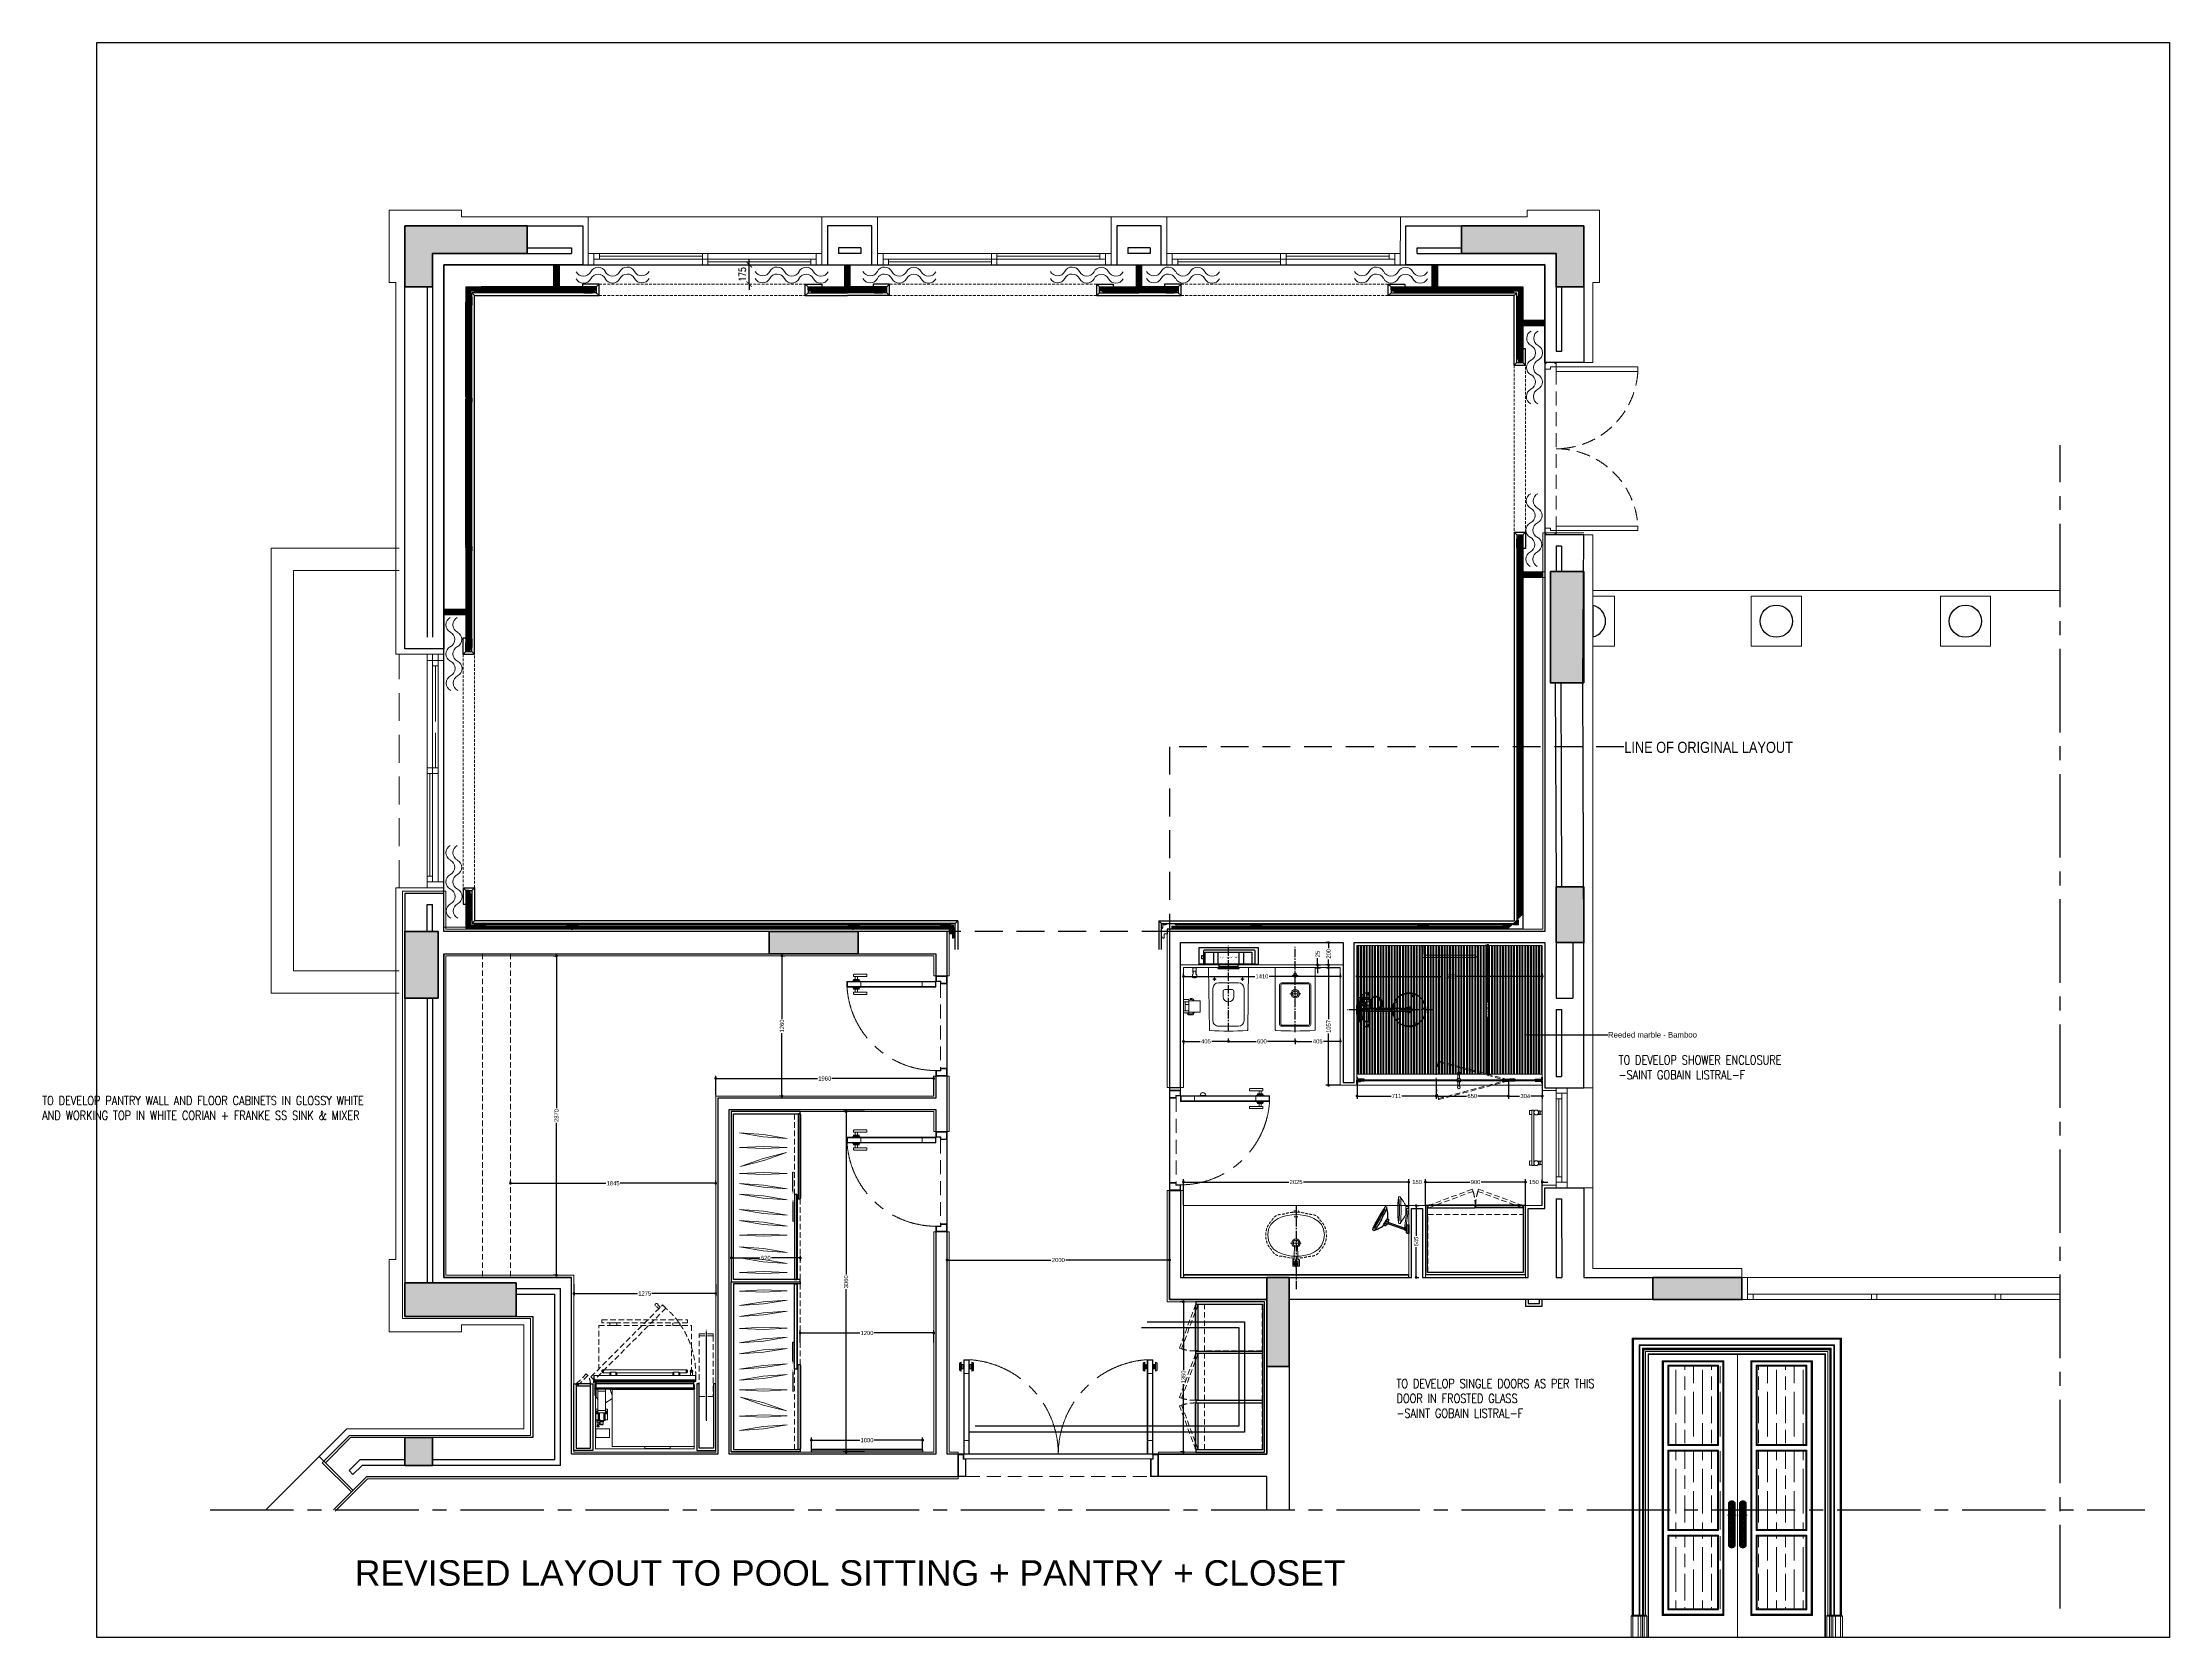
# Model space of a CAD drawing. Header units: inches. Extents: x -20583 to 399182, y -24453 to 525552.
# Drawn here: x -509 to 18612, y 3 to 14342 of the extents above; entities that cross this region are included whole.
import ezdxf
from ezdxf import colors
from ezdxf.entities.mleader import LeaderData, LeaderLine
from ezdxf.enums import TextEntityAlignment as Align
from ezdxf.lldxf.tags import DXFTag
from ezdxf.math import Vec2, Vec3

# ---------------------------------------------------------------- set-up
doc = ezdxf.new("R2010")
doc.units = ezdxf.units.IN
doc.header["$LTSCALE"] = 1000
doc.header["$MEASUREMENT"] = 0
doc.header["$PDMODE"] = 35
for name, pattern in [('CENTER', [2, 1.25, -0.25, 0.25, -0.25]), ('CENTER2', [1.125, 0.75, -0.125, 0.125, -0.125]), ('HIDDEN', [0.375, 0.25, -0.125]), ('HIDDEN2', [0.1875, 0.125, -0.0625]), ('XREF-V2-GF_COLS$0$XREF-V-COLS-GF$0$CENTER2', [1.125, 0.75, -0.125, 0.125, -0.125])]:
    doc.linetypes.add(name, pattern=pattern)
for name, color, linetype in [('8', 8, 'Continuous'), ('A-ANNO-TXT3', 252, 'Continuous'), ('A-DIM', 9, 'Continuous'), ('A-WALL', 7, 'Continuous'), ('Layer7', 8, 'Continuous'), ('P-BATHROOM ACCESSORIES', 7, 'Continuous'), ('P-FLOORING', 9, 'Continuous'), ('P-SANITARY', 8, 'Continuous'), ('projection1', 1, 'HIDDEN2'), ('room assignment', 252, 'Continuous'), ('WOOD', 23, 'Continuous'), ('WOOD 01', 34, 'Continuous')]:
    doc.layers.add(name, color=color, linetype=linetype)
for name, color, linetype, lineweight in [('A-DOOR', 134, 'Continuous', 18), ('A-FLOR-FIXT', 114, 'Continuous', 9), ('A-FLOR-HIDN', 252, 'HIDDEN', 0), ('A-GLAZ', 134, 'Continuous', 18), ('A-WALL-PRHT', 4, 'Continuous', 18), ('A-WALL-TILE', 8, 'Continuous', 9), ('Bronze', 40, 'Continuous', 0), ('Built-in', 253, 'HIDDEN', 0), ('CQ Furniture', 190, 'Continuous', 0), ('CQ Marble', 6, 'Continuous', 0), ('CQ Sanitary', 253, 'Continuous', 0), ('DIM 2', 3, 'Continuous', 18), ('Glass Mirror', 4, 'Continuous', 0), ('Glass-Mirror', 4, 'Continuous', 0), ('ID-NOTES', 3, 'Continuous', 0), ('Sanitaire', 253, 'Continuous', 0), ('Sanitary', 253, 'Continuous', 0), ('Wood treillis', 111, 'Continuous', 0), ('WOOD-HID', 8, 'HIDDEN', 18), ('XREF-V2-GF_COLS$0$A-COLS', 5, 'Continuous', 40), ('XREF-V2-GF_COLS$0$A-COLS-PATT', 252, 'Continuous', 20)]:
    doc.layers.add(name, color=color, linetype=linetype, lineweight=lineweight)
doc.layers.add('Default', color=7, linetype='Continuous', true_color=0x000000)
doc.layers.add('radiatore', color=7, linetype='Continuous', true_color=0xe5a6d7)
doc.layers.add('Stone-GRG', color=7, linetype='Continuous', lineweight=0, true_color=0xfff2cc)
doc.styles.add('Annotative', font='arial.ttf')
doc.styles.add('ARIAL-REG', font='arial.ttf', dxfattribs={"height": 50})
doc.styles.add('ID-ROMANS', font='romans.shx', dxfattribs={"width": 0.8})
doc.styles.add('ROMAND', font='sanss___.ttf')
doc.styles.get("Standard").update_dxf_attribs({"font": 'arial.ttf'})
doc.styles.add('ZZ-Dim All', font='romans.shx', dxfattribs={"width": 0.8})
tags = doc.linetypes.add('DASHED2', pattern=[0.375, 0.25, -0.125]).pattern_tags.tags
tags[6:7] = [DXFTag(74, 4), DXFTag(75, 0), DXFTag(340, '0'), DXFTag(46, 1.0), DXFTag(50, 0.0), DXFTag(44, 0.0), DXFTag(45, 0.0)]
tags[4:5] = [DXFTag(74, 4), DXFTag(75, 0), DXFTag(340, '0'), DXFTag(46, 1.0), DXFTag(50, 0.0), DXFTag(44, 0.0), DXFTag(45, 0.0)]
doc.dimstyles.new('chester 25', dxfattribs={"dimscale": 0.25, "dimtxt": 150, "dimasz": 100, "dimexe": 100, "dimexo": 20, "dimgap": 40, "dimtad": 0, "dimdec": 0, "dimzin": 0, "dimdsep": 46, "dimtxsty": 'Standard', "dimblk": 'DOT', "dimcen": 100, "dimclrd": 1, "dimclre": 1, "dimclrt": 3, "dimadec": 0, "dimazin": 0, "dimtfac": 1, "dimtdec": 0, "dimtofl": 0, "dimtmove": 0, "dimatfit": 3, "dimfxl": 1, "dimtolj": 1, "dimtzin": 0, "dimlwd": -1, "dimarcsym": 0})
doc.dimstyles.new('DIM-100', dxfattribs={"dimscale": 50, "dimtxt": 1.25, "dimasz": 1, "dimexe": 1, "dimexo": 1, "dimgap": 0.6, "dimtad": 1, "dimdec": 0, "dimrnd": 5, "dimdsep": 46, "dimtxsty": 'ZZ-Dim All', "dimblk1": 'ARCHTICK', "dimblk2": 'ARCHTICK', "dimsah": 1, "dimcen": 1, "dimdle": 1, "dimclrd": 256, "dimclre": 8, "dimclrt": 256, "dimazin": 2, "dimtfac": 1, "dimtdec": 0, "dimtix": 1, "dimtmove": 2, "dimatfit": 2, "dimfxl": 0.1, "dimtolj": 1, "dimtzin": 0, "dimlwd": -1, "dimlwe": -1, "dimarcsym": 0})
pattern_1 = [(0, (26037.115, -5808.7662), (0, 2.5), []), (0, (26037.115, -5807.5162), (0, 2.5), [1.25, -0.625])]

# ---------------------------------------------------------------- blocks, each defined once
blk = doc.blocks.new('DR - 1550')
at = {"color": 253, "linetype": 'HIDDEN2'}
for p, q in [((40, 100), (1510, 100)), ((60, 0), (1490, 0))]:
    blk.add_line(p, q, dxfattribs=at)
for points in [[(40, 100), (40, 835), (80, 835), (80, 100), (40, 100)], [(1510, 100), (1510, 835), (1470, 835), (1470, 100), (1510, 100)]]:
    blk.add_lwpolyline(points)
for points in [[(0, 90), (10, 90), (10, 100), (40, 100), (40, 50), (60, 50), (60, 0), (10, 0), (10, 10), (0, 10)], [(1550, 90), (1540, 90), (1540, 100), (1510, 100), (1510, 50), (1490, 50), (1490, 0), (1540, 0), (1540, 10), (1550, 10)]]:
    blk.add_lwpolyline(points, close=True)
at = {"linetype": 'HIDDEN2'}
for centre, start, end in [((38, 99), 0.0731, 86.5576), ((1512, 99), 93.4424, 179.9269)]:
    blk.add_arc(centre, 737, start, end, dxfattribs=at)
blk = doc.blocks.new('*U120')
for p, q in [((350, 1000), (350, 200)), ((400, 1000), (350, 1000)), ((350, 1000), (400, 1000)), ((354, 996), (354, 204)), ((354, 996), (396, 996)), ((396, 204), (396, 996)), ((400, 200), (400, 1000)), ((400, 1000), (400, 1000)), ((354, 876), (396, 876)), ((350, 200), (400, 200))]:
    blk.add_line(p, q)
at = {"color": 253, "linetype": 'HIDDEN2'}
for p, q in [((380, 160), (-380, 160)), ((-380, 100), (380, 100))]:
    blk.add_line(p, q, dxfattribs=at)
at = {"flags": 128}
for points in [[(396, 876), (354, 876), (354, 996), (396, 996)], [(396, 204), (354, 204), (354, 324), (396, 324)]]:
    blk.add_lwpolyline(points, close=True, dxfattribs=at)
for points in [[(305, 936), (305, 824, -0.414214), (301, 820), (289, 820, -0.414214), (285, 824), (285, 936, -0.414214), (289, 940), (301, 940, -0.414214)], [(445, 936), (445, 824, 0.414214), (449, 820), (461, 820, 0.414214), (465, 824), (465, 936, 0.414214), (461, 940), (449, 940, 0.414214)]]:
    blk.add_lwpolyline(points, format="xyb", close=True)
for points in [[(331, 925), (305, 925), (305, 905), (331, 905)], [(337, 940), (332, 940), (332, 890), (337, 890)], [(350, 950), (350, 880), (340, 890), (340, 940)], [(400, 950), (400, 880), (410, 890), (410, 940)], [(413, 940), (418, 940), (418, 890), (413, 890)], [(419, 925), (445, 925), (445, 905), (419, 905)], [(-450, 200), (-400, 200), (-400, 160), (-380, 160), (-380, 100), (-450, 100)], [(-446, 196), (-404, 196), (-404, 156), (-384, 156), (-384, 104), (-446, 104)], [(450, 200), (400, 200), (400, 160), (380, 160), (380, 100), (450, 100)], [(446, 196), (404, 196), (404, 156), (384, 156), (384, 104), (446, 104)]]:
    blk.add_lwpolyline(points, close=True)
at = {"linetype": 'CENTER', "ltscale": 0.4}
blk.add_arc((402, 199), 802, 93.7386, 179.9566, dxfattribs=at)
blk = doc.blocks.new('360x570 wc-flat-1')
for p, q in [((-144774, 73703), (-144744, 73703)), ((-144759, 73718), (-144759, 73688)), ((-144725, 73488), (-144725, 73668)), ((-144385, 73718), (-144675, 73718)), ((-144598, 73627), (-144649, 73627)), ((-144335, 73488), (-144335, 73668)), ((-144774, 73453), (-144744, 73453)), ((-144759, 73438), (-144759, 73468)), ((-144385, 73438), (-144675, 73438)), ((-144664, 73612), (-144664, 73544)), ((-144598, 73529), (-144649, 73529))]:
    blk.add_line(p, q)
at = {"flags": 128}
blk.add_lwpolyline([(-144862, 73402, 0.414214), (-144858, 73398), (-144857, 73398), (-144301, 73406), (-144300, 73406, 0.39943), (-144296, 73410, 0.026126), (-144296, 73747, 0.39943), (-144300, 73751), (-144301, 73751), (-144857, 73758), (-144858, 73758, 0.414214), (-144862, 73754)], format="xyb", close=True, dxfattribs=at)
for centre in [(-144759, 73703), (-144759, 73453)]:
    blk.add_circle(centre, 7.5)
for centre, radius, start, end in [((-144675, 73668), 50, 90, 180), ((-144649, 73612), 15, 90, 180), ((-144604, 73578), 49.3, 276.0722, 83.9278), ((-144385, 73668), 50, 0, 90), ((-144675, 73488), 50, 180, 270), ((-144649, 73544), 15, 180, 270), ((-144385, 73488), 50, 270, 0)]:
    blk.add_arc(centre, radius, start, end)
blk = doc.blocks.new('360x570 bidet-flat-1')
for p, q in [((-142282, 71838), (-142282, 72084)), ((-141909, 72101), (-142265, 72101)), ((-141912, 72091), (-142262, 72091)), ((-141892, 71838), (-141892, 72084)), ((-142272, 71841), (-142272, 72081)), ((-141902, 71841), (-141902, 72081)), ((-141909, 71821), (-142265, 71821)), ((-141912, 71831), (-142262, 71831))]:
    blk.add_line(p, q)
at = {"ltscale": 30}
for p, q in [((-142375, 71961), (-142323, 71961)), ((-142349, 71935), (-142349, 71987)), ((-142133, 71961), (-142233, 71961)), ((-142184, 71912), (-142184, 72012))]:
    blk.add_line(p, q, dxfattribs=at)
at = {"flags": 128}
blk.add_lwpolyline([(-142419, 71781), (-141861, 71781, 0.399035), (-141854, 71788, 0.026808), (-141854, 72135, 0.399035), (-141861, 72141), (-142419, 72141)], format="xyb", close=True, dxfattribs=at)
for centre, radius in [((-142349, 71961), 17.5), ((-142184, 71961), 37.5), ((-142184, 71961), 26)]:
    blk.add_circle(centre, radius)
for centre, radius, start, end in [((-142265, 72084), 17, 90, 180), ((-142262, 72081), 10, 90, 180), ((-141912, 72081), 10, 0, 90), ((-141909, 72084), 17, 0, 90), ((-142265, 71838), 17, 180, 270), ((-142262, 71841), 10, 180, 270), ((-141912, 71841), 10, 270, 0), ((-141909, 71838), 17, 270, 0)]:
    blk.add_arc(centre, radius, start, end)
blk = doc.blocks.new('*U117')
for p, q in [((-873, 1028), (-873, 948)), ((-869, 1008), (-859, 1008)), ((-869, 1008), (-869, 968)), ((-869, 968), (-859, 968)), ((-859, 1008), (-859, 968)), ((-855, 1008), (-850, 1008)), ((-855, 1008), (-855, 968)), ((-855, 968), (-850, 968)), ((-800, 1050), (-850, 1050)), ((-850, 1050), (-800, 1050)), ((-850, 200), (-850, 1050)), ((-804, 1046), (-846, 1046)), ((-846, 204), (-846, 1046)), ((-804, 1046), (-804, 204)), ((-800, 1050), (-800, 200)), ((-795, 1008), (-800, 1008)), ((-795, 968), (-800, 968)), ((-795, 1008), (-795, 968)), ((-781, 1008), (-791, 1008)), ((-791, 1008), (-791, 968)), ((-781, 968), (-791, 968)), ((-781, 1008), (-781, 968)), ((-777, 1028), (-777, 948)), ((777, 1028), (777, 948)), ((781, 1008), (781, 968)), ((781, 1008), (791, 1008)), ((781, 968), (791, 968)), ((791, 1008), (791, 968)), ((795, 1008), (795, 968)), ((795, 1008), (800, 1008)), ((795, 968), (800, 968)), ((800, 1050), (800, 200)), ((850, 1050), (800, 1050)), ((800, 1050), (850, 1050)), ((804, 1046), (804, 204)), ((804, 1046), (846, 1046)), ((846, 204), (846, 1046)), ((850, 200), (850, 1050)), ((855, 1008), (850, 1008)), ((855, 968), (850, 968)), ((855, 1008), (855, 968)), ((869, 1008), (859, 1008)), ((859, 1008), (859, 968)), ((869, 968), (859, 968)), ((869, 1008), (869, 968)), ((873, 1028), (873, 948)), ((-804, 926), (-846, 926)), ((804, 926), (846, 926)), ((-800, 200), (-850, 200)), ((800, 200), (850, 200))]:
    blk.add_line(p, q)
at = {"color": 253, "linetype": 'HIDDEN2'}
for p, q in [((-830, 160), (830, 160)), ((830, 0), (-830, 0))]:
    blk.add_line(p, q, dxfattribs=at)
for points in [[(-888, 1020), (-888, 956)], [(-878, 1026), (-878, 949)], [(-772, 1026), (-772, 949)], [(-762, 1020), (-762, 956)], [(762, 1020), (762, 956)], [(772, 1026), (772, 949)], [(878, 1026), (878, 949)], [(888, 1020), (888, 956)]]:
    blk.add_lwpolyline(points)
for points in [[(-873, 1028), (-873, 948, -2.191511)], [(-777, 1028), (-777, 948, 2.191511)], [(777, 1028), (777, 948, -2.191511)], [(873, 1028), (873, 948, 2.191511)]]:
    blk.add_lwpolyline(points, format="xyb")
at = {"flags": 128}
for points in [[(-846, 926), (-804, 926), (-804, 1046), (-846, 1046)], [(846, 926), (804, 926), (804, 1046), (846, 1046)], [(-846, 204), (-804, 204), (-804, 324), (-846, 324)], [(846, 204), (804, 204), (804, 324), (846, 324)]]:
    blk.add_lwpolyline(points, close=True, dxfattribs=at)
for points in [[(-900, 200), (-850, 200), (-850, 160), (-830, 160), (-830, 0), (-900, 0)], [(-896, 196), (-854, 196), (-854, 156), (-834, 156), (-834, 4), (-896, 4)], [(900, 200), (850, 200), (850, 160), (830, 160), (830, 0), (900, 0)], [(896, 196), (854, 196), (854, 156), (834, 156), (834, 4), (896, 4)]]:
    blk.add_lwpolyline(points, close=True)
for centre, start, end in [((-861, 988), 106.2602, 129.7918), ((-789, 988), 50.2082, 73.7398), ((789, 988), 106.2602, 129.7918), ((861, 988), 50.2082, 73.7398), ((-861, 988), 230.2082, 253.7398), ((-789, 988), 286.2602, 309.7918), ((789, 988), 230.2082, 253.7398), ((861, 988), 286.2602, 309.7918)]:
    blk.add_arc(centre, 41.7, start, end)
at = {"linetype": 'CENTER', "ltscale": 0.4}
for centre, start, end in [((-853, 199), 0.0777, 86.4509), ((853, 199), 93.5491, 179.9223)]:
    blk.add_arc(centre, 853, start, end, dxfattribs=at)
blk = doc.blocks.new('_Dot')
at = {"color": 0, "linetype": 'ByBlock', "lineweight": -2}
blk.add_line((-0.5, 0), (-1, 0), dxfattribs=at)
at = {"color": 0, "linetype": 'ByBlock', "const_width": 0.5}
blk.add_lwpolyline([(-0.25, 0, 1), (0.25, 0, 1)], format="xyb", close=True, dxfattribs=at)
blk = doc.blocks.new('*D118')
at = {"layer": '8', "color": 1, "lineweight": -2, "transparency": 16777216}
for p, q in [((4268, 3180), (4268, 3070)), ((5543, 3180), (5543, 3070))]:
    blk.add_line(p, q, dxfattribs=at)
at = {"layer": '8', "color": 1, "transparency": 16777216}
for p, q in [((4293, 3095), (4841, 3095)), ((5518, 3095), (4970, 3095))]:
    blk.add_line(p, q, dxfattribs=at)
at = {"layer": 'Defpoints', "color": 0, "transparency": 16777216}
for p in [(4268, 3185, 0), (5543, 3185, 0), (5543, 3095)]:
    blk.add_point(p, dxfattribs=at)
at = {"layer": '8', "color": 1, "transparency": 16777216, "xscale": 25, "yscale": 25, "zscale": 25, "rotation": 180}
blk.add_blockref('_Dot', (4268, 3095), dxfattribs=at)
at = {"layer": '8', "color": 1, "transparency": 16777216, "xscale": 25, "yscale": 25, "zscale": 25}
blk.add_blockref('_Dot', (5543, 3095), dxfattribs=at)
at = {"layer": '8', "color": 3, "transparency": 16777216, "insert": (4905, 3095), "char_height": 37.5, "attachment_point": 5}
blk.add_mtext('\\A1;1275', dxfattribs=at)
blk = doc.blocks.new('*D119')
at = {"layer": '8', "color": 1, "lineweight": -2, "transparency": 16777216}
for p, q in [((6303, 2655), (6303, 2765)), ((7503, 2655), (7503, 2765))]:
    blk.add_line(p, q, dxfattribs=at)
at = {"layer": '8', "color": 1, "transparency": 16777216}
for p, q in [((6328, 2740), (6839, 2740)), ((7478, 2740), (6967, 2740))]:
    blk.add_line(p, q, dxfattribs=at)
at = {"layer": 'Defpoints', "color": 0, "transparency": 16777216}
for p in [(6303, 2740), (6303, 2650, 0), (7503, 2650, 0)]:
    blk.add_point(p, dxfattribs=at)
at = {"layer": '8', "color": 1, "transparency": 16777216, "xscale": 25, "yscale": 25, "zscale": 25, "rotation": 180}
blk.add_blockref('_Dot', (6303, 2740), dxfattribs=at)
at = {"layer": '8', "color": 1, "transparency": 16777216, "xscale": 25, "yscale": 25, "zscale": 25}
blk.add_blockref('_Dot', (7503, 2740), dxfattribs=at)
at = {"layer": '8', "color": 3, "transparency": 16777216, "insert": (6903, 2740), "char_height": 37.5, "attachment_point": 5}
blk.add_mtext('\\A1;1200', dxfattribs=at)
blk = doc.blocks.new('*D121')
at = {"layer": '8', "color": 1, "lineweight": -2, "transparency": 16777216}
for p, q in [((6881, 4730), (6690, 4730)), ((6881, 1670), (6690, 1670))]:
    blk.add_line(p, q, dxfattribs=at)
at = {"layer": '8', "color": 1, "transparency": 16777216}
for p, q in [((6715, 4705), (6715, 3266)), ((6715, 1695), (6715, 3134))]:
    blk.add_line(p, q, dxfattribs=at)
at = {"layer": 'Defpoints', "color": 0, "transparency": 16777216}
for p in [(6715, 4730), (6886, 4730, 0), (6886, 1670, 0)]:
    blk.add_point(p, dxfattribs=at)
at = {"layer": '8', "color": 1, "transparency": 16777216, "xscale": 25, "yscale": 25, "zscale": 25}
for p, rotation in [((6715, 4730), 90), ((6715, 1670), 270)]:
    blk.add_blockref('_Dot', p, dxfattribs=dict(at, rotation=rotation))
at = {"layer": '8', "color": 3, "transparency": 16777216, "insert": (6715, 3200), "char_height": 37.5, "attachment_point": 5, "rotation": 90}
blk.add_mtext('\\A1;3060', dxfattribs=at)
blk = doc.blocks.new('*D122')
at = {"layer": '8', "color": 1, "lineweight": -2, "transparency": 16777216}
for p, q in [((6143, 6130), (6163, 6130)), ((6133, 4870), (6113, 4870))]:
    blk.add_line(p, q, dxfattribs=at)
at = {"layer": '8', "color": 1, "transparency": 16777216}
for p, q in [((6138, 6105), (6138, 5564)), ((6138, 4895), (6138, 5436))]:
    blk.add_line(p, q, dxfattribs=at)
at = {"layer": 'Defpoints', "color": 0, "transparency": 16777216}
for p in [(6138, 6130, 0), (6138, 6130), (6138, 4870, 0)]:
    blk.add_point(p, dxfattribs=at)
at = {"layer": '8', "color": 1, "transparency": 16777216, "xscale": 25, "yscale": 25, "zscale": 25}
for p, rotation in [((6138, 6130), 90), ((6138, 4870), 270)]:
    blk.add_blockref('_Dot', p, dxfattribs=dict(at, rotation=rotation))
at = {"layer": '8', "color": 3, "transparency": 16777216, "insert": (6138, 5500), "char_height": 37.5, "attachment_point": 5, "rotation": 90}
blk.add_mtext('\\A1;1260', dxfattribs=at)
blk = doc.blocks.new('*D123')
at = {"layer": '8', "color": 1, "lineweight": -2, "transparency": 16777216}
for p, q in [((3698, 4091), (3698, 4111)), ((5543, 4091), (5543, 4111))]:
    blk.add_line(p, q, dxfattribs=at)
at = {"layer": '8', "color": 1, "transparency": 16777216}
for p, q in [((3723, 4086), (4556, 4086)), ((5518, 4086), (4685, 4086))]:
    blk.add_line(p, q, dxfattribs=at)
at = {"layer": 'Defpoints', "color": 0, "transparency": 16777216}
for p in [(3698, 4086, 0), (3698, 4086), (5543, 4086, 0)]:
    blk.add_point(p, dxfattribs=at)
at = {"layer": '8', "color": 1, "transparency": 16777216, "xscale": 25, "yscale": 25, "zscale": 25, "rotation": 180}
blk.add_blockref('_Dot', (3698, 4086), dxfattribs=at)
at = {"layer": '8', "color": 1, "transparency": 16777216, "xscale": 25, "yscale": 25, "zscale": 25}
blk.add_blockref('_Dot', (5543, 4086), dxfattribs=at)
at = {"layer": '8', "color": 3, "transparency": 16777216, "insert": (4620, 4086), "char_height": 37.5, "attachment_point": 5}
blk.add_mtext('\\A1;1845', dxfattribs=at)
blk = doc.blocks.new('*D124')
at = {"layer": '8', "color": 1, "lineweight": -2, "transparency": 16777216}
for p, q in [((4106, 6129), (4086, 6129)), ((4106, 3260), (4086, 3260))]:
    blk.add_line(p, q, dxfattribs=at)
at = {"layer": '8', "color": 1, "transparency": 16777216}
for p, q in [((4111, 6104), (4111, 4761)), ((4111, 3285), (4111, 4628))]:
    blk.add_line(p, q, dxfattribs=at)
at = {"layer": 'Defpoints', "color": 0, "transparency": 16777216}
for p in [(4111, 6129, 0), (4111, 6129), (4111, 3260, 0)]:
    blk.add_point(p, dxfattribs=at)
at = {"layer": '8', "color": 1, "transparency": 16777216, "xscale": 25, "yscale": 25, "zscale": 25}
for p, rotation in [((4111, 6129), 90), ((4111, 3260), 270)]:
    blk.add_blockref('_Dot', p, dxfattribs=dict(at, rotation=rotation))
at = {"layer": '8', "color": 3, "transparency": 16777216, "insert": (4111, 4695), "char_height": 37.5, "attachment_point": 5, "rotation": 90}
blk.add_mtext('\\A1;2870', dxfattribs=at)
blk = doc.blocks.new('*D125')
at = {"layer": '8', "color": 1, "lineweight": -2, "transparency": 16777216}
for p, q in [((5543, 4875), (5543, 5053)), ((7503, 4875), (7503, 5053))]:
    blk.add_line(p, q, dxfattribs=at)
at = {"layer": '8', "color": 1, "transparency": 16777216}
for p, q in [((5568, 5028), (6459, 5028)), ((7478, 5028), (6587, 5028))]:
    blk.add_line(p, q, dxfattribs=at)
at = {"layer": 'Defpoints', "color": 0, "transparency": 16777216}
for p in [(7503, 5028), (5543, 4870, 0), (7503, 4870, 0)]:
    blk.add_point(p, dxfattribs=at)
at = {"layer": '8', "color": 1, "transparency": 16777216, "xscale": 25, "yscale": 25, "zscale": 25, "rotation": 180}
blk.add_blockref('_Dot', (5543, 5028), dxfattribs=at)
at = {"layer": '8', "color": 1, "transparency": 16777216, "xscale": 25, "yscale": 25, "zscale": 25}
blk.add_blockref('_Dot', (7503, 5028), dxfattribs=at)
at = {"layer": '8', "color": 3, "transparency": 16777216, "insert": (6523, 5028), "char_height": 37.5, "attachment_point": 5}
blk.add_mtext('\\A1;1960', dxfattribs=at)
blk = doc.blocks.new('*D126')
at = {"layer": '8', "color": 1, "lineweight": -2, "transparency": 16777216}
for p, q in [((7623, 3401), (7623, 3421)), ((9623, 3401), (9623, 3421))]:
    blk.add_line(p, q, dxfattribs=at)
at = {"layer": '8', "color": 1, "transparency": 16777216}
for p, q in [((7648, 3396), (8556, 3396)), ((9598, 3396), (8689, 3396))]:
    blk.add_line(p, q, dxfattribs=at)
at = {"layer": 'Defpoints', "color": 0, "transparency": 16777216}
for p in [(7623, 3396, 0), (9623, 3396, 0), (9623, 3396)]:
    blk.add_point(p, dxfattribs=at)
at = {"layer": '8', "color": 1, "transparency": 16777216, "xscale": 25, "yscale": 25, "zscale": 25, "rotation": 180}
blk.add_blockref('_Dot', (7623, 3396), dxfattribs=at)
at = {"layer": '8', "color": 1, "transparency": 16777216, "xscale": 25, "yscale": 25, "zscale": 25}
blk.add_blockref('_Dot', (9623, 3396), dxfattribs=at)
at = {"layer": '8', "color": 3, "transparency": 16777216, "insert": (8623, 3396), "char_height": 37.5, "attachment_point": 5}
blk.add_mtext('\\A1;2000', dxfattribs=at)
blk = doc.blocks.new('*D127')
at = {"layer": '8', "color": 1, "lineweight": -2, "transparency": 16777216}
for p, q in [((6403, 1695), (6403, 1801)), ((7403, 1695), (7403, 1801))]:
    blk.add_line(p, q, dxfattribs=at)
at = {"layer": '8', "color": 1, "transparency": 16777216}
for p, q in [((6428, 1776), (6839, 1776)), ((7378, 1776), (6967, 1776))]:
    blk.add_line(p, q, dxfattribs=at)
at = {"layer": 'Defpoints', "color": 0, "transparency": 16777216}
for p in [(6403, 1776), (6403, 1690, 0), (7403, 1690, 0)]:
    blk.add_point(p, dxfattribs=at)
at = {"layer": '8', "color": 1, "transparency": 16777216, "xscale": 25, "yscale": 25, "zscale": 25, "rotation": 180}
blk.add_blockref('_Dot', (6403, 1776), dxfattribs=at)
at = {"layer": '8', "color": 1, "transparency": 16777216, "xscale": 25, "yscale": 25, "zscale": 25}
blk.add_blockref('_Dot', (7403, 1776), dxfattribs=at)
at = {"layer": '8', "color": 3, "transparency": 16777216, "insert": (6903, 1776), "char_height": 37.5, "attachment_point": 5}
blk.add_mtext('\\A1;1000', dxfattribs=at)
blk = doc.blocks.new('subzero-BI-36UG-S - RH top')
at = {"color": 7, "linetype": 'Continuous', "lineweight": 0}
for p, q in [((32.37, 29.88), (-2.57, 29.88)), ((-2.57, 29.88), (-2.57, 29.12)), ((26.43, 29.12), (-2.57, 29.12)), ((-2.57, 29.12), (-2.57, 8.94)), ((5.92, 29.84), (5.92, 29.12)), ((14.89, 29.84), (5.92, 29.84)), ((14.89, 29.84), (14.89, 29.12)), ((26.43, 29.12), (26.43, 8.94)), ((27.35, 25.9), (27.35, 22.85)), ((27.35, 25.9), (32.27, 25.9)), ((27.35, 22.85), (32.27, 22.85)), ((32.27, 25.9), (32.27, 22.85)), ((32.37, 29.88), (32.37, 8.84)), ((28.06, 17.55), (28.06, 19.6)), ((28.06, 17.55), (28.06, 17.22)), ((28.06, 17.55), (28.9, 17.55)), ((28.06, 16.9), (28.06, 17.22)), ((28.06, 16.9), (28.06, 16.57)), ((28.06, 15.95), (28.06, 16.57)), ((28.76, 16.57), (28.06, 16.57)), ((28.9, 19.65), (28.11, 19.65)), ((28.76, 15.9), (28.11, 15.9)), ((28.15, 17.15), (28.76, 17.15)), ((28.76, 16.96), (28.15, 16.96)), ((28.29, 17.1), (28.29, 17.01)), ((28.76, 17.1), (28.29, 17.1)), ((28.29, 17.01), (28.76, 17.01)), ((28.76, 17.2), (28.76, 16.38)), ((31.55, 17.2), (28.76, 17.2)), ((31.55, 16.38), (28.76, 16.38)), ((28.76, 16.36), (28.79, 9.44)), ((28.76, 16.36), (30.15, 16.36)), ((28.83, 16.38), (28.83, 16.36)), ((28.9, 19.82), (28.9, 17.2)), ((29.14, 19.82), (28.9, 19.82)), ((29.03, 19.64), (29.03, 19.54)), ((29.45, 19.64), (29.03, 19.64)), ((29.03, 19.54), (29.45, 19.54)), ((29.14, 19.77), (29.14, 19.82)), ((29.32, 19.82), (29.14, 19.82)), ((29.14, 19.77), (29.14, 19.64)), ((29.36, 19.77), (29.14, 19.77)), ((29.14, 19.77), (29.14, 19.77)), ((29.14, 19.3), (29.14, 17.2)), ((29.36, 19.3), (29.14, 19.3)), ((29.32, 19.77), (29.32, 19.82)), ((29.32, 19.82), (29.42, 19.82)), ((29.36, 19.77), (29.36, 19.64)), ((29.36, 19.77), (29.43, 19.77)), ((29.36, 17.2), (29.36, 19.3)), ((29.42, 20.04), (29.42, 19.87)), ((29.65, 20.04), (29.42, 20.04)), ((29.42, 19.87), (29.65, 19.87)), ((29.42, 19.82), (29.42, 19.77)), ((29.43, 19.82), (29.42, 19.82)), ((29.43, 19.82), (29.43, 19.77)), ((30.88, 19.82), (29.43, 19.82)), ((29.45, 20.07), (29.65, 20.07)), ((29.45, 19.54), (29.45, 19.64)), ((29.55, 20.29), (29.55, 20.26)), ((30.56, 20.29), (29.55, 20.29)), ((29.55, 20.26), (30.56, 20.26)), ((29.55, 20.14), (29.55, 20.11)), ((30.56, 20.14), (29.55, 20.14)), ((29.55, 20.11), (30.56, 20.11)), ((29.56, 20.3), (30.55, 20.3)), ((29.56, 20.3), (29.84, 20.3)), ((30.55, 20.25), (29.56, 20.25)), ((29.84, 20.25), (29.56, 20.25)), ((29.56, 20.15), (30.55, 20.15)), ((30.55, 20.1), (29.56, 20.1)), ((29.65, 21.2), (29.65, 20.31)), ((30.65, 21.2), (29.65, 21.2)), ((29.65, 20.31), (30.5, 20.31)), ((29.65, 20.24), (29.65, 20.16)), ((30.5, 20.24), (29.65, 20.24)), ((29.65, 20.16), (30.5, 20.16)), ((29.65, 20.09), (29.65, 19.84)), ((30.5, 20.09), (29.65, 20.09)), ((29.65, 19.84), (30.65, 19.84)), ((29.86, 21.41), (30.44, 21.41)), ((30.15, 16.36), (31.55, 16.36)), ((30.55, 20.3), (30.56, 20.3)), ((30.56, 20.25), (30.55, 20.25)), ((30.55, 20.15), (30.56, 20.15)), ((30.56, 20.1), (30.55, 20.1)), ((30.56, 20.26), (30.56, 20.29)), ((30.57, 20.29), (30.56, 20.29)), ((30.56, 20.26), (30.57, 20.26)), ((30.56, 20.11), (30.56, 20.14)), ((30.57, 20.14), (30.56, 20.14)), ((30.56, 20.11), (30.57, 20.11)), ((30.57, 20.26), (30.57, 20.29)), ((30.57, 20.11), (30.57, 20.14)), ((30.65, 20.5), (30.65, 21.2)), ((30.65, 19.84), (30.65, 19.93)), ((30.78, 20.46), (30.69, 20.46)), ((30.69, 19.96), (30.78, 19.96)), ((31.22, 21.35), (30.78, 21.34)), ((30.78, 21.25), (30.78, 21.34)), ((30.78, 21.25), (30.78, 20.51)), ((30.78, 19.92), (30.78, 20.51)), ((30.78, 19.92), (30.78, 19.83)), ((31.53, 19.83), (30.78, 19.83)), ((30.86, 19.64), (30.86, 19.54)), ((31.27, 19.64), (30.86, 19.64)), ((30.86, 19.54), (31.27, 19.54)), ((30.88, 19.77), (30.88, 19.82)), ((30.89, 19.82), (30.88, 19.82)), ((30.88, 19.77), (30.94, 19.77)), ((30.89, 19.77), (30.89, 19.82)), ((30.89, 19.82), (30.98, 19.82)), ((30.94, 19.64), (30.94, 19.77)), ((31.16, 19.77), (30.94, 19.77)), ((30.94, 19.3), (30.94, 17.2)), ((31.16, 19.3), (30.94, 19.3)), ((30.98, 19.82), (30.98, 19.77)), ((31.17, 19.82), (30.98, 19.82)), ((31.07, 22.15), (31.09, 21.92)), ((31.9, 22.15), (31.07, 22.15)), ((31.87, 21.92), (31.09, 21.92)), ((31.09, 21.92), (31.13, 21.88)), ((31.13, 21.88), (31.13, 21.71)), ((31.84, 21.88), (31.13, 21.88)), ((31.84, 21.71), (31.13, 21.71)), ((31.15, 21.71), (31.15, 21.7)), ((31.2, 21.7), (31.15, 21.7)), ((31.16, 19.64), (31.16, 19.77)), ((31.16, 19.77), (31.17, 19.77)), ((31.16, 17.2), (31.16, 19.3)), ((31.17, 19.82), (31.17, 19.77)), ((31.4, 19.82), (31.17, 19.82)), ((31.2, 21.71), (31.2, 21.53)), ((31.2, 21.53), (31.77, 21.53)), ((31.75, 21.5), (31.22, 21.5)), ((31.22, 21.5), (31.22, 21.35)), ((31.22, 20.51), (31.22, 21.25)), ((31.27, 19.54), (31.27, 19.64)), ((31.4, 17.2), (31.4, 19.82)), ((32.19, 19.65), (31.4, 19.65)), ((31.4, 17.55), (32.24, 17.55)), ((31.48, 16.36), (31.48, 16.38)), ((31.52, 9.44), (31.55, 16.36)), ((31.53, 19.83), (31.53, 19.92)), ((31.53, 19.91), (31.83, 19.91)), ((31.55, 16.38), (31.55, 17.2)), ((31.55, 17.15), (32.15, 17.15)), ((32.02, 17.1), (31.55, 17.1)), ((31.55, 17.01), (32.02, 17.01)), ((32.15, 16.96), (31.55, 16.96)), ((32.24, 16.57), (31.55, 16.57)), ((31.55, 15.9), (32.19, 15.9)), ((31.69, 21.15), (31.7, 21.15)), ((31.7, 21.15), (31.74, 21.15)), ((31.73, 21.15), (31.73, 20.59)), ((31.73, 20.59), (31.74, 20.59)), ((31.74, 21.15), (31.74, 20.59)), ((31.74, 20.59), (31.76, 20.59)), ((31.83, 20.51), (31.74, 20.51)), ((31.75, 21.44), (31.75, 21.5)), ((31.75, 21.44), (31.76, 21.44)), ((31.75, 21.17), (31.75, 21.15)), ((31.75, 21.11), (31.75, 21.17)), ((31.75, 21.15), (31.75, 21.15)), ((31.75, 21.14), (31.75, 21.11)), ((31.75, 21.14), (31.75, 21.14)), ((31.75, 21.09), (31.75, 21.1)), ((31.75, 21.04), (31.76, 21.04)), ((31.75, 21.03), (31.75, 21.04)), ((31.75, 21.03), (31.75, 21.03)), ((31.75, 21), (31.76, 21)), ((31.75, 20.95), (31.75, 20.97)), ((31.75, 20.97), (31.75, 20.95)), ((31.75, 20.97), (31.75, 20.97)), ((31.75, 20.95), (31.75, 20.95)), ((31.75, 20.93), (31.75, 20.9)), ((31.75, 20.87), (31.75, 20.93)), ((31.75, 20.9), (31.75, 20.9)), ((31.75, 20.89), (31.75, 20.87)), ((31.75, 20.89), (31.75, 20.89)), ((31.75, 20.85), (31.75, 20.86)), ((31.75, 20.8), (31.76, 20.8)), ((31.75, 20.79), (31.75, 20.8)), ((31.75, 20.79), (31.75, 20.79)), ((31.75, 20.51), (31.75, 20.59)), ((31.76, 21.15), (31.76, 21.44)), ((31.76, 21.1), (31.76, 21.14)), ((31.76, 21.04), (31.76, 21.09)), ((31.76, 21), (31.76, 21.03)), ((31.76, 20.9), (31.76, 20.95)), ((31.76, 20.86), (31.76, 20.89)), ((31.76, 20.8), (31.76, 20.85)), ((31.76, 20.77), (31.76, 20.79)), ((31.76, 20.67), (31.76, 20.76)), ((31.76, 20.59), (31.76, 20.66)), ((31.77, 21.53), (31.77, 21.71)), ((31.82, 21.7), (31.77, 21.7)), ((31.82, 21.7), (31.82, 21.71)), ((31.83, 19.91), (31.83, 20.51)), ((31.84, 21.88), (31.87, 21.92)), ((31.84, 21.71), (31.84, 21.88)), ((31.87, 21.92), (31.9, 22.15)), ((32.02, 17.01), (32.02, 17.1)), ((32.24, 17.55), (32.24, 19.6)), ((32.24, 17.55), (32.24, 17.22)), ((32.24, 17.22), (32.24, 16.9)), ((32.24, 16.9), (32.24, 16.57)), ((32.24, 15.95), (32.24, 16.57)), ((-2.85, 8.63), (-2.85, 8.6)), ((-2.85, 8.63), (-2.66, 8.63)), ((-2.66, 8.6), (-2.85, 8.6)), ((-2.57, 8.84), (-2.66, 8.84)), ((-2.66, 8.84), (-2.66, 8.78)), ((-2.66, 8.56), (-2.66, 8.78)), ((-2.56, 8.78), (-2.66, 8.78)), ((-2.66, 7.3), (-2.66, 7.86)), ((-2.64, 8.55), (-2.65, 8.55)), ((-2.65, 7.87), (-2.64, 7.87)), ((-2.63, 7.88), (-2.63, 8.54)), ((26.43, 8.94), (-2.57, 8.94)), ((-2.57, 8.94), (-2.57, 8.84)), ((-2.56, 8.83), (-2.56, 8.78)), ((-2.56, 8.78), (-2.56, 7.34)), ((-2.45, 8.82), (-2.45, 6.09)), ((-2.35, 8.82), (-2.45, 8.82)), ((-2.35, 6.09), (-2.35, 8.82)), ((32.15, 8.74), (-2.35, 8.74)), ((32.15, 8.67), (-2.35, 8.67)), ((32.15, 8.65), (-2.35, 8.65)), ((-2.35, 8.62), (32.15, 8.62)), ((32.15, 8.62), (-2.35, 8.62)), ((32.15, 8.52), (-2.35, 8.52)), ((32.15, 8.52), (-2.35, 8.52)), ((32.15, 8.5), (-2.35, 8.5)), ((32.15, 8.47), (-2.35, 8.47)), ((-2.35, 8.4), (32.15, 8.4)), ((32.15, 8.34), (-2.35, 8.34)), ((26.43, 10.97), (27.13, 8.88)), ((28.77, 13.59), (26.58, 12.22)), ((28.75, 8.82), (29, 8.74)), ((28.75, 8.82), (30.15, 8.82)), ((31.52, 9.44), (28.79, 9.44)), ((30.15, 8.82), (31.55, 8.82)), ((31.31, 8.74), (31.55, 8.82)), ((32.04, 11.78), (31.54, 12.58)), ((32.11, 8.74), (32.11, 11.51)), ((32.15, 8.82), (32.25, 8.82)), ((32.15, 8.69), (32.15, 8.82)), ((32.15, 8.69), (32.25, 8.69)), ((32.15, 8.69), (32.15, 6.09)), ((32.25, 8.69), (32.25, 8.82)), ((32.25, 6.09), (32.25, 8.69)), ((32.37, 8.83), (32.37, 8.78)), ((32.47, 8.78), (32.37, 8.78)), ((32.37, 8.78), (32.37, 8.06)), ((32.44, 8.06), (32.37, 8.06)), ((32.37, 8.06), (32.37, 7.98)), ((32.44, 7.98), (32.37, 7.98)), ((32.37, 7.34), (32.37, 7.98)), ((32.47, 8.84), (32.38, 8.84)), ((32.44, 8.54), (32.44, 8.06)), ((32.44, 8.06), (32.44, 7.98)), ((32.44, 7.98), (32.44, 7.88)), ((32.46, 8.55), (32.45, 8.55)), ((32.45, 7.87), (32.46, 7.87)), ((32.47, 10.99), (32.63, 10.99)), ((32.47, 10.74), (32.47, 10.99)), ((32.63, 10.74), (32.47, 10.74)), ((32.47, 10.74), (32.47, 8.84)), ((32.47, 8.84), (32.47, 8.78)), ((32.47, 8.78), (32.47, 8.56)), ((32.47, 8.56), (32.47, 7.86)), ((32.47, 7.86), (32.47, 7.3)), ((32.63, 10.99), (32.63, 10.74)), ((32.63, 10.74), (32.63, 7.27)), ((32.63, 8.63), (32.65, 8.63)), ((32.65, 8.6), (32.63, 8.6)), ((32.65, 8.63), (32.65, 8.6)), ((-3.1, 5.92), (-3.1, 6.09)), ((-3.1, 6.09), (-2.35, 6.09)), ((-3.1, 5.58), (-3.1, 5.54)), ((-3.09, 5.58), (-3.1, 5.58)), ((-3.1, 5.55), (-3.1, 5.55)), ((-3.1, 3.95), (-3.1, 5.54)), ((-3.07, 5.59), (-3.07, 3.9)), ((-3.07, 3.9), (-3.07, 5.59)), ((-3.04, 5.54), (-3.04, 3.95)), ((32.84, 5.54), (-3.04, 5.54)), ((32.84, 3.95), (-3.04, 3.95)), ((32.84, 5.6), (-3.03, 5.6)), ((32.84, 3.89), (-3.03, 3.89)), ((-3.01, 5.67), (-2.31, 5.67)), ((-3.01, 5.64), (-3.01, 5.67)), ((-3.01, 5.6), (-3.01, 5.64)), ((-3.01, 5.64), (-2.31, 5.64)), ((-3.01, 5.6), (-2.31, 5.6)), ((-2.38, 5.91), (-2.66, 5.91)), ((-2.45, 7.24), (-2.6, 7.24)), ((-2.56, 7.34), (-2.45, 7.34)), ((32.15, 6.87), (-2.35, 6.87)), ((32.15, 6.81), (-2.35, 6.81)), ((32.15, 6.74), (-2.35, 6.74)), ((32.15, 6.71), (-2.35, 6.71)), ((-2.35, 6.69), (32.15, 6.69)), ((32.15, 6.69), (-2.35, 6.69)), ((32.15, 6.57), (-2.35, 6.57)), ((32.15, 6.55), (-2.35, 6.55)), ((-2.35, 6.55), (-2.35, 6.09)), ((-2.35, 5.94), (-2.35, 6.09)), ((-2.35, 6.09), (-2.35, 5.96)), ((32.15, 6.09), (-2.35, 6.09)), ((32.15, 5.96), (-2.35, 5.96)), ((32.15, 5.94), (-2.35, 5.94)), ((-2.31, 5.67), (-2.31, 5.64)), ((-2.31, 5.64), (-2.31, 5.6)), ((-2.16, 5.94), (-2.16, 5.82)), ((-2.16, 5.94), (-2.16, 5.79)), ((-2.16, 5.79), (-2.12, 5.79)), ((-2.12, 5.94), (-2.12, 5.82)), ((-2.12, 5.94), (-2.12, 5.79)), ((-2.12, 5.94), (-2.12, 5.79)), ((-1.97, 2.77), (-1.97, 3.89)), ((-1.96, 2.77), (-1.97, 2.77)), ((-1.22, 2.77), (-1.24, 2.77)), ((-1.22, 2.77), (-1.22, 3.89)), ((-0.25, 2.45), (-0.25, 2.7)), ((-0.25, 2.2), (-0.25, 2.45)), ((0, 2.45), (0, 2.95)), ((0.32, 2.95), (0, 2.95)), ((0, 1.95), (0, 2.45)), ((0, 1.95), (0.32, 1.95)), ((0.32, 1.95), (0.32, 2.95)), ((0.32, 2.45), (0.32, 2.95)), ((2.53, 2.95), (0.32, 2.95)), ((0.32, 2.89), (0.32, 2.89)), ((0.32, 1.95), (0.32, 2.45)), ((0.32, 2.02), (0.32, 2.02)), ((0.32, 1.95), (29.48, 1.95)), ((2.53, 3.89), (2.53, 2.95)), ((2.9, 2.8), (2.8, 2.8)), ((2.9, 2.8), (2.9, 3.89)), ((2.9, 2.8), (4.59, 2.8)), ((4.59, 2.8), (4.59, 3.89)), ((4.7, 2.8), (4.59, 2.8)), ((24.84, 2.95), (4.96, 2.95)), ((4.97, 2.95), (4.97, 3.89)), ((24.84, 3.89), (24.84, 2.95)), ((25.21, 2.8), (25.11, 2.8)), ((25.21, 2.8), (25.21, 3.89)), ((25.21, 2.8), (26.9, 2.8)), ((26.9, 2.8), (26.9, 3.89)), ((27.01, 2.8), (26.9, 2.8)), ((27.28, 2.95), (27.28, 3.89)), ((29.48, 2.95), (27.28, 2.95)), ((27.9, 5.94), (27.9, 5.6)), ((29.48, 1.95), (29.48, 2.95)), ((29.49, 2.89), (29.48, 2.89)), ((29.48, 2.02), (29.49, 2.02)), ((29.81, 2.95), (29.49, 2.95)), ((29.49, 2.95), (29.49, 2.45)), ((29.49, 2.45), (29.49, 1.95)), ((29.49, 1.95), (29.81, 1.95)), ((29.81, 2.95), (29.81, 2.45)), ((29.81, 2.45), (29.81, 1.95)), ((30.06, 2.7), (30.06, 2.45)), ((30.06, 2.45), (30.06, 2.2)), ((31.95, 5.88), (31.95, 5.94)), ((31.97, 5.8), (31.97, 5.94)), ((32.15, 6.09), (32.15, 6.55)), ((32.15, 6.09), (32.15, 5.94)), ((32.15, 6.09), (32.9, 6.09)), ((32.15, 6.09), (32.15, 5.96)), ((32.15, 5.64), (32.81, 5.64)), ((32.47, 5.91), (32.18, 5.91)), ((32.6, 5.63), (32.2, 5.63)), ((32.25, 7.34), (32.37, 7.34)), ((32.41, 7.24), (32.25, 7.24)), ((32.32, 6.11), (32.25, 6.14)), ((32.27, 6.09), (32.25, 6.1)), ((32.32, 7.03), (32.48, 7.03)), ((32.32, 7.03), (32.32, 6.24)), ((32.32, 6.24), (32.48, 6.24)), ((32.32, 6.09), (32.32, 6.24)), ((32.46, 7.25), (32.37, 7.17)), ((32.37, 7.16), (32.37, 7.24)), ((32.37, 7.17), (32.49, 7.05)), ((32.4, 5.91), (32.97, 5.58)), ((32.46, 7.25), (32.57, 7.14)), ((32.47, 7.3), (32.47, 7.27)), ((32.47, 7.27), (32.63, 7.27)), ((32.48, 7.03), (32.48, 6.24)), ((33, 6.56), (32.48, 6.56)), ((32.48, 6.24), (32.48, 6.09)), ((32.57, 7.14), (32.49, 7.05)), ((32.73, 5.6), (32.81, 5.6)), ((32.81, 5.6), (32.81, 5.64)), ((32.84, 3.95), (32.84, 5.54)), ((32.87, 5.59), (32.87, 3.9)), ((32.87, 3.9), (32.87, 5.59)), ((32.9, 6.09), (32.9, 5.92)), ((32.9, 5.62), (32.9, 5.92)), ((32.97, 5.73), (32.9, 5.77)), ((32.96, 5.69), (32.9, 5.72)), ((32.9, 5.33), (32.9, 5.55)), ((32.9, 5.55), (32.9, 5.55)), ((32.9, 5.54), (32.9, 3.95)), ((32.9, 4.59), (32.9, 5.33)), ((32.9, 4.05), (32.9, 4.59)), ((32.9, 4.05), (32.9, 4.05)), ((32.9, 4.05), (32.9, 4.02)), ((32.9, 4.02), (32.9, 4.02)), ((33.02, 5.69), (32.96, 5.69)), ((33.02, 5.73), (32.97, 5.73)), ((33.02, 5.73), (33.02, 6.54)), ((33.02, 5.73), (33.02, 5.69)), ((33.02, 5.51), (33.02, 5.69)), ((33.02, 5.07), (33.02, 5.5))]:
    blk.add_line(p, q, dxfattribs=at)
for points in [[(28.06, 17.22), (28.07, 17.18), (28.1, 17.16), (28.11, 17.16), (28.15, 17.15)], [(28.15, 16.96), (28.11, 16.96), (28.08, 16.94), (28.06, 16.91), (28.06, 16.9)], [(30.65, 19.93), (30.65, 19.93), (30.64, 19.96), (30.62, 20.02), (30.59, 20.1), (30.58, 20.2), (30.58, 20.28), (30.6, 20.36), (30.62, 20.43), (30.64, 20.48), (30.65, 20.5), (30.65, 20.5), (30.65, 20.5), (30.65, 20.5)], [(30.69, 20.46), (30.69, 20.46), (30.68, 20.45), (30.65, 20.4), (30.65, 20.4), (30.63, 20.34), (30.61, 20.27), (30.61, 20.2), (30.62, 20.12), (30.62, 20.11), (30.65, 20.04), (30.67, 19.99), (30.69, 19.97), (30.69, 19.97)], [(30.69, 20.46), (30.69, 20.46), (30.68, 20.47), (30.68, 20.47)], [(30.78, 21.25), (30.88, 21.25), (31.22, 21.25)], [(31.22, 21.25), (31.23, 21.26), (31.23, 21.28), (31.23, 21.3), (31.23, 21.32), (31.22, 21.33), (31.22, 21.34), (31.22, 21.35), (31.22, 21.35)], [(31.22, 20.51), (31.23, 20.51), (31.26, 20.48), (31.31, 20.44), (31.38, 20.39), (31.43, 20.37), (31.48, 20.36), (31.52, 20.37), (31.58, 20.39), (31.66, 20.45), (31.72, 20.49), (31.74, 20.51), (31.74, 20.51)], [(31.75, 21.17), (31.75, 21.17), (31.75, 21.17)], [(31.75, 21.15), (31.76, 21.15), (31.76, 21.15)], [(31.76, 21.14), (31.76, 21.14), (31.75, 21.14)], [(31.75, 21.11), (31.75, 21.11), (31.75, 21.11)], [(31.75, 21.04), (31.75, 21.03), (31.75, 21.03)], [(31.75, 21.04), (31.75, 21.04), (31.76, 21.04), (31.76, 21.04)], [(31.76, 20.95), (31.76, 20.95), (31.75, 20.95)], [(31.75, 20.93), (31.75, 20.93), (31.75, 20.93)], [(31.75, 20.9), (31.76, 20.9), (31.76, 20.9)], [(31.76, 20.89), (31.76, 20.89), (31.75, 20.89)], [(31.75, 20.87), (31.75, 20.87), (31.75, 20.87)], [(31.75, 20.8), (31.75, 20.79), (31.75, 20.79)], [(31.75, 20.8), (31.75, 20.8), (31.76, 20.8), (31.76, 20.8)], [(31.75, 20.71), (31.75, 20.7), (31.75, 20.68), (31.76, 20.67), (31.76, 20.67), (31.76, 20.67)], [(32.15, 17.15), (32.19, 17.16), (32.23, 17.18), (32.24, 17.21), (32.24, 17.22)], [(32.24, 16.9), (32.24, 16.91), (32.22, 16.94), (32.19, 16.96), (32.15, 16.96)], [(4.7, 2.8), (4.78, 2.83), (4.87, 2.88), (4.91, 2.91), (4.95, 2.93), (4.97, 2.95), (4.96, 2.95)], [(27.01, 2.8), (27.1, 2.83), (27.18, 2.88), (27.23, 2.91), (27.26, 2.93), (27.28, 2.95), (27.28, 2.95)], [(32.97, 5.73), (32.97, 5.73), (32.97, 5.73), (32.97, 5.72), (32.97, 5.72), (32.97, 5.71), (32.96, 5.7), (32.96, 5.7), (32.96, 5.69)]]:
    blk.add_lwpolyline(points, dxfattribs=at)
for radius in [0.5, 0.25]:
    blk.add_circle((-1.6, 2.43), radius, dxfattribs=at)
for centre, radius, start, end in [((28.11, 19.6), 0.05, 90, 180), ((28.11, 15.95), 0.05, 180, 270), ((28, 16.53), 0.637, 63.23612, 76.14293), ((28, 17.58), 0.637, 283.85707, 296.76388), ((28.84, 19.3), 0.3, 0, 50.78823), ((29.69, 19.31), 0.329, 136.91393, 181.33762), ((29.37, 19.87), 0.05, 270, 0), ((29.45, 20.04), 0.03, 90, 180), ((29.56, 20.29), 0.01, 90, 180), ((29.56, 20.26), 0.01, 180, 270), ((29.56, 20.14), 0.01, 90, 180), ((29.56, 20.11), 0.01, 180, 270), ((29.64, 20.31), 0.01, 270, 0), ((29.64, 20.24), 0.01, 0, 90), ((29.64, 20.16), 0.01, 270, 0), ((29.64, 20.09), 0.01, 0, 90), ((29.64, 19.84), 0.015, 270, 0), ((29.86, 21.2), 0.21, 90, 180), ((30.44, 21.2), 0.21, 0, 90), ((30.51, 20.3), 0.00891, 171.71464, 258.06974), ((30.5, 20.29), 0.0194, 28.50657, 83.59475), ((30.51, 20.24), 0.00891, 101.92256, 188.28675), ((30.5, 20.26), 0.0194, 276.41007, 331.48238), ((30.51, 20.15), 0.00891, 171.71464, 258.06974), ((30.5, 20.14), 0.0194, 28.52133, 83.58), ((30.51, 20.09), 0.00891, 101.93026, 188.28536), ((30.5, 20.11), 0.0194, 276.41154, 331.48713), ((30.55, 20.29), 0.00888, 351.21368, 76.88942), ((30.55, 20.26), 0.00888, 283.11802, 8.77888), ((30.55, 20.14), 0.00888, 351.22112, 76.88198), ((30.55, 20.11), 0.00888, 283.11058, 8.78632), ((30.56, 20.29), 0.01, 0, 90), ((30.56, 20.26), 0.01, 270, 0), ((30.56, 20.14), 0.01, 0, 90), ((30.56, 20.11), 0.01, 270, 0), ((30.68, 20.5), 0.0265, 170.02227, 203.03862), ((30.69, 19.93), 0.0331, 89.39887, 177.81088), ((30.67, 19.84), 0.015, 180, 270), ((30.69, 20.5), 0.0328, 196.52311, 249.00298), ((30.62, 19.31), 0.322, 358.1397, 43.60875), ((31.46, 19.3), 0.3, 129.21177, 180), ((31.2, 21.5), 0.025, 0, 87.70756), ((31.77, 21.5), 0.025, 92.29244, 180), ((31.77, 21.09), 0.0133, 136.55661, 178.00411), ((31.74, 23.48), 2.39, 270.20643, 270.31221), ((31.77, 24.17), 3.08, 269.71496, 269.7969), ((31.77, 24.73), 3.7, 269.7218, 269.79006), ((31.76, 21.03), 0.00279, 197.86411, 256.19673), ((31.79, 20.99), 0.0416, 156.61108, 184.36797), ((31.84, 20.98), 0.0874, 166.99456, 184.61984), ((32.55, 20.97), 0.801, 178.47719, 180.16911), ((31.75, 22.59), 1.64, 270.19536, 270.29184), ((31.77, 20.85), 0.0133, 136.55119, 178.00399), ((31.74, 23.24), 2.39, 270.20643, 270.31221), ((31.77, 23.93), 3.08, 269.71496, 269.7969), ((31.74, 18.4), 2.39, 89.68779, 89.79357), ((31.76, 20.79), 0.00278, 197.86124, 256.23582), ((31.87, 20.73), 0.123, 161.94534, 187.9033), ((32.22, 20.7), 0.464, 173.21146, 178.90701), ((32.17, 20.72), 0.415, 181.46852, 188.91966), ((31.64, 20.99), 0.119, 357.23652, 7.15132), ((31.62, 20.98), 0.139, 355.97404, 7.37738), ((32.3, 16.54), 0.631, 103.80205, 116.8189), ((32.3, 17.58), 0.631, 243.1811, 256.19795), ((32.19, 19.6), 0.05, 0, 90), ((32.19, 15.95), 0.05, 270, 0), ((-2.65, 8.56), 0.01, 180, 270), ((-2.65, 7.86), 0.01, 90, 180), ((-2.64, 8.54), 0.01, 0, 90), ((-2.64, 7.88), 0.01, 270, 0), ((-2.57, 8.83), 0.005, 0, 89.99728), ((26.84, 11.8), 0.5, 122.01841, 145.89383), ((26.65, 8.72), 0.5, 2.53876, 18.45201), ((23.17, 9.42), 5.61, 353.85807, 0.25), ((37.13, 9.42), 5.61, 179.75, 186.14193), ((31.61, 11.51), 0.5, 0, 32.13092), ((32.38, 8.83), 0.005, 89.99221, 180), ((32.45, 8.54), 0.01, 90, 180), ((32.45, 7.88), 0.01, 180, 270), ((32.46, 8.56), 0.01, 270, 0), ((32.46, 7.86), 0.01, 0, 90), ((-3.04, 5.92), 0.06, 180, 285.86387), ((-3.01, 5.58), 0.09, 90, 180), ((-3.01, 5.55), 0.09, 90, 180), ((-3.03, 5.54), 0.062, 121.07295, 180), ((-3.03, 3.95), 0.062, 180, 238.92705), ((-3.03, 5.54), 0.062, 90, 121.07295), ((-3.03, 5.54), 0.062, 90, 121.07295), ((-3.1, 5.54), 0.062, 0, 58.92705), ((-3.1, 3.95), 0.062, 301.07295, 0), ((-3.03, 3.95), 0.062, 238.92705, 270), ((-3.03, 3.95), 0.062, 238.92705, 270), ((-2.66, 4.59), 1.32, 90, 105.86387), ((-3.01, 5.55), 0.054, 90, 101.69415), ((-2.6, 7.3), 0.06, 180, 270), ((-2.38, 5.94), 0.03, 270, 0), ((-2.31, 5.82), 0.152, 270, 0), ((-2.31, 5.79), 0.188, 270, 0), ((-2.31, 5.79), 0.152, 270, 0), ((-2.31, 5.79), 0.19, 275.51391, 0), ((-2.31, 5.82), 0.19, 352.79569, 0), ((0, 2.7), 0.25, 90, 180), ((0, 2.2), 0.25, 180, 270), ((3.15, 3.73), 0.996, 231.68642, 249.47096), ((25.46, 3.73), 0.996, 231.68652, 249.47086), ((32.2, 7.93), 4, 209.89728, 215.65117), ((29.81, 2.7), 0.25, 0, 90), ((29.81, 2.2), 0.25, 270, 0), ((32.2, 5.88), 0.25, 180, 270), ((32.18, 5.94), 0.03, 180, 270), ((32.51, 7.03), 0.192, 135, 180), ((32.41, 7.3), 0.06, 270, 0), ((32.44, 7.27), 0.028, 315, 0), ((32.47, 4.59), 1.32, 74.13613, 90), ((32.51, 7.03), 0.028, 135, 179.98541), ((32.44, 7.27), 0.192, 315, 0), ((32.6, 5.33), 0.3, 63.67123, 90), ((32.81, 5.55), 0.09, 0, 90), ((32.81, 5.55), 0.054, 78.30585, 90), ((32.84, 5.92), 0.06, 254.13613, 0), ((32.84, 5.54), 0.062, 58.92705, 90), ((32.84, 5.54), 0.062, 58.92705, 90), ((32.91, 5.54), 0.062, 121.07295, 180), ((32.91, 3.95), 0.062, 180, 238.92705), ((32.84, 3.95), 0.062, 270, 301.07295), ((32.84, 3.95), 0.062, 270, 301.07295), ((32.84, 5.54), 0.062, 0, 58.92705), ((32.84, 3.95), 0.062, 301.07295, 0), ((32.6, 5.33), 0.3, 0, 3.30843), ((32.58, 5.07), 0.438, 317.07629, 0), ((32.47, 4.59), 0.438, 357.26204, 0), ((32.92, 5.5), 0.1, 0, 60), ((33, 6.54), 0.02, 0, 90)]:
    blk.add_arc(centre, radius, start, end, dxfattribs=at)
for centre, major_axis, ratio, start_param, end_param in [((28.92, 20.21), (17.19, 0), 0.017455, 1.436424, 1.46225), ((23.34, 20.21), (68.75, 0), 0.004363, 4.820935, 4.831805), ((31.48, 21.44), (0, 0.455), 0.57735, 4.032674, 4.712389), ((31.48, 21.44), (0, 0.472), 0.57735, 4.061989, 4.712389), ((31.48, 21.13), (0, 21.65), 0.012586, 4.704178, 4.705036)]:
    blk.add_ellipse(centre, major_axis=major_axis, ratio=ratio, start_param=start_param, end_param=end_param, dxfattribs=at)
blk = doc.blocks.new('fridge+freezer drawer')
at = {"layer": 'Built-in', "linetype": 'HIDDEN2', "lineweight": 0, "ltscale": 0.4}
for points in [[(4420, 2345), (5066, 2992), (5095, 2963), (4449, 2316)], [(4520, 2857), (5290, 2857), (5290, 2832), (4520, 2832)], [(4653, 2832), (4591, 2832), (4591, 2808), (4653, 2808)], [(5220, 2832), (5158, 2832), (5158, 2808), (5220, 2808)]]:
    blk.add_lwpolyline(points, close=True, dxfattribs=at)
blk.add_lwpolyline([(5044, 2972), (5030, 2959), (5010, 2979, -2.303389), (5024, 2992, -0.661259), (5024, 2993), (5044, 2973)], format="xyb", dxfattribs=at)
blk.add_lwpolyline([(4492, 2409), (4492, 2808), (5324, 2808), (5324, 2409)], dxfattribs=at)
blk.add_arc((4566, 2367), 797, 358.4269, 48.3546, dxfattribs=at)
at = {"lineweight": 0, "xscale": 25.4, "yscale": 25.4, "zscale": 25.4, "rotation": 180}
blk.add_blockref('subzero-BI-36UG-S - RH top', (5284, 2458), dxfattribs=at)
blk = doc.blocks.new('*D231')
at = {"layer": '8', "color": 1, "lineweight": -2, "transparency": 16777216}
for p, q in [((5683, 3437), (5683, 3390)), ((6303, 3437), (6303, 3390))]:
    blk.add_line(p, q, dxfattribs=at)
at = {"layer": '8', "color": 1, "transparency": 16777216}
for p, q in [((5708, 3415), (5941, 3415)), ((6278, 3415), (6044, 3415))]:
    blk.add_line(p, q, dxfattribs=at)
at = {"layer": 'Defpoints', "color": 0, "transparency": 16777216}
for p in [(5683, 3442, 0), (6303, 3442, 0), (6303, 3415)]:
    blk.add_point(p, dxfattribs=at)
at = {"layer": '8', "color": 1, "transparency": 16777216, "xscale": 25, "yscale": 25, "zscale": 25, "rotation": 180}
blk.add_blockref('_Dot', (5683, 3415), dxfattribs=at)
at = {"layer": '8', "color": 1, "transparency": 16777216, "xscale": 25, "yscale": 25, "zscale": 25}
blk.add_blockref('_Dot', (6303, 3415), dxfattribs=at)
at = {"layer": '8', "color": 3, "transparency": 16777216, "insert": (5993, 3415), "char_height": 37.5, "attachment_point": 5}
blk.add_mtext('\\A1;620', dxfattribs=at)
blk = doc.blocks.new('*D236')
at = {"layer": '8', "color": 1, "lineweight": -2, "transparency": 16777216}
for p, q in [((11308, 5973), (11308, 5921)), ((12973, 5973), (12973, 5921))]:
    blk.add_line(p, q, dxfattribs=at)
at = {"layer": '8', "color": 1, "transparency": 16777216}
for p, q in [((11333, 5946), (12076, 5946)), ((12948, 5946), (12204, 5946))]:
    blk.add_line(p, q, dxfattribs=at)
at = {"layer": 'Defpoints', "color": 0, "transparency": 16777216}
for p in [(11308, 5978, 0), (11308, 5946), (12973, 5978, 0)]:
    blk.add_point(p, dxfattribs=at)
at = {"layer": '8', "color": 1, "transparency": 16777216, "xscale": 25, "yscale": 25, "zscale": 25, "rotation": 180}
blk.add_blockref('_Dot', (11308, 5946), dxfattribs=at)
at = {"layer": '8', "color": 1, "transparency": 16777216, "xscale": 25, "yscale": 25, "zscale": 25}
blk.add_blockref('_Dot', (12973, 5946), dxfattribs=at)
at = {"layer": '8', "color": 3, "transparency": 16777216, "insert": (12140, 5946), "char_height": 37.5, "attachment_point": 5}
blk.add_mtext('\\A1;1665', dxfattribs=at)
blk = doc.blocks.new('*D237')
at = {"layer": '8', "color": 1, "lineweight": -2, "transparency": 16777216}
for p, q in [((12479, 6225), (12459, 6225)), ((12479, 5067), (12459, 5067))]:
    blk.add_line(p, q, dxfattribs=at)
at = {"layer": '8', "color": 1, "transparency": 16777216}
for p, q in [((12484, 6200), (12484, 5710)), ((12484, 5092), (12484, 5582))]:
    blk.add_line(p, q, dxfattribs=at)
at = {"layer": 'Defpoints', "color": 0, "transparency": 16777216}
for p in [(12484, 6225, 0), (12484, 5067, 0), (12484, 5067)]:
    blk.add_point(p, dxfattribs=at)
at = {"layer": '8', "color": 1, "transparency": 16777216, "xscale": 25, "yscale": 25, "zscale": 25}
for p, rotation in [((12484, 6225), 90), ((12484, 5067), 270)]:
    blk.add_blockref('_Dot', p, dxfattribs=dict(at, rotation=rotation))
at = {"layer": '8', "color": 3, "transparency": 16777216, "insert": (12484, 5646), "char_height": 37.5, "attachment_point": 5, "rotation": 90}
blk.add_mtext('\\A1;1157', dxfattribs=at)
blk = doc.blocks.new('*D238')
at = {"layer": '8', "color": 1, "lineweight": -2, "transparency": 16777216}
for p, q in [((9748, 5951), (9748, 5971)), ((11158, 5951), (11158, 5971))]:
    blk.add_line(p, q, dxfattribs=at)
at = {"layer": '8', "color": 1, "transparency": 16777216}
for p, q in [((9773, 5946), (10388, 5946)), ((11133, 5946), (10517, 5946))]:
    blk.add_line(p, q, dxfattribs=at)
at = {"layer": 'Defpoints', "color": 0, "transparency": 16777216}
for p in [(9748, 5946), (11158, 5946, 0), (11158, 5946)]:
    blk.add_point(p, dxfattribs=at)
at = {"layer": '8', "color": 1, "transparency": 16777216, "xscale": 25, "yscale": 25, "zscale": 25, "rotation": 180}
blk.add_blockref('_Dot', (9748, 5946), dxfattribs=at)
at = {"layer": '8', "color": 1, "transparency": 16777216, "xscale": 25, "yscale": 25, "zscale": 25}
blk.add_blockref('_Dot', (11158, 5946), dxfattribs=at)
at = {"layer": '8', "color": 3, "transparency": 16777216, "insert": (10453, 5946), "char_height": 37.5, "attachment_point": 5}
blk.add_mtext('\\A1;1410', dxfattribs=at)
blk = doc.blocks.new('*D239')
at = {"layer": '8', "color": 1, "lineweight": -2, "transparency": 16777216}
for p, q in [((10153, 5367), (10153, 5387)), ((10753, 5367), (10753, 5387))]:
    blk.add_line(p, q, dxfattribs=at)
at = {"layer": '8', "color": 1, "transparency": 16777216}
for p, q in [((10178, 5362), (10401, 5362)), ((10728, 5362), (10504, 5362))]:
    blk.add_line(p, q, dxfattribs=at)
at = {"layer": 'Defpoints', "color": 0, "transparency": 16777216}
for p in [(10153, 5362), (10753, 5362), (10753, 5362)]:
    blk.add_point(p, dxfattribs=at)
at = {"layer": '8', "color": 1, "transparency": 16777216, "xscale": 25, "yscale": 25, "zscale": 25, "rotation": 180}
blk.add_blockref('_Dot', (10153, 5362), dxfattribs=at)
at = {"layer": '8', "color": 1, "transparency": 16777216, "xscale": 25, "yscale": 25, "zscale": 25}
blk.add_blockref('_Dot', (10753, 5362), dxfattribs=at)
at = {"layer": '8', "color": 3, "transparency": 16777216, "insert": (10453, 5362), "char_height": 37.5, "attachment_point": 5}
blk.add_mtext('\\A1;600', dxfattribs=at)
blk = doc.blocks.new('Raindance S Showerpipe 300 1jet+thermostat 27114000 top')
at = {"layer": 'Default', "color": 0}
for p, q in [((188, -1063), (189, -1044)), ((189, -1081), (188, -1063)), ((189, -1044), (189, -1044)), ((189, -1044), (189, -1047)), ((189, -1044), (189, -1044)), ((189, -1044), (234, -1044)), ((189, -1047), (189, -1076)), ((189, -1083), (189, -1076)), ((189, -1076), (209, -1076)), ((189, -1081), (189, -1079)), ((189, -1079), (189, -1087)), ((189, -1087), (189, -1083)), ((189, -1087), (189, -1088)), ((189, -1088), (189, -1087)), ((189, -1088), (189, -1088)), ((189, -1088), (189, -1088)), ((189, -1088), (189, -1088)), ((189, -1088), (189, -1088)), ((189, -1088), (189, -1088)), ((189, -1088), (189, -1088)), ((189, -1088), (189, -1088)), ((189, -1088), (189, -1088)), ((189, -1088), (189, -1088)), ((189, -1088), (189, -1088)), ((189, -1088), (189, -1088)), ((189, -1088), (189, -1088)), ((189, -1088), (189, -1088)), ((189, -1088), (189, -1088)), ((189, -1088), (189, -1088)), ((189, -1088), (189, -1088)), ((189, -1088), (189, -1088)), ((189, -1088), (189, -1088)), ((189, -1088), (189, -1088)), ((189, -1088), (189, -1088)), ((189, -1088), (189, -1088)), ((189, -1088), (189, -1088)), ((189, -1088), (189, -1088)), ((189, -1088), (189, -1088)), ((189, -1088), (189, -1088)), ((189, -1088), (189, -1088)), ((189, -1088), (189, -1088)), ((189, -1088), (189, -1088)), ((189, -1088), (189, -1088)), ((189, -1088), (189, -1088)), ((189, -1088), (189, -1088)), ((189, -1088), (189, -1088)), ((189, -1088), (189, -1088)), ((189, -1088), (189, -1088)), ((189, -1088), (189, -1088)), ((189, -1088), (189, -1088)), ((189, -1088), (189, -1088)), ((189, -1088), (189, -1088)), ((189, -1088), (189, -1088)), ((189, -1088), (189, -1088)), ((189, -1088), (189, -1088)), ((189, -1088), (189, -1088)), ((189, -1088), (189, -1088)), ((189, -1088), (189, -1088)), ((189, -1088), (189, -1088)), ((189, -1088), (189, -1088)), ((189, -1088), (189, -1088)), ((189, -1088), (189, -1088)), ((189, -1088), (189, -1088)), ((189, -1088), (189, -1088)), ((189, -1088), (189, -1088)), ((189, -1088), (189, -1088)), ((189, -1088), (189, -1088)), ((189, -1088), (189, -1088)), ((189, -1088), (189, -1088)), ((209, -1088), (189, -1088)), ((189, -1088), (189, -1088)), ((206, -1044), (206, -1043)), ((206, -1043), (206, -1043)), ((206, -1043), (206, -1043)), ((206, -1043), (206, -1043)), ((206, -1043), (206, -1043)), ((206, -1043), (206, -1043)), ((206, -1043), (206, -1043)), ((206, -1043), (206, -1043)), ((206, -1043), (206, -1043)), ((206, -1043), (207, -1043)), ((206, -1044), (206, -1044)), ((206, -1044), (206, -1044)), ((206, -1044), (206, -1044)), ((206, -1044), (206, -1044)), ((207, -1043), (207, -1042)), ((207, -1042), (207, -1042)), ((207, -1042), (207, -1042)), ((207, -1042), (208, -1042)), ((207, -1043), (207, -1043)), ((207, -1043), (207, -1043)), ((207, -1043), (207, -1043)), ((207, -1043), (207, -1043)), ((207, -1043), (207, -1043)), ((207, -1043), (207, -1043)), ((208, -1042), (208, -1042)), ((208, -1042), (208, -1042)), ((208, -1042), (208, -1042)), ((208, -1042), (208, -1042)), ((208, -1042), (208, -1042)), ((208, -1042), (209, -1042)), ((209, -1042), (209, -1041)), ((209, -1041), (209, -1041)), ((209, -1041), (210, -1041)), ((209, -1042), (209, -1042)), ((209, -1042), (209, -1042)), ((209, -1042), (209, -1042)), ((209, -1076), (209, -1088)), ((234, -1082), (209, -1081)), ((210, -1041), (210, -1041)), ((210, -1041), (210, -1041)), ((210, -1041), (210, -1041)), ((210, -1041), (211, -1041)), ((211, -1041), (211, -1041)), ((211, -1041), (211, -1041)), ((211, -1041), (211, -1041)), ((211, -1041), (212, -1041)), ((212, -1041), (212, -1041)), ((212, -1041), (212, -1041)), ((212, -1041), (213, -1041)), ((213, -1041), (213, -1042)), ((213, -1042), (213, -1042)), ((213, -1042), (213, -1042)), ((213, -1042), (213, -1042)), ((213, -1042), (214, -1042)), ((214, -1042), (214, -1042)), ((214, -1042), (214, -1042)), ((214, -1042), (214, -1042)), ((214, -1042), (214, -1042)), ((214, -1042), (214, -1042)), ((214, -1042), (214, -1042)), ((214, -1042), (214, -1042)), ((214, -1042), (215, -1042)), ((215, -1042), (215, -1042)), ((215, -1042), (215, -1042)), ((215, -1042), (215, -1042)), ((215, -1042), (215, -1042)), ((215, -1042), (215, -1043)), ((215, -1043), (215, -1043)), ((215, -1043), (215, -1043)), ((215, -1043), (215, -1043)), ((215, -1043), (215, -1043)), ((215, -1043), (216, -1043)), ((216, -1043), (216, -1043)), ((216, -1043), (216, -1043)), ((216, -1043), (216, -1043)), ((216, -1043), (216, -1043)), ((216, -1043), (216, -1043)), ((216, -1043), (216, -1044)), ((216, -1044), (216, -1044)), ((216, -1044), (216, -1044)), ((216, -1044), (216, -1044)), ((216, -1044), (216, -1044)), ((232, -1005), (232, -983)), ((232, -983), (300, -983)), ((233, -1006), (232, -1005)), ((232, -1005), (282, -1005)), ((298, -1006), (233, -1006)), ((234, -1044), (234, -1082)), ((234, -1046), (235, -1046)), ((235, -1080), (234, -1080)), ((235, -1081), (235, -1044)), ((235, -1044), (246, -1044)), ((246, -1081), (235, -1081)), ((246, -1044), (246, -1044)), ((246, -1044), (246, -1044)), ((246, -1044), (246, -1044)), ((246, -1044), (247, -1044)), ((246, -1080), (246, -1082)), ((246, -1082), (266, -1083)), ((247, -1044), (247, -1044)), ((247, -1044), (247, -1044)), ((247, -1044), (247, -1044)), ((247, -1044), (247, -1044)), ((247, -1044), (247, -1044)), ((247, -1044), (247, -1044)), ((247, -1044), (247, -1044)), ((247, -1044), (247, -1044)), ((247, -1044), (248, -1044)), ((248, -1044), (249, -1043)), ((248, -1044), (248, -1044)), ((248, -1044), (248, -1044)), ((248, -1044), (248, -1044)), ((248, -1044), (248, -1044)), ((248, -1044), (248, -1044)), ((248, -1044), (248, -1044)), ((248, -1044), (248, -1044)), ((248, -1044), (248, -1044)), ((249, -1043), (249, -1042)), ((249, -1042), (249, -1042)), ((249, -1042), (250, -1042)), ((249, -1043), (249, -1043)), ((249, -1043), (249, -1043)), ((249, -1043), (249, -1043)), ((249, -1043), (249, -1043)), ((249, -1043), (249, -1043)), ((249, -1043), (249, -1043)), ((249, -1043), (249, -1043)), ((249, -1043), (249, -1043)), ((249, -1043), (249, -1043)), ((250, -1041), (250, -1029)), ((250, -1029), (282, -1029)), ((250, -1042), (250, -1041)), ((250, -1041), (250, -1041)), ((250, -1041), (250, -1041)), ((250, -1041), (250, -1041)), ((250, -1041), (250, -1041)), ((250, -1041), (250, -1041)), ((250, -1041), (250, -1041)), ((250, -1041), (250, -1041)), ((250, -1042), (250, -1042)), ((250, -1042), (250, -1042)), ((250, -1042), (250, -1042)), ((250, -1042), (250, -1042)), ((250, -1042), (250, -1042)), ((251, -1025), (251, -1008)), ((251, -1008), (252, -1008)), ((252, -1025), (251, -1025)), ((252, -1008), (252, -1025)), ((252, -1008), (265, -1008)), ((252, -1025), (267, -1025)), ((255, -1008), (255, -1006)), ((255, -1029), (255, -1025)), ((280, -1008), (265, -1008)), ((265, -1008), (265, -1025)), ((266, -1083), (328, -1083)), ((267, -1025), (267, -1008)), ((267, -1025), (280, -1025)), ((277, -1008), (277, -1006)), ((277, -1029), (277, -1025)), ((280, -1008), (281, -1008)), ((280, -1025), (280, -1008)), ((281, -1025), (280, -1025)), ((281, -1008), (281, -1025)), ((282, -1005), (295, -1005)), ((282, -1029), (282, -1032)), ((282, -1032), (282, -1033)), ((282, -1033), (282, -1033)), ((282, -1033), (282, -1033)), ((282, -1033), (282, -1033)), ((282, -1033), (282, -1033)), ((282, -1033), (282, -1033)), ((282, -1033), (282, -1033)), ((282, -1033), (282, -1033)), ((282, -1033), (282, -1033)), ((282, -1033), (282, -1033)), ((282, -1033), (282, -1034)), ((282, -1034), (282, -1034)), ((282, -1034), (282, -1034)), ((282, -1034), (282, -1034)), ((282, -1034), (282, -1034)), ((282, -1034), (282, -1034)), ((282, -1034), (282, -1034)), ((282, -1034), (282, -1034)), ((282, -1034), (282, -1034)), ((282, -1034), (282, -1034)), ((282, -1034), (282, -1034)), ((282, -1034), (282, -1034)), ((282, -1034), (283, -1035)), ((283, -1035), (283, -1035)), ((283, -1035), (283, -1035)), ((283, -1035), (283, -1035)), ((283, -1035), (283, -1035)), ((283, -1035), (283, -1035)), ((283, -1035), (283, -1035)), ((283, -1035), (283, -1035)), ((283, -1035), (283, -1035)), ((283, -1035), (283, -1035)), ((283, -1035), (283, -1035)), ((283, -1035), (284, -1035)), ((284, -1035), (284, -1035)), ((284, -1035), (284, -1035)), ((284, -1035), (284, -1035)), ((284, -1035), (284, -1035)), ((284, -1035), (284, -1035)), ((284, -1035), (284, -1035)), ((284, -1035), (285, -1035)), ((285, -1035), (285, -1035)), ((285, -1035), (285, -1035)), ((285, -1035), (285, -1035)), ((285, -1035), (285, -1035)), ((285, -1035), (328, -1035)), ((295, -1005), (299, -1005)), ((300, -1005), (298, -1006)), ((299, -1005), (299, -1005)), ((299, -1005), (300, -1005)), ((300, -983), (300, -1005)), ((300, -1005), (300, -1005)), ((300, -1005), (300, -1005)), ((300, -1005), (300, -1005)), ((300, -1005), (300, -1005)), ((300, -1005), (300, -1005)), ((301, -975), (381, -975)), ((301, -995), (301, -975)), ((381, -995), (301, -995)), ((325, -1043), (326, -1042)), ((325, -1044), (325, -1043)), ((325, -1043), (325, -1043)), ((325, -1045), (325, -1044)), ((325, -1044), (325, -1044)), ((325, -1046), (325, -1045)), ((325, -1045), (325, -1045)), ((325, -1047), (325, -1046)), ((325, -1048), (325, -1047)), ((325, -1047), (325, -1047)), ((325, -1049), (325, -1048)), ((325, -1048), (325, -1048)), ((325, -1050), (325, -1049)), ((325, -1049), (325, -1049)), ((326, -1051), (325, -1050)), ((325, -1050), (325, -1050)), ((326, -1041), (326, -1040)), ((326, -1040), (327, -1040)), ((326, -1042), (326, -1041)), ((326, -1041), (326, -1041)), ((326, -1042), (326, -1042)), ((326, -1052), (326, -1051)), ((326, -1053), (326, -1052)), ((326, -1052), (326, -1052)), ((327, -1054), (326, -1053)), ((326, -1053), (326, -1053)), ((326, -1060), (326, -1053)), ((328, -1060), (326, -1060)), ((327, -1039), (327, -1038)), ((327, -1038), (328, -1038)), ((327, -1040), (327, -1039)), ((327, -1039), (327, -1039)), ((328, -1042), (327, -1043)), ((327, -1043), (327, -1043)), ((327, -1043), (327, -1044)), ((327, -1044), (327, -1044)), ((327, -1044), (327, -1045)), ((327, -1045), (327, -1045)), ((327, -1045), (327, -1046)), ((327, -1046), (327, -1046)), ((327, -1046), (327, -1047)), ((327, -1047), (327, -1047)), ((327, -1047), (327, -1048)), ((327, -1048), (327, -1048)), ((327, -1048), (327, -1049)), ((327, -1049), (327, -1049)), ((327, -1049), (327, -1049)), ((327, -1049), (327, -1050)), ((327, -1050), (327, -1050)), ((327, -1050), (328, -1051)), ((327, -1055), (327, -1054)), ((327, -1054), (327, -1054)), ((328, -1056), (327, -1055)), ((327, -1055), (327, -1055)), ((328, -1046), (328, -995)), ((328, -1038), (328, -1037)), ((328, -1037), (328, -1037)), ((328, -1041), (328, -1041)), ((328, -1041), (328, -1041)), ((328, -1041), (328, -1042)), ((328, -1042), (328, -1042)), ((329, -1044), (328, -1044)), ((328, -1044), (328, -1045)), ((328, -1045), (328, -1045)), ((328, -1045), (328, -1045)), ((328, -1045), (328, -1046)), ((328, -1046), (328, -1046)), ((328, -1046), (328, -1071)), ((328, -1051), (328, -1051)), ((328, -1051), (328, -1052)), ((328, -1052), (328, -1052)), ((328, -1052), (328, -1053)), ((328, -1056), (328, -1056)), ((328, -1056), (328, -1056)), ((329, -1071), (328, -1071)), ((328, -1071), (328, -1463)), ((330, -1041), (329, -1041)), ((329, -1041), (329, -1042)), ((329, -1042), (329, -1042)), ((329, -1042), (329, -1042)), ((329, -1042), (329, -1043)), ((329, -1043), (329, -1043)), ((329, -1043), (329, -1044)), ((346, -1071), (329, -1071)), ((331, -1039), (330, -1039)), ((330, -1039), (330, -1040)), ((330, -1040), (330, -1040)), ((330, -1040), (330, -1040)), ((330, -1040), (330, -1041)), ((332, -1038), (331, -1038)), ((331, -1038), (331, -1038)), ((331, -1038), (331, -1039)), ((331, -1039), (331, -1039)), ((333, -1037), (332, -1037)), ((332, -1037), (332, -1037)), ((332, -1037), (332, -1038)), ((334, -1036), (333, -1036)), ((333, -1036), (333, -1036)), ((333, -1036), (333, -1037)), ((335, -1035), (334, -1035)), ((334, -1035), (334, -1036)), ((334, -1036), (334, -1036)), ((336, -1035), (335, -1035)), ((335, -1035), (335, -1035)), ((337, -1034), (336, -1035)), ((336, -1035), (336, -1035)), ((336, -1035), (336, -1035)), ((338, -1034), (337, -1034)), ((337, -1034), (337, -1034)), ((339, -1034), (338, -1034)), ((338, -1034), (338, -1034)), ((338, -1034), (338, -1034)), ((340, -1034), (339, -1034)), ((339, -1034), (339, -1034)), ((341, -1034), (340, -1034)), ((340, -1034), (340, -1034)), ((342, -1034), (341, -1034)), ((341, -1034), (341, -1034)), ((341, -1034), (341, -1034)), ((343, -1034), (342, -1034)), ((342, -1034), (342, -1034)), ((344, -1034), (343, -1034)), ((343, -1034), (343, -1034)), ((345, -1034), (344, -1034)), ((344, -1034), (344, -1034)), ((344, -1034), (344, -1034)), ((345, -1035), (345, -1034)), ((346, -1035), (345, -1035)), ((347, -1035), (346, -1035)), ((346, -1035), (346, -1035)), ((346, -1035), (346, -1035)), ((348, -1071), (346, -1071)), ((348, -1036), (347, -1035)), ((347, -1035), (347, -1035)), ((349, -1036), (348, -1036)), ((348, -1036), (348, -1036)), ((348, -1036), (348, -1036)), ((351, -1071), (348, -1071)), ((349, -1037), (349, -1036)), ((350, -1037), (349, -1037)), ((349, -1037), (349, -1037)), ((350, -1038), (350, -1037)), ((351, -1039), (350, -1038)), ((350, -1038), (350, -1038)), ((350, -1038), (350, -1038)), ((351, -1040), (351, -1039)), ((351, -1039), (351, -1039)), ((351, -1039), (351, -1039)), ((352, -1040), (351, -1040)), ((353, -1071), (351, -1071)), ((352, -1041), (352, -1040)), ((352, -1040), (352, -1040)), ((352, -1042), (352, -1041)), ((352, -1041), (352, -1041)), ((353, -1042), (352, -1042)), ((353, -995), (353, -1046)), ((371, -1033), (353, -1033)), ((353, -1036), (354, -1037)), ((354, -1041), (353, -1040)), ((353, -1040), (353, -1040)), ((354, -1041), (353, -1040)), ((353, -1040), (353, -1040)), ((353, -1043), (353, -1042)), ((353, -1042), (353, -1042)), ((353, -1044), (353, -1043)), ((353, -1043), (353, -1043)), ((353, -1045), (353, -1044)), ((353, -1044), (353, -1044)), ((353, -1046), (353, -1045)), ((353, -1045), (353, -1045)), ((353, -1045), (353, -1045)), ((353, -1071), (353, -1046)), ((353, -1046), (353, -1046)), ((353, -1053), (354, -1052)), ((353, -1053), (353, -1053)), ((354, -1056), (353, -1057)), ((353, -1060), (371, -1060)), ((353, -1463), (353, -1071)), ((381, -1083), (353, -1083)), ((354, -1108), (353, -1109)), ((354, -1037), (354, -1037)), ((354, -1037), (354, -1038)), ((354, -1038), (355, -1038)), ((354, -1042), (354, -1041)), ((354, -1041), (354, -1041)), ((354, -1042), (354, -1041)), ((354, -1041), (354, -1041)), ((354, -1043), (354, -1042)), ((354, -1042), (354, -1042)), ((354, -1043), (354, -1042)), ((354, -1042), (354, -1042)), ((354, -1044), (354, -1043)), ((354, -1043), (354, -1043)), ((355, -1044), (354, -1043)), ((354, -1043), (354, -1043)), ((355, -1044), (354, -1044)), ((354, -1051), (354, -1050)), ((354, -1050), (355, -1050)), ((354, -1052), (354, -1051)), ((354, -1051), (354, -1051)), ((354, -1051), (354, -1051)), ((354, -1052), (354, -1052)), ((355, -1055), (354, -1055)), ((354, -1055), (354, -1056)), ((354, -1056), (354, -1056)), ((355, -1107), (354, -1108)), ((355, -1038), (355, -1039)), ((355, -1039), (355, -1039)), ((355, -1039), (355, -1040)), ((355, -1040), (356, -1040)), ((355, -1045), (355, -1044)), ((355, -1044), (355, -1044)), ((355, -1045), (355, -1044)), ((355, -1044), (355, -1044)), ((355, -1044), (355, -1044)), ((355, -1048), (355, -1045)), ((355, -1046), (355, -1045)), ((355, -1045), (355, -1045)), ((355, -1047), (355, -1046)), ((355, -1046), (355, -1046)), ((355, -1048), (355, -1047)), ((355, -1047), (355, -1047)), ((355, -1049), (355, -1048)), ((355, -1048), (355, -1048)), ((355, -1050), (355, -1049)), ((355, -1049), (355, -1049)), ((356, -1053), (355, -1054)), ((355, -1054), (355, -1054)), ((355, -1054), (355, -1054)), ((355, -1054), (355, -1055)), ((356, -1107), (355, -1107)), ((356, -1040), (356, -1041)), ((356, -1041), (356, -1041)), ((356, -1041), (356, -1042)), ((356, -1042), (356, -1042)), ((356, -1042), (356, -1043)), ((356, -1043), (357, -1043)), ((357, -1050), (356, -1050)), ((356, -1050), (356, -1051)), ((356, -1051), (356, -1051)), ((356, -1051), (356, -1052)), ((356, -1052), (356, -1053)), ((356, -1053), (356, -1053)), ((358, -1106), (356, -1107)), ((357, -1043), (357, -1044)), ((357, -1044), (357, -1044)), ((357, -1044), (357, -1045)), ((357, -1045), (357, -1045)), ((357, -1045), (357, -1046)), ((357, -1046), (357, -1047)), ((357, -1047), (357, -1047)), ((357, -1047), (357, -1048)), ((357, -1048), (357, -1048)), ((357, -1048), (357, -1049)), ((357, -1049), (357, -1049)), ((357, -1049), (357, -1050)), ((359, -1105), (358, -1106)), ((360, -1105), (359, -1105)), ((361, -1104), (360, -1105)), ((362, -1103), (361, -1104)), ((364, -1103), (362, -1103)), ((365, -1102), (364, -1103)), ((366, -1102), (365, -1102)), ((368, -1101), (366, -1102)), ((369, -1101), (368, -1101)), ((370, -1100), (369, -1101)), ((372, -1100), (370, -1100)), ((371, -1060), (371, -1033)), ((371, -1033), (385, -1033)), ((371, -1060), (371, -1033)), ((371, -1035), (371, -1035)), ((371, -1052), (371, -1052)), ((371, -1052), (371, -1052)), ((380, -1060), (371, -1060)), ((371, -1100), (373, -1099)), ((373, -1099), (372, -1100)), ((373, -1099), (377, -1098)), ((374, -1099), (373, -1099)), ((376, -1099), (374, -1099)), ((377, -1098), (376, -1099)), ((377, -1098), (381, -1097)), ((379, -1098), (377, -1098)), ((380, -1098), (379, -1098)), ((381, -1031), (380, -1031)), ((380, -1031), (380, -1031)), ((380, -1031), (380, -1032)), ((380, -1032), (380, -1032)), ((380, -1032), (380, -1032)), ((380, -1032), (380, -1032)), ((380, -1032), (380, -1033)), ((380, -1033), (380, -1033)), ((380, -1058), (380, -1057)), ((380, -1057), (380, -1057)), ((380, -1057), (381, -1057)), ((380, -1059), (380, -1058)), ((380, -1058), (380, -1058)), ((380, -1058), (380, -1058)), ((380, -1058), (380, -1058)), ((380, -1060), (380, -1059)), ((380, -1059), (380, -1059)), ((380, -1059), (380, -1059)), ((380, -1059), (380, -1059)), ((380, -1061), (380, -1060)), ((380, -1060), (380, -1060)), ((380, -1060), (380, -1060)), ((380, -1062), (380, -1061)), ((380, -1061), (380, -1061)), ((381, -1062), (380, -1062)), ((380, -1062), (380, -1062)), ((381, -1097), (380, -1098)), ((381, -975), (381, -995)), ((382, -1028), (381, -1028)), ((381, -1028), (381, -1029)), ((381, -1029), (381, -1029)), ((381, -1029), (381, -1029)), ((381, -1029), (381, -1029)), ((381, -1029), (381, -1030)), ((381, -1030), (381, -1030)), ((381, -1030), (381, -1030)), ((381, -1030), (381, -1031)), ((381, -1055), (381, -1054)), ((381, -1054), (382, -1054)), ((381, -1056), (381, -1055)), ((381, -1055), (381, -1055)), ((381, -1055), (381, -1055)), ((381, -1055), (381, -1055)), ((381, -1055), (381, -1055)), ((381, -1057), (381, -1056)), ((381, -1056), (381, -1056)), ((381, -1056), (381, -1056)), ((381, -1056), (381, -1056)), ((381, -1057), (381, -1057)), ((382, -1060), (381, -1097)), ((381, -1063), (381, -1062)), ((381, -1064), (381, -1063)), ((381, -1063), (381, -1063)), ((381, -1065), (381, -1064)), ((381, -1064), (381, -1064)), ((381, -1064), (381, -1064)), ((382, -1065), (381, -1065)), ((381, -1097), (385, -1096)), ((383, -1097), (381, -1097)), ((382, -1005), (382, -983)), ((382, -983), (450, -983)), ((382, -1005), (388, -1005)), ((383, -1006), (382, -1005)), ((383, -1026), (382, -1026)), ((382, -1026), (382, -1027)), ((382, -1027), (382, -1027)), ((382, -1027), (382, -1027)), ((382, -1027), (382, -1028)), ((382, -1028), (382, -1028)), ((382, -1053), (383, -1052)), ((382, -1054), (382, -1053)), ((382, -1053), (382, -1053)), ((382, -1053), (382, -1053)), ((382, -1053), (382, -1053)), ((382, -1054), (382, -1054)), ((382, -1054), (382, -1054)), ((382, -1056), (383, -1055)), ((382, -1057), (382, -1056)), ((382, -1056), (382, -1056)), ((382, -1056), (382, -1056)), ((382, -1058), (382, -1057)), ((382, -1057), (382, -1057)), ((382, -1057), (382, -1057)), ((382, -1058), (382, -1058)), ((382, -1058), (382, -1058)), ((382, -1058), (382, -1058)), ((382, -1058), (382, -1059)), ((382, -1059), (382, -1058)), ((382, -1058), (382, -1058)), ((382, -1058), (382, -1058)), ((382, -1059), (382, -1059)), ((382, -1059), (382, -1059)), ((382, -1059), (382, -1059)), ((382, -1059), (382, -1060)), ((382, -1060), (382, -1059)), ((382, -1059), (382, -1059)), ((382, -1060), (382, -1060)), ((382, -1061), (382, -1060)), ((382, -1060), (382, -1060)), ((382, -1060), (382, -1060)), ((382, -1062), (382, -1061)), ((382, -1061), (382, -1061)), ((382, -1061), (382, -1061)), ((382, -1063), (382, -1062)), ((382, -1062), (382, -1062)), ((382, -1062), (382, -1062)), ((382, -1066), (382, -1065)), ((382, -1065), (382, -1065)), ((388, -1006), (383, -1006)), ((384, -1025), (383, -1025)), ((383, -1025), (383, -1026)), ((383, -1026), (383, -1026)), ((383, -1026), (383, -1026)), ((383, -1052), (383, -1051)), ((383, -1051), (384, -1051)), ((383, -1052), (383, -1052)), ((383, -1052), (383, -1052)), ((383, -1052), (383, -1052)), ((383, -1052), (383, -1052)), ((383, -1054), (384, -1053)), ((383, -1055), (383, -1054)), ((383, -1054), (383, -1054)), ((383, -1054), (383, -1054)), ((384, -1055), (383, -1055)), ((383, -1055), (383, -1056)), ((383, -1055), (383, -1055)), ((383, -1056), (383, -1056)), ((383, -1056), (383, -1056)), ((383, -1056), (383, -1056)), ((383, -1056), (383, -1057)), ((383, -1057), (383, -1057)), ((383, -1057), (383, -1057)), ((383, -1057), (383, -1057)), ((383, -1057), (382, -1058)), ((384, -1097), (383, -1097)), ((385, -1024), (384, -1024)), ((384, -1024), (384, -1025)), ((384, -1025), (384, -1025)), ((384, -1025), (384, -1025)), ((384, -1051), (384, -1050)), ((384, -1050), (385, -1050)), ((384, -1051), (384, -1051)), ((384, -1051), (384, -1051)), ((384, -1051), (384, -1051)), ((384, -1053), (385, -1052)), ((384, -1053), (384, -1053)), ((384, -1053), (384, -1053)), ((384, -1053), (384, -1053)), ((385, -1054), (384, -1054)), ((384, -1054), (384, -1054)), ((384, -1054), (384, -1054)), ((384, -1054), (384, -1055)), ((384, -1055), (384, -1055)), ((384, -1055), (384, -1055)), ((386, -1097), (384, -1097)), ((386, -1023), (385, -1024)), ((385, -1024), (385, -1024)), ((385, -1024), (385, -1024)), ((385, -1050), (386, -1049)), ((385, -1050), (385, -1050)), ((385, -1050), (385, -1050)), ((385, -1050), (385, -1050)), ((385, -1050), (385, -1050)), ((385, -1052), (385, -1051)), ((385, -1051), (386, -1051)), ((385, -1052), (385, -1052)), ((386, -1053), (385, -1053)), ((385, -1053), (385, -1053)), ((385, -1053), (385, -1053)), ((385, -1053), (385, -1053)), ((385, -1053), (385, -1054)), ((385, -1096), (387, -1096)), ((387, -1023), (386, -1023)), ((386, -1023), (386, -1023)), ((386, -1023), (386, -1023)), ((386, -1023), (386, -1023)), ((386, -1049), (386, -1049)), ((386, -1049), (386, -1049)), ((386, -1049), (386, -1049)), ((386, -1049), (387, -1049)), ((386, -1051), (387, -1050)), ((386, -1051), (386, -1051)), ((386, -1051), (386, -1051)), ((387, -1052), (386, -1052)), ((386, -1052), (386, -1052)), ((386, -1052), (386, -1052)), ((386, -1052), (386, -1052)), ((386, -1052), (386, -1053)), ((387, -1097), (386, -1097)), ((388, -1022), (387, -1022)), ((387, -1022), (387, -1022)), ((387, -1022), (387, -1023)), ((387, -1049), (387, -1048)), ((387, -1048), (388, -1048)), ((387, -1049), (387, -1049)), ((387, -1050), (387, -1050)), ((387, -1050), (387, -1050)), ((387, -1050), (388, -1050)), ((388, -1051), (387, -1051)), ((387, -1051), (387, -1051)), ((387, -1051), (387, -1051)), ((387, -1051), (387, -1052)), ((387, -1096), (389, -1096)), ((389, -1096), (387, -1097)), ((388, -1004), (389, -1003)), ((388, -1005), (388, -1004)), ((388, -1004), (388, -1004)), ((388, -1004), (388, -1004)), ((388, -1004), (388, -1004)), ((388, -1006), (388, -1005)), ((388, -1005), (388, -1005)), ((388, -1005), (388, -1005)), ((388, -1005), (388, -1005)), ((388, -1022), (388, -1006)), ((388, -1006), (388, -1006)), ((388, -1006), (388, -1006)), ((389, -1022), (388, -1022)), ((388, -1022), (388, -1022)), ((388, -1022), (388, -1022)), ((388, -1048), (388, -1048)), ((388, -1048), (389, -1048)), ((388, -1050), (388, -1049)), ((388, -1049), (389, -1049)), ((389, -1050), (388, -1051)), ((388, -1051), (388, -1051)), ((388, -1051), (388, -1051)), ((389, -1003), (389, -1002)), ((389, -1002), (389, -1002)), ((389, -1002), (389, -1002)), ((389, -1002), (389, -1002)), ((389, -1002), (390, -1002)), ((389, -1003), (389, -1003)), ((389, -1003), (389, -1003)), ((389, -1003), (389, -1003)), ((390, -1021), (389, -1021)), ((389, -1021), (389, -1021)), ((389, -1021), (389, -1022)), ((389, -1048), (389, -1047)), ((389, -1047), (390, -1047)), ((389, -1049), (389, -1049)), ((389, -1049), (390, -1049)), ((390, -1050), (389, -1050)), ((389, -1050), (389, -1050)), ((389, -1050), (389, -1050)), ((389, -1050), (389, -1050)), ((389, -1096), (390, -1096)), ((390, -1096), (389, -1096)), ((390, -1001), (391, -1000)), ((390, -1002), (390, -1001)), ((390, -1001), (390, -1001)), ((390, -1001), (390, -1001)), ((390, -1001), (390, -1001)), ((390, -1001), (390, -1001)), ((391, -1021), (390, -1021)), ((390, -1021), (390, -1021)), ((390, -1021), (390, -1021)), ((390, -1047), (390, -1047)), ((390, -1047), (391, -1047)), ((390, -1049), (390, -1049)), ((390, -1049), (390, -1048)), ((390, -1048), (391, -1048)), ((391, -1049), (390, -1050)), ((390, -1050), (390, -1050)), ((390, -1050), (390, -1050)), ((390, -1096), (392, -1095)), ((393, -1096), (390, -1096)), ((391, -1000), (391, -1000)), ((391, -1000), (391, -1000)), ((391, -1000), (391, -1000)), ((391, -1000), (392, -1000)), ((392, -1021), (391, -1021)), ((391, -1021), (391, -1021)), ((391, -1047), (391, -1047)), ((391, -1047), (392, -1047)), ((391, -1048), (392, -1048)), ((392, -1049), (391, -1049)), ((391, -1049), (391, -1049)), ((391, -1049), (391, -1049)), ((392, -1000), (392, -999)), ((392, -999), (392, -999)), ((392, -999), (393, -999)), ((392, -1000), (392, -1000)), ((392, -1000), (392, -1000)), ((393, -1020), (392, -1020)), ((392, -1020), (392, -1021)), ((392, -1021), (392, -1021)), ((392, -1047), (392, -1046)), ((392, -1046), (393, -1046)), ((392, -1048), (392, -1048)), ((392, -1048), (393, -1048)), ((393, -1049), (392, -1049)), ((392, -1049), (392, -1049)), ((392, -1049), (392, -1049)), ((392, -1049), (392, -1049)), ((392, -1095), (394, -1095)), ((393, -999), (393, -999)), ((393, -999), (393, -999)), ((393, -999), (393, -999)), ((393, -999), (394, -999)), ((394, -1020), (393, -1020)), ((393, -1020), (393, -1020)), ((393, -1020), (393, -1020)), ((393, -1046), (394, -1046)), ((393, -1048), (393, -1048)), ((393, -1048), (394, -1048)), ((394, -1049), (393, -1049)), ((393, -1049), (393, -1049)), ((393, -1049), (393, -1049)), ((396, -1096), (393, -1096)), ((394, -999), (394, -999)), ((394, -999), (394, -999)), ((394, -999), (395, -999)), ((395, -1020), (394, -1020)), ((394, -1020), (394, -1020)), ((394, -1020), (394, -1020)), ((394, -1046), (394, -1046)), ((394, -1046), (395, -1046)), ((394, -1048), (394, -1047)), ((394, -1047), (395, -1047)), ((395, -1049), (394, -1049)), ((394, -1049), (394, -1049)), ((394, -1049), (394, -1049)), ((394, -1095), (396, -1095)), ((395, -999), (395, -999)), ((395, -999), (395, -999)), ((395, -999), (395, -999)), ((395, -999), (396, -999)), ((396, -1020), (395, -1020)), ((395, -1020), (395, -1020)), ((395, -1020), (395, -1020)), ((395, -1046), (395, -1046)), ((395, -1046), (396, -1046)), ((395, -1047), (395, -1047)), ((395, -1047), (396, -1047)), ((396, -1049), (395, -1049)), ((395, -1049), (395, -1049)), ((395, -1049), (395, -1049)), ((396, -999), (396, -999)), ((396, -999), (396, -999)), ((396, -999), (396, -999)), ((396, -999), (397, -999)), ((397, -1020), (396, -1020)), ((396, -1020), (396, -1020)), ((396, -1046), (396, -1046)), ((396, -1046), (397, -1046)), ((396, -1047), (396, -1047)), ((396, -1047), (397, -1047)), ((397, -1049), (396, -1049)), ((396, -1049), (396, -1049)), ((396, -1049), (396, -1049)), ((396, -1095), (398, -1095)), ((397, -1096), (396, -1096)), ((397, -999), (397, -999)), ((397, -999), (397, -999)), ((397, -999), (397, -999)), ((397, -999), (398, -999)), ((398, -1020), (397, -1020)), ((397, -1020), (397, -1020)), ((397, -1046), (398, -1046)), ((397, -1047), (398, -1048)), ((398, -1049), (397, -1049)), ((397, -1049), (397, -1049)), ((397, -1049), (397, -1049)), ((399, -1096), (397, -1096)), ((398, -999), (398, -999)), ((398, -999), (398, -999)), ((398, -999), (398, -999)), ((398, -999), (399, -999)), ((398, -999), (473, -1019)), ((399, -1020), (398, -1020)), ((398, -1046), (398, -1046)), ((398, -1046), (399, -1046)), ((398, -1048), (398, -1048)), ((398, -1048), (399, -1048)), ((399, -1049), (398, -1049)), ((398, -1049), (398, -1049)), ((398, -1049), (398, -1049)), ((398, -1095), (399, -1095)), ((399, -999), (399, -999)), ((399, -999), (399, -1000)), ((399, -1000), (399, -1000)), ((399, -1000), (400, -1000)), ((399, -1021), (399, -1020)), ((400, -1021), (399, -1021)), ((399, -1046), (399, -1047)), ((399, -1047), (400, -1047)), ((399, -1048), (399, -1048)), ((399, -1048), (400, -1048)), ((400, -1049), (399, -1049)), ((399, -1049), (399, -1049)), ((399, -1049), (399, -1049)), ((399, -1095), (401, -1096)), ((400, -1096), (399, -1096)), ((400, -1000), (400, -1000)), ((400, -1000), (400, -1000)), ((400, -1000), (400, -1000)), ((400, -1000), (400, -1000)), ((400, -1000), (401, -1001)), ((401, -1021), (400, -1021)), ((400, -1021), (400, -1021)), ((400, -1047), (401, -1047)), ((400, -1048), (400, -1048)), ((400, -1048), (401, -1048)), ((401, -1049), (400, -1049)), ((400, -1049), (400, -1049)), ((400, -1049), (400, -1049)), ((402, -1096), (400, -1096)), ((401, -1001), (401, -1001)), ((401, -1001), (401, -1001)), ((401, -1001), (401, -1001)), ((401, -1001), (401, -1001)), ((401, -1001), (402, -1002)), ((402, -1021), (401, -1021)), ((401, -1021), (401, -1021)), ((401, -1047), (401, -1047)), ((401, -1047), (402, -1047)), ((401, -1048), (401, -1048)), ((401, -1048), (402, -1049)), ((401, -1050), (401, -1049)), ((401, -1049), (401, -1049)), ((402, -1050), (401, -1050)), ((401, -1050), (401, -1050)), ((401, -1096), (403, -1096)), ((402, -1002), (402, -1002)), ((402, -1002), (402, -1002)), ((402, -1002), (402, -1002)), ((402, -1002), (402, -1002)), ((402, -1002), (402, -1003)), ((402, -1003), (402, -1003)), ((402, -1003), (403, -1003)), ((402, -1022), (402, -1021)), ((403, -1022), (402, -1022)), ((402, -1047), (402, -1047)), ((402, -1047), (403, -1048)), ((402, -1049), (402, -1049)), ((402, -1049), (403, -1049)), ((403, -1050), (402, -1050)), ((402, -1050), (402, -1050)), ((402, -1050), (402, -1050)), ((403, -1096), (402, -1096)), ((403, -1003), (403, -1003)), ((403, -1003), (403, -1004)), ((403, -1004), (403, -1004)), ((403, -1004), (403, -1004)), ((403, -1004), (403, -1004)), ((403, -1004), (403, -1005)), ((403, -1005), (403, -1005)), ((403, -1005), (403, -1005)), ((403, -1005), (403, -1005)), ((403, -1005), (403, -1006)), ((403, -1006), (403, -1006)), ((403, -1006), (403, -1006)), ((403, -1006), (403, -1022)), ((469, -1034), (403, -1016)), ((404, -1022), (403, -1022)), ((403, -1048), (403, -1048)), ((403, -1048), (404, -1048)), ((403, -1049), (403, -1049)), ((403, -1049), (404, -1050)), ((403, -1051), (403, -1050)), ((403, -1050), (403, -1050)), ((404, -1051), (403, -1051)), ((403, -1051), (403, -1051)), ((403, -1096), (405, -1096)), ((405, -1097), (403, -1096)), ((405, -1023), (404, -1022)), ((404, -1022), (404, -1022)), ((404, -1048), (404, -1048)), ((404, -1048), (405, -1049)), ((404, -1050), (404, -1050)), ((404, -1050), (405, -1050)), ((405, -1052), (404, -1051)), ((404, -1051), (404, -1051)), ((404, -1051), (404, -1051)), ((404, -1051), (404, -1051)), ((405, -1051), (404, -1051)), ((406, -1024), (405, -1023)), ((405, -1023), (405, -1023)), ((405, -1023), (405, -1023)), ((405, -1049), (405, -1049)), ((405, -1049), (406, -1049)), ((405, -1050), (405, -1051)), ((405, -1051), (405, -1051)), ((405, -1051), (405, -1051)), ((405, -1051), (405, -1051)), ((405, -1051), (405, -1051)), ((405, -1051), (405, -1051)), ((405, -1051), (405, -1051)), ((405, -1051), (405, -1051)), ((405, -1051), (405, -1051)), ((405, -1051), (405, -1051)), ((405, -1051), (405, -1051)), ((405, -1051), (405, -1051)), ((405, -1051), (405, -1051)), ((405, -1051), (405, -1051)), ((405, -1051), (405, -1051)), ((405, -1051), (405, -1051)), ((405, -1051), (405, -1051)), ((405, -1051), (405, -1051)), ((405, -1051), (405, -1051)), ((405, -1051), (405, -1051)), ((405, -1051), (405, -1051)), ((405, -1051), (405, -1051)), ((405, -1051), (405, -1051)), ((405, -1051), (405, -1051)), ((405, -1051), (405, -1051)), ((405, -1051), (405, -1051)), ((405, -1051), (405, -1051)), ((405, -1051), (405, -1051)), ((405, -1051), (405, -1051)), ((405, -1051), (405, -1051)), ((405, -1051), (405, -1051)), ((405, -1051), (405, -1051)), ((405, -1051), (405, -1051)), ((405, -1051), (405, -1051)), ((405, -1051), (405, -1051)), ((405, -1051), (405, -1051)), ((405, -1051), (405, -1051)), ((405, -1051), (405, -1051)), ((405, -1051), (405, -1051)), ((405, -1051), (405, -1051)), ((405, -1051), (405, -1051)), ((405, -1051), (405, -1051)), ((405, -1051), (405, -1051)), ((406, -1052), (405, -1052)), ((405, -1052), (405, -1052)), ((405, -1052), (405, -1052)), ((405, -1052), (405, -1052)), ((406, -1052), (405, -1052)), ((405, -1096), (406, -1096)), ((406, -1097), (405, -1097)), ((407, -1024), (406, -1024)), ((406, -1024), (406, -1024)), ((406, -1049), (406, -1050)), ((406, -1050), (407, -1050)), ((406, -1053), (406, -1052)), ((407, -1052), (406, -1052)), ((406, -1052), (406, -1052)), ((407, -1053), (406, -1053)), ((406, -1053), (406, -1053)), ((406, -1053), (406, -1053)), ((406, -1096), (410, -1097)), ((408, -1097), (406, -1097)), ((407, -1025), (407, -1024)), ((407, -1024), (407, -1024)), ((407, -1051), (407, -1025)), ((407, -1025), (407, -1025)), ((407, -1025), (407, -1025)), ((407, -1025), (407, -1025)), ((407, -1025), (407, -1025)), ((407, -1025), (407, -1025)), ((407, -1025), (407, -1025)), ((407, -1025), (407, -1025)), ((407, -1025), (407, -1025)), ((407, -1025), (407, -1025)), ((407, -1025), (407, -1025)), ((407, -1025), (407, -1025)), ((407, -1025), (407, -1025)), ((407, -1025), (407, -1025)), ((407, -1025), (407, -1025)), ((407, -1025), (407, -1025)), ((407, -1025), (407, -1025)), ((407, -1025), (407, -1025)), ((407, -1025), (407, -1025)), ((407, -1025), (407, -1025)), ((407, -1025), (407, -1025)), ((407, -1025), (407, -1025)), ((407, -1025), (407, -1025)), ((407, -1025), (407, -1025)), ((407, -1025), (407, -1025)), ((407, -1025), (415, -1025)), ((407, -1029), (432, -1029)), ((407, -1050), (407, -1051)), ((407, -1054), (407, -1051)), ((407, -1051), (407, -1051)), ((407, -1051), (407, -1051)), ((407, -1051), (407, -1051)), ((407, -1051), (407, -1051)), ((407, -1051), (407, -1051)), ((407, -1051), (407, -1051)), ((407, -1051), (407, -1051)), ((407, -1051), (407, -1051)), ((407, -1051), (407, -1051)), ((407, -1051), (407, -1051)), ((407, -1051), (407, -1051)), ((407, -1051), (407, -1051)), ((407, -1051), (407, -1051)), ((407, -1051), (407, -1051)), ((407, -1051), (407, -1051)), ((407, -1051), (407, -1051)), ((407, -1051), (407, -1051)), ((407, -1051), (407, -1051)), ((407, -1051), (407, -1051)), ((407, -1051), (407, -1051)), ((407, -1051), (407, -1051)), ((407, -1051), (407, -1051)), ((407, -1051), (407, -1051)), ((407, -1051), (407, -1051)), ((407, -1051), (407, -1051)), ((407, -1051), (407, -1051)), ((407, -1051), (407, -1051)), ((407, -1051), (407, -1051)), ((407, -1051), (407, -1051)), ((407, -1051), (407, -1051)), ((407, -1051), (407, -1051)), ((407, -1051), (407, -1051)), ((407, -1051), (407, -1051)), ((407, -1051), (407, -1051)), ((407, -1051), (407, -1051)), ((407, -1051), (407, -1051)), ((407, -1051), (407, -1051)), ((407, -1051), (407, -1051)), ((407, -1051), (407, -1052)), ((407, -1052), (407, -1053)), ((407, -1052), (407, -1052)), ((407, -1052), (407, -1052)), ((407, -1052), (407, -1052)), ((407, -1052), (407, -1052)), ((407, -1052), (407, -1052)), ((407, -1052), (407, -1052)), ((407, -1052), (407, -1052)), ((407, -1052), (407, -1052)), ((407, -1052), (407, -1052)), ((407, -1052), (407, -1052)), ((407, -1052), (407, -1052)), ((407, -1052), (407, -1052)), ((407, -1052), (407, -1052)), ((407, -1052), (407, -1052)), ((407, -1052), (407, -1052)), ((407, -1052), (407, -1052)), ((407, -1052), (407, -1052)), ((407, -1052), (407, -1052)), ((407, -1052), (407, -1052)), ((407, -1052), (407, -1052)), ((407, -1052), (407, -1052)), ((407, -1052), (407, -1052)), ((407, -1052), (407, -1052)), ((407, -1052), (407, -1052)), ((407, -1052), (407, -1052)), ((407, -1052), (407, -1052)), ((407, -1052), (407, -1052)), ((407, -1054), (407, -1053)), ((407, -1053), (407, -1053)), ((408, -1055), (407, -1054)), ((407, -1054), (407, -1054)), ((407, -1054), (407, -1054)), ((407, -1054), (407, -1054)), ((408, -1056), (408, -1055)), ((408, -1055), (408, -1055)), ((408, -1055), (408, -1055)), ((408, -1055), (408, -1055)), ((409, -1056), (408, -1056)), ((408, -1056), (408, -1056)), ((408, -1056), (408, -1056)), ((409, -1097), (408, -1097)), ((409, -1057), (409, -1056)), ((409, -1058), (409, -1057)), ((409, -1057), (409, -1057)), ((409, -1057), (409, -1057)), ((409, -1057), (409, -1057)), ((409, -1059), (409, -1058)), ((409, -1058), (409, -1058)), ((409, -1058), (409, -1058)), ((409, -1058), (409, -1058)), ((409, -1060), (409, -1059)), ((409, -1059), (409, -1059)), ((409, -1059), (409, -1059)), ((409, -1059), (409, -1059)), ((409, -1060), (409, -1060)), ((411, -1097), (409, -1060)), ((411, -1097), (409, -1097)), ((416, -1083), (410, -1083)), ((410, -1097), (414, -1098)), ((412, -1098), (411, -1097)), ((414, -1098), (412, -1098)), ((414, -1098), (418, -1099)), ((415, -1098), (414, -1098)), ((415, -1025), (415, -1019)), ((415, -1025), (417, -1025)), ((417, -1099), (415, -1098)), ((436, -1082), (416, -1083)), ((417, -1025), (417, -1020)), ((417, -1025), (430, -1025)), ((418, -1099), (417, -1099)), ((418, -1099), (420, -1100)), ((419, -1100), (418, -1099)), ((432, -1005), (419, -1005)), ((421, -1100), (419, -1100)), ((420, -1100), (422, -1100)), ((422, -1101), (421, -1100)), ((422, -1100), (425, -1101)), ((424, -1101), (422, -1101)), ((425, -1102), (424, -1101)), ((448, -1006), (425, -1006)), ((425, -1101), (427, -1102)), ((426, -1102), (425, -1102)), ((427, -1103), (426, -1102)), ((427, -1007), (427, -1006)), ((427, -1029), (427, -1025)), ((427, -1102), (429, -1103)), ((429, -1103), (427, -1103)), ((429, -1103), (431, -1104)), ((430, -1104), (429, -1103)), ((430, -1025), (430, -1023)), ((431, -1025), (430, -1025)), ((431, -1105), (430, -1104)), ((431, -1024), (431, -1025)), ((431, -1104), (433, -1105)), ((433, -1105), (431, -1105)), ((445, -1005), (432, -1005)), ((432, -1029), (442, -1027)), ((432, -1029), (432, -1041)), ((432, -1041), (432, -1041)), ((432, -1041), (432, -1041)), ((432, -1041), (432, -1041)), ((432, -1041), (432, -1041)), ((432, -1041), (432, -1041)), ((432, -1041), (432, -1041)), ((432, -1041), (432, -1041)), ((432, -1041), (432, -1042)), ((432, -1042), (432, -1042)), ((432, -1042), (432, -1042)), ((432, -1042), (432, -1042)), ((432, -1042), (432, -1042)), ((432, -1042), (432, -1042)), ((432, -1042), (432, -1042)), ((432, -1042), (432, -1042)), ((432, -1042), (432, -1043)), ((432, -1043), (432, -1043)), ((432, -1043), (432, -1043)), ((432, -1043), (432, -1043)), ((432, -1043), (433, -1043)), ((433, -1043), (433, -1043)), ((433, -1043), (433, -1043)), ((433, -1043), (433, -1043)), ((433, -1043), (433, -1043)), ((433, -1043), (433, -1043)), ((433, -1043), (433, -1044)), ((433, -1044), (433, -1044)), ((433, -1044), (433, -1044)), ((433, -1044), (433, -1044)), ((433, -1044), (434, -1044)), ((433, -1105), (435, -1106)), ((434, -1106), (433, -1105)), ((434, -1044), (434, -1044)), ((434, -1044), (434, -1044)), ((434, -1044), (434, -1044)), ((434, -1044), (434, -1044)), ((434, -1044), (434, -1044)), ((434, -1044), (434, -1044)), ((434, -1044), (434, -1044)), ((434, -1044), (434, -1044)), ((434, -1044), (435, -1044)), ((435, -1107), (434, -1106)), ((473, -1034), (435, -1044)), ((435, -1044), (435, -1044)), ((435, -1044), (435, -1044)), ((435, -1044), (435, -1044)), ((435, -1044), (435, -1044)), ((435, -1044), (435, -1044)), ((435, -1044), (435, -1044)), ((435, -1044), (436, -1044)), ((435, -1106), (437, -1107)), ((436, -1107), (435, -1107)), ((447, -1044), (436, -1044)), ((436, -1044), (436, -1082)), ((436, -1082), (447, -1082)), ((437, -1108), (436, -1107)), ((437, -1107), (438, -1108)), ((438, -1109), (437, -1108)), ((438, -1108), (439, -1109)), ((439, -1110), (438, -1109)), ((439, -1109), (440, -1110)), ((440, -1110), (439, -1110)), ((440, -1110), (441, -1110)), ((442, -1111), (440, -1110)), ((441, -1110), (442, -1111)), ((442, -1111), (443, -1112)), ((443, -1112), (442, -1111)), ((443, -1112), (444, -1112)), ((444, -1113), (443, -1112)), ((444, -1112), (444, -1113)), ((444, -1113), (445, -1114)), ((444, -1114), (444, -1113)), ((445, -1115), (444, -1114)), ((449, -1005), (445, -1005)), ((445, -1114), (446, -1114)), ((446, -1116), (445, -1115)), ((446, -1114), (447, -1115)), ((447, -1117), (446, -1116)), ((447, -1082), (447, -1044)), ((447, -1082), (447, -1044)), ((447, -1044), (493, -1044)), ((447, -1046), (447, -1046)), ((447, -1080), (447, -1080)), ((472, -1082), (447, -1082)), ((447, -1115), (447, -1116)), ((447, -1116), (448, -1116)), ((448, -1117), (447, -1117)), ((450, -1005), (448, -1006)), ((448, -1116), (449, -1117)), ((449, -1118), (448, -1117)), ((450, -1005), (449, -1005)), ((449, -1005), (449, -1005)), ((449, -1117), (449, -1118)), ((449, -1118), (450, -1119)), ((450, -1119), (449, -1118)), ((450, -983), (450, -1005)), ((450, -1005), (450, -1005)), ((450, -1005), (450, -1005)), ((450, -1005), (450, -1005)), ((450, -1005), (450, -1005)), ((450, -1005), (450, -1005)), ((450, -1119), (451, -1119)), ((450, -1120), (450, -1119)), ((451, -1121), (450, -1120)), ((451, -1119), (451, -1120)), ((451, -1120), (452, -1121)), ((452, -1122), (451, -1121)), ((452, -1121), (452, -1122)), ((452, -1122), (453, -1123)), ((452, -1123), (452, -1122)), ((453, -1124), (452, -1123)), ((453, -1123), (453, -1123)), ((453, -1123), (454, -1124)), ((453, -1126), (453, -1124)), ((454, -1127), (453, -1126)), ((454, -1124), (454, -1125)), ((454, -1125), (455, -1126)), ((454, -1128), (454, -1127)), ((455, -1129), (454, -1128)), ((455, -1126), (455, -1127)), ((455, -1127), (456, -1128)), ((455, -1130), (455, -1129)), ((456, -1131), (455, -1130)), ((456, -1128), (456, -1128)), ((456, -1128), (456, -1129)), ((456, -1129), (457, -1130)), ((456, -1132), (456, -1131)), ((456, -1133), (456, -1132)), ((457, -1134), (456, -1133)), ((457, -1130), (457, -1131)), ((457, -1131), (457, -1132)), ((457, -1132), (458, -1133)), ((457, -1135), (457, -1134)), ((457, -1136), (457, -1135)), ((457, -1138), (457, -1136)), ((457, -1139), (457, -1138)), ((457, -1140), (457, -1139)), ((458, -1141), (457, -1140)), ((457, -1144), (458, -1143)), ((457, -1145), (457, -1144)), ((457, -1147), (457, -1145)), ((457, -1148), (457, -1147)), ((458, -1133), (458, -1134)), ((458, -1134), (458, -1134)), ((458, -1134), (458, -1135)), ((458, -1135), (459, -1136)), ((458, -1142), (458, -1141)), ((458, -1143), (458, -1142)), ((459, -1136), (459, -1137)), ((459, -1137), (459, -1138)), ((459, -1138), (459, -1139)), ((459, -1139), (459, -1140)), ((459, -1140), (459, -1141)), ((459, -1141), (459, -1142)), ((459, -1142), (459, -1142)), ((459, -1142), (459, -1143)), ((459, -1143), (460, -1151)), ((460, -1152), (459, -1143)), ((459, -1143), (459, -1144)), ((459, -1144), (459, -1145)), ((459, -1145), (459, -1147)), ((459, -1147), (459, -1148)), ((466, -1044), (466, -1043)), ((466, -1043), (466, -1043)), ((466, -1043), (466, -1043)), ((466, -1044), (466, -1044)), ((466, -1044), (466, -1044)), ((466, -1044), (466, -1044)), ((466, -1044), (466, -1044)), ((466, -1044), (466, -1044)), ((466, -1044), (466, -1044)), ((466, -1044), (466, -1044)), ((466, -1044), (466, -1044)), ((466, -1044), (466, -1044)), ((466, -1044), (466, -1044)), ((466, -1044), (466, -1044)), ((466, -1043), (467, -1043)), ((467, -1043), (467, -1043)), ((467, -1043), (467, -1043)), ((467, -1043), (467, -1043)), ((467, -1043), (467, -1043)), ((467, -1043), (467, -1043)), ((467, -1043), (467, -1043)), ((467, -1043), (467, -1043)), ((467, -1043), (468, -1043)), ((468, -1043), (468, -1042)), ((468, -1042), (468, -1042)), ((468, -1042), (468, -1042)), ((468, -1042), (468, -1042)), ((468, -1042), (468, -1042)), ((468, -1042), (469, -1042)), ((468, -1043), (468, -1043)), ((470, -1034), (469, -1034)), ((469, -1034), (469, -1034)), ((469, -1034), (469, -1034)), ((469, -1042), (469, -1042)), ((469, -1042), (469, -1042)), ((469, -1042), (469, -1042)), ((469, -1042), (469, -1042)), ((469, -1042), (470, -1042)), ((471, -1034), (470, -1034)), ((470, -1034), (470, -1034)), ((470, -1034), (470, -1034)), ((470, -1034), (470, -1034)), ((470, -1042), (470, -1042)), ((470, -1042), (470, -1042)), ((470, -1042), (470, -1042)), ((470, -1042), (471, -1042)), ((472, -1034), (471, -1034)), ((471, -1034), (471, -1034)), ((471, -1034), (471, -1034)), ((471, -1034), (471, -1034)), ((471, -1042), (471, -1042)), ((471, -1042), (471, -1042)), ((471, -1042), (471, -1042)), ((471, -1042), (472, -1042)), ((473, -1034), (472, -1034)), ((472, -1034), (472, -1034)), ((472, -1034), (472, -1034)), ((472, -1034), (472, -1034)), ((472, -1042), (472, -1042)), ((472, -1042), (472, -1042)), ((472, -1042), (472, -1042)), ((472, -1042), (473, -1042)), ((472, -1089), (472, -1076)), ((472, -1076), (493, -1076)), ((493, -1088), (472, -1089)), ((473, -1019), (473, -1019)), ((473, -1019), (473, -1020)), ((473, -1020), (474, -1020)), ((474, -1034), (473, -1034)), ((473, -1034), (473, -1034)), ((473, -1034), (473, -1034)), ((473, -1034), (473, -1034)), ((473, -1042), (473, -1042)), ((473, -1042), (473, -1042)), ((473, -1042), (473, -1042)), ((473, -1042), (474, -1042)), ((474, -1020), (474, -1020)), ((474, -1020), (474, -1020)), ((474, -1020), (474, -1020)), ((474, -1020), (474, -1020)), ((474, -1020), (475, -1020)), ((475, -1033), (474, -1033)), ((474, -1033), (474, -1034)), ((474, -1034), (474, -1034)), ((474, -1034), (474, -1034)), ((474, -1042), (474, -1042)), ((474, -1042), (474, -1042)), ((474, -1042), (474, -1042)), ((474, -1042), (474, -1042)), ((474, -1042), (474, -1042)), ((474, -1042), (474, -1043)), ((474, -1043), (474, -1043)), ((474, -1043), (474, -1043)), ((474, -1043), (475, -1043)), ((475, -1020), (475, -1020)), ((475, -1020), (475, -1021)), ((475, -1021), (475, -1021)), ((475, -1021), (476, -1021)), ((476, -1033), (475, -1033)), ((475, -1033), (475, -1033)), ((475, -1033), (475, -1033)), ((475, -1033), (475, -1033)), ((475, -1033), (475, -1033)), ((475, -1043), (475, -1043)), ((475, -1043), (475, -1043)), ((475, -1043), (475, -1043)), ((475, -1043), (475, -1043)), ((475, -1043), (475, -1043)), ((475, -1043), (475, -1043)), ((475, -1043), (475, -1043)), ((475, -1043), (475, -1043)), ((475, -1043), (475, -1044)), ((475, -1044), (476, -1044)), ((476, -1021), (476, -1021)), ((476, -1021), (476, -1021)), ((476, -1021), (476, -1021)), ((476, -1021), (476, -1022)), ((476, -1022), (477, -1022)), ((477, -1032), (476, -1032)), ((476, -1032), (476, -1032)), ((476, -1032), (476, -1032)), ((476, -1032), (476, -1032)), ((476, -1032), (476, -1033)), ((476, -1044), (476, -1044)), ((476, -1044), (476, -1044)), ((476, -1044), (476, -1044)), ((476, -1044), (476, -1044)), ((476, -1044), (476, -1044)), ((476, -1044), (476, -1044)), ((476, -1044), (476, -1044)), ((476, -1044), (476, -1044)), ((476, -1044), (476, -1044)), ((476, -1044), (476, -1044)), ((476, -1044), (476, -1044)), ((477, -1022), (477, -1022)), ((477, -1022), (477, -1022)), ((477, -1022), (477, -1022)), ((477, -1022), (477, -1023)), ((477, -1023), (477, -1023)), ((477, -1023), (477, -1023)), ((477, -1023), (478, -1023)), ((478, -1030), (477, -1030)), ((477, -1030), (477, -1031)), ((477, -1031), (477, -1031)), ((477, -1031), (477, -1031)), ((477, -1031), (477, -1031)), ((477, -1031), (477, -1031)), ((477, -1031), (477, -1032)), ((478, -1023), (478, -1024)), ((478, -1024), (478, -1024)), ((478, -1024), (478, -1024)), ((478, -1024), (478, -1024)), ((478, -1024), (478, -1024)), ((478, -1024), (478, -1025)), ((478, -1025), (478, -1025)), ((478, -1025), (478, -1025)), ((478, -1025), (478, -1025)), ((478, -1025), (478, -1026)), ((478, -1026), (478, -1026)), ((478, -1026), (478, -1026)), ((478, -1026), (478, -1027)), ((478, -1027), (478, -1027)), ((478, -1027), (478, -1027)), ((478, -1027), (478, -1027)), ((478, -1027), (478, -1028)), ((478, -1028), (478, -1028)), ((478, -1028), (478, -1028)), ((478, -1028), (478, -1028)), ((478, -1028), (478, -1029)), ((478, -1029), (478, -1029)), ((478, -1029), (478, -1029)), ((478, -1029), (478, -1029)), ((478, -1029), (478, -1030)), ((478, -1030), (478, -1030)), ((478, -1030), (478, -1030)), ((493, -1044), (493, -1045)), ((493, -1044), (493, -1076)), ((493, -1045), (493, -1063)), ((493, -1063), (493, -1082)), ((493, -1076), (493, -1084)), ((493, -1087), (493, -1080)), ((493, -1082), (493, -1080)), ((493, -1082), (493, -1082)), ((493, -1082), (493, -1082)), ((493, -1084), (493, -1088)), ((493, -1088), (493, -1087)), ((493, -1088), (493, -1088)), ((493, -1088), (493, -1088)), ((493, -1088), (493, -1088)), ((493, -1088), (493, -1088)), ((493, -1088), (493, -1088)), ((493, -1088), (493, -1088)), ((493, -1088), (493, -1088)), ((493, -1088), (493, -1088)), ((493, -1088), (493, -1088)), ((493, -1088), (493, -1088)), ((493, -1088), (493, -1088)), ((493, -1088), (493, -1088)), ((493, -1088), (493, -1088)), ((493, -1088), (493, -1088)), ((493, -1088), (493, -1088)), ((493, -1088), (493, -1088)), ((493, -1088), (493, -1088)), ((493, -1088), (493, -1088)), ((493, -1088), (493, -1088)), ((493, -1088), (493, -1088)), ((493, -1088), (493, -1088)), ((493, -1088), (493, -1088)), ((493, -1088), (493, -1088)), ((493, -1088), (493, -1088)), ((493, -1088), (493, -1088)), ((493, -1088), (493, -1088)), ((493, -1088), (493, -1088)), ((493, -1088), (493, -1088)), ((493, -1088), (493, -1088)), ((493, -1088), (493, -1088)), ((493, -1088), (493, -1088)), ((493, -1088), (493, -1088)), ((493, -1088), (493, -1088)), ((493, -1088), (493, -1088)), ((493, -1088), (493, -1088)), ((493, -1088), (493, -1088)), ((493, -1088), (493, -1088)), ((493, -1088), (493, -1088)), ((493, -1088), (493, -1088)), ((493, -1088), (493, -1088)), ((493, -1088), (493, -1088)), ((493, -1088), (493, -1088)), ((493, -1088), (493, -1088)), ((493, -1088), (493, -1088)), ((493, -1088), (493, -1088)), ((493, -1088), (493, -1088)), ((493, -1088), (493, -1088)), ((493, -1088), (493, -1088)), ((493, -1088), (493, -1088)), ((493, -1088), (493, -1088)), ((493, -1088), (493, -1088)), ((493, -1088), (493, -1088)), ((493, -1088), (493, -1088)), ((493, -1088), (493, -1088)), ((493, -1088), (493, -1088)), ((493, -1088), (493, -1088)), ((493, -1088), (493, -1088)), ((235, -1337), (231, -1341)), ((232, -1341), (236, -1338)), ((236, -1338), (232, -1342)), ((236, -1338), (232, -1342)), ((239, -1333), (235, -1337)), ((236, -1338), (240, -1334)), ((240, -1334), (236, -1338)), ((240, -1334), (236, -1338)), ((243, -1330), (239, -1333)), ((240, -1334), (243, -1331)), ((243, -1331), (240, -1334)), ((244, -1331), (240, -1334)), ((243, -1331), (247, -1327)), ((247, -1327), (243, -1331)), ((247, -1327), (243, -1330)), ((248, -1328), (244, -1331)), ((251, -1323), (247, -1327)), ((247, -1327), (252, -1324)), ((252, -1324), (247, -1327)), ((252, -1324), (248, -1328)), ((255, -1320), (251, -1323)), ((252, -1324), (256, -1321)), ((256, -1321), (252, -1324)), ((256, -1321), (252, -1324)), ((260, -1317), (255, -1320)), ((256, -1321), (260, -1318)), ((260, -1318), (256, -1321)), ((260, -1318), (256, -1321)), ((264, -1315), (260, -1317)), ((260, -1318), (265, -1316)), ((265, -1316), (260, -1318)), ((265, -1316), (260, -1318)), ((269, -1312), (264, -1315)), ((265, -1316), (269, -1313)), ((269, -1313), (265, -1316)), ((269, -1313), (265, -1316)), ((273, -1310), (269, -1312)), ((269, -1313), (274, -1311)), ((274, -1311), (269, -1313)), ((274, -1311), (269, -1313)), ((278, -1307), (273, -1310)), ((274, -1311), (278, -1308)), ((278, -1308), (274, -1311)), ((278, -1308), (274, -1311)), ((283, -1305), (278, -1307)), ((278, -1308), (283, -1306)), ((283, -1306), (278, -1308)), ((283, -1306), (278, -1308)), ((288, -1303), (283, -1305)), ((283, -1306), (288, -1304)), ((288, -1304), (283, -1306)), ((288, -1304), (283, -1306)), ((293, -1302), (288, -1303)), ((288, -1304), (293, -1303)), ((293, -1303), (288, -1304)), ((293, -1303), (288, -1304)), ((297, -1300), (293, -1302)), ((293, -1303), (298, -1301)), ((298, -1301), (293, -1303)), ((298, -1301), (293, -1303)), ((303, -1299), (297, -1300)), ((298, -1301), (303, -1300)), ((303, -1300), (298, -1301)), ((303, -1300), (298, -1301)), ((308, -1297), (303, -1299)), ((303, -1300), (308, -1298)), ((308, -1298), (303, -1300)), ((308, -1298), (303, -1300)), ((313, -1296), (308, -1297)), ((308, -1298), (313, -1297)), ((313, -1297), (308, -1298)), ((313, -1297), (308, -1298)), ((318, -1295), (313, -1296)), ((313, -1297), (318, -1296)), ((318, -1296), (313, -1297)), ((318, -1297), (313, -1297)), ((323, -1295), (318, -1295)), ((318, -1296), (323, -1296)), ((323, -1296), (318, -1296)), ((323, -1296), (318, -1297)), ((328, -1294), (323, -1295)), ((323, -1296), (328, -1295)), ((328, -1295), (323, -1296)), ((328, -1295), (323, -1296)), ((353, -1176), (354, -1176)), ((354, -1179), (353, -1179)), ((354, -1189), (353, -1188)), ((358, -1295), (353, -1294)), ((358, -1296), (353, -1295)), ((353, -1295), (358, -1296)), ((356, -1296), (353, -1295)), ((354, -1176), (355, -1177)), ((355, -1180), (354, -1179)), ((355, -1189), (354, -1189)), ((355, -1177), (356, -1178)), ((357, -1181), (355, -1180)), ((356, -1190), (355, -1189)), ((356, -1178), (358, -1178)), ((357, -1191), (356, -1190)), ((360, -1296), (356, -1296)), ((358, -1181), (357, -1181)), ((358, -1191), (357, -1191)), ((358, -1178), (359, -1179)), ((359, -1182), (358, -1181)), ((359, -1192), (358, -1191)), ((363, -1295), (358, -1295)), ((363, -1296), (358, -1296)), ((358, -1296), (363, -1296)), ((359, -1179), (360, -1179)), ((360, -1182), (359, -1182)), ((361, -1192), (359, -1192)), ((360, -1179), (361, -1180)), ((361, -1183), (360, -1182)), ((365, -1297), (360, -1296)), ((361, -1180), (362, -1181)), ((363, -1184), (361, -1183)), ((362, -1193), (361, -1192)), ((362, -1181), (363, -1181)), ((364, -1194), (362, -1193)), ((363, -1181), (364, -1182)), ((364, -1184), (363, -1184)), ((368, -1296), (363, -1295)), ((368, -1297), (363, -1296)), ((363, -1296), (368, -1297)), ((364, -1182), (366, -1182)), ((365, -1185), (364, -1184)), ((365, -1194), (364, -1194)), ((366, -1185), (365, -1185)), ((367, -1195), (365, -1194)), ((370, -1298), (365, -1297)), ((366, -1182), (367, -1183)), ((368, -1186), (366, -1185)), ((367, -1183), (368, -1183)), ((368, -1195), (367, -1195)), ((368, -1183), (369, -1184)), ((369, -1186), (368, -1186)), ((369, -1196), (368, -1195)), ((373, -1297), (368, -1296)), ((372, -1298), (368, -1297)), ((368, -1297), (372, -1298)), ((369, -1184), (371, -1184)), ((370, -1187), (369, -1186)), ((371, -1196), (369, -1196)), ((372, -1187), (370, -1187)), ((375, -1299), (370, -1298)), ((371, -1184), (372, -1185)), ((372, -1197), (371, -1196)), ((372, -1185), (373, -1185)), ((373, -1187), (372, -1187)), ((374, -1197), (372, -1197)), ((377, -1299), (372, -1298)), ((372, -1298), (377, -1299)), ((373, -1185), (375, -1185)), ((374, -1188), (373, -1187)), ((377, -1298), (373, -1297)), ((376, -1188), (374, -1188)), ((375, -1198), (374, -1197)), ((375, -1185), (376, -1186)), ((377, -1198), (375, -1198)), ((379, -1300), (375, -1299)), ((376, -1186), (378, -1186)), ((377, -1189), (376, -1188)), ((379, -1189), (377, -1189)), ((380, -1199), (377, -1198)), ((382, -1299), (377, -1298)), ((382, -1300), (377, -1299)), ((377, -1299), (382, -1300)), ((378, -1186), (379, -1186)), ((379, -1186), (381, -1187)), ((380, -1189), (379, -1189)), ((384, -1301), (379, -1300)), ((381, -1189), (380, -1189)), ((383, -1199), (380, -1199)), ((381, -1187), (382, -1187)), ((384, -1190), (381, -1189)), ((382, -1187), (384, -1187)), ((387, -1301), (382, -1299)), ((386, -1302), (382, -1300)), ((382, -1300), (386, -1302)), ((385, -1200), (383, -1199)), ((384, -1187), (385, -1187)), ((387, -1190), (384, -1190)), ((389, -1303), (384, -1301)), ((385, -1187), (387, -1188)), ((388, -1200), (385, -1200)), ((391, -1303), (386, -1302)), ((386, -1302), (391, -1303)), ((387, -1188), (388, -1188)), ((390, -1190), (387, -1190)), ((391, -1302), (387, -1301)), ((388, -1188), (390, -1188)), ((390, -1200), (388, -1200)), ((394, -1305), (389, -1303)), ((390, -1188), (391, -1188)), ((393, -1191), (390, -1190)), ((393, -1200), (390, -1200)), ((391, -1188), (393, -1188)), ((396, -1304), (391, -1302)), ((395, -1305), (391, -1303)), ((391, -1303), (395, -1305)), ((393, -1188), (394, -1188)), ((396, -1191), (393, -1191)), ((396, -1200), (393, -1200)), ((394, -1188), (396, -1188)), ((399, -1307), (394, -1305)), ((400, -1307), (395, -1305)), ((395, -1305), (400, -1307)), ((396, -1188), (397, -1188)), ((399, -1191), (396, -1191)), ((398, -1200), (396, -1200)), ((400, -1306), (396, -1304)), ((397, -1188), (399, -1188)), ((401, -1200), (398, -1200)), ((399, -1188), (400, -1188)), ((401, -1190), (399, -1191)), ((403, -1309), (399, -1307)), ((400, -1188), (402, -1188)), ((405, -1308), (400, -1306)), ((404, -1309), (400, -1307)), ((400, -1307), (404, -1309)), ((404, -1190), (401, -1190)), ((404, -1200), (401, -1200)), ((402, -1188), (403, -1188)), ((403, -1188), (405, -1188)), ((408, -1311), (403, -1309)), ((406, -1190), (404, -1190)), ((406, -1200), (404, -1200)), ((409, -1311), (404, -1309)), ((404, -1309), (409, -1311)), ((404, -1333), (404, -1332)), ((404, -1332), (404, -1332)), ((404, -1332), (405, -1332)), ((404, -1334), (404, -1333)), ((404, -1333), (404, -1333)), ((404, -1333), (404, -1333)), ((404, -1333), (404, -1333)), ((404, -1333), (404, -1333)), ((404, -1333), (404, -1333)), ((404, -1335), (404, -1334)), ((404, -1334), (404, -1334)), ((404, -1334), (404, -1334)), ((404, -1334), (404, -1334)), ((404, -1334), (404, -1334)), ((404, -1334), (404, -1334)), ((404, -1336), (404, -1335)), ((404, -1335), (404, -1335)), ((404, -1335), (404, -1335)), ((404, -1335), (404, -1335)), ((404, -1335), (404, -1335)), ((404, -1335), (404, -1335)), ((405, -1336), (404, -1336)), ((404, -1336), (404, -1336)), ((404, -1336), (404, -1336)), ((404, -1336), (404, -1336)), ((404, -1336), (404, -1336)), ((404, -1336), (404, -1336)), ((405, -1188), (406, -1187)), ((409, -1310), (405, -1308)), ((405, -1332), (405, -1331)), ((405, -1331), (405, -1331)), ((405, -1331), (405, -1331)), ((405, -1331), (405, -1331)), ((405, -1331), (405, -1331)), ((405, -1331), (406, -1331)), ((405, -1332), (405, -1332)), ((405, -1332), (405, -1332)), ((405, -1332), (405, -1332)), ((405, -1332), (405, -1332)), ((405, -1334), (405, -1333)), ((405, -1333), (405, -1333)), ((405, -1333), (405, -1333)), ((405, -1333), (405, -1333)), ((405, -1333), (405, -1333)), ((405, -1333), (405, -1333)), ((405, -1333), (405, -1333)), ((405, -1333), (405, -1333)), ((405, -1333), (406, -1333)), ((405, -1335), (405, -1334)), ((405, -1334), (405, -1334)), ((405, -1334), (405, -1334)), ((405, -1334), (405, -1334)), ((405, -1334), (405, -1334)), ((405, -1334), (405, -1334)), ((405, -1334), (405, -1334)), ((405, -1336), (405, -1335)), ((405, -1335), (405, -1335)), ((405, -1335), (405, -1335)), ((405, -1335), (405, -1335)), ((405, -1335), (405, -1335)), ((405, -1335), (405, -1335)), ((405, -1335), (405, -1335)), ((405, -1335), (405, -1335)), ((405, -1337), (405, -1336)), ((406, -1336), (405, -1336)), ((405, -1336), (405, -1336)), ((405, -1336), (405, -1336)), ((405, -1336), (405, -1336)), ((405, -1336), (405, -1336)), ((405, -1336), (405, -1336)), ((405, -1338), (405, -1337)), ((405, -1337), (405, -1337)), ((405, -1337), (405, -1337)), ((405, -1337), (405, -1337)), ((405, -1337), (405, -1337)), ((405, -1337), (405, -1337)), ((405, -1337), (405, -1337)), ((406, -1338), (405, -1338)), ((405, -1338), (405, -1338)), ((406, -1187), (408, -1187)), ((407, -1190), (406, -1190)), ((409, -1199), (406, -1200)), ((406, -1331), (406, -1330)), ((406, -1330), (406, -1330)), ((406, -1330), (406, -1330)), ((406, -1330), (406, -1330)), ((406, -1330), (407, -1330)), ((406, -1331), (406, -1331)), ((406, -1331), (406, -1331)), ((406, -1331), (406, -1331)), ((406, -1332), (406, -1331)), ((406, -1331), (406, -1331)), ((406, -1331), (407, -1331)), ((406, -1333), (406, -1332)), ((406, -1332), (406, -1332)), ((406, -1332), (406, -1332)), ((406, -1332), (406, -1332)), ((406, -1332), (406, -1332)), ((406, -1332), (406, -1332)), ((406, -1332), (406, -1332)), ((406, -1332), (406, -1332)), ((406, -1332), (406, -1332)), ((406, -1337), (406, -1336)), ((406, -1336), (406, -1336)), ((406, -1336), (406, -1336)), ((407, -1337), (406, -1337)), ((406, -1337), (406, -1337)), ((406, -1337), (406, -1337)), ((406, -1337), (406, -1337)), ((406, -1337), (406, -1337)), ((406, -1337), (406, -1337)), ((406, -1337), (406, -1337)), ((406, -1337), (406, -1337)), ((406, -1337), (406, -1337)), ((406, -1338), (406, -1338)), ((406, -1338), (406, -1338)), ((406, -1338), (406, -1338)), ((406, -1338), (406, -1338)), ((406, -1338), (406, -1338)), ((406, -1338), (406, -1338)), ((406, -1338), (406, -1338)), ((409, -1190), (407, -1190)), ((407, -1330), (407, -1330)), ((407, -1330), (407, -1330)), ((407, -1330), (407, -1330)), ((407, -1330), (407, -1330)), ((407, -1330), (407, -1330)), ((407, -1330), (408, -1330)), ((407, -1331), (407, -1331)), ((407, -1331), (407, -1331)), ((407, -1331), (407, -1331)), ((407, -1331), (407, -1331)), ((407, -1331), (407, -1331)), ((407, -1331), (407, -1331)), ((407, -1331), (407, -1331)), ((407, -1331), (407, -1331)), ((407, -1331), (408, -1331)), ((407, -1338), (407, -1337)), ((407, -1337), (407, -1337)), ((408, -1338), (407, -1338)), ((407, -1338), (407, -1338)), ((407, -1338), (407, -1338)), ((407, -1338), (407, -1338)), ((407, -1338), (407, -1338)), ((407, -1338), (407, -1338)), ((408, -1187), (409, -1187)), ((412, -1313), (408, -1311)), ((408, -1330), (408, -1330)), ((408, -1330), (408, -1330)), ((408, -1330), (408, -1330)), ((408, -1330), (408, -1330)), ((408, -1330), (409, -1330)), ((408, -1330), (408, -1330)), ((408, -1331), (408, -1331)), ((408, -1331), (408, -1331)), ((408, -1331), (408, -1331)), ((408, -1331), (408, -1331)), ((408, -1331), (409, -1331)), ((408, -1331), (408, -1331)), ((408, -1331), (408, -1331)), ((408, -1331), (408, -1331)), ((409, -1338), (408, -1338)), ((408, -1338), (408, -1338)), ((408, -1338), (408, -1338)), ((408, -1338), (408, -1338)), ((408, -1338), (408, -1338)), ((408, -1338), (408, -1338)), ((408, -1338), (408, -1338)), ((408, -1338), (408, -1338)), ((409, -1187), (411, -1187)), ((410, -1189), (409, -1190)), ((411, -1199), (409, -1199)), ((414, -1313), (409, -1310)), ((413, -1314), (409, -1311)), ((409, -1311), (413, -1314)), ((409, -1330), (409, -1330)), ((409, -1330), (409, -1330)), ((409, -1330), (409, -1330)), ((409, -1330), (409, -1330)), ((409, -1330), (409, -1330)), ((409, -1330), (410, -1330)), ((409, -1331), (409, -1331)), ((409, -1331), (409, -1331)), ((409, -1331), (409, -1331)), ((409, -1331), (409, -1331)), ((409, -1331), (409, -1331)), ((409, -1331), (409, -1331)), ((409, -1331), (410, -1331)), ((410, -1338), (409, -1338)), ((409, -1338), (409, -1338)), ((409, -1338), (409, -1338)), ((409, -1338), (409, -1338)), ((409, -1338), (409, -1338)), ((409, -1338), (409, -1338)), ((409, -1338), (409, -1338)), ((409, -1338), (409, -1338)), ((412, -1189), (410, -1189)), ((410, -1330), (410, -1330)), ((410, -1330), (410, -1330)), ((410, -1330), (410, -1330)), ((410, -1330), (410, -1330)), ((410, -1330), (410, -1330)), ((410, -1330), (410, -1330)), ((410, -1330), (411, -1330)), ((410, -1331), (410, -1331)), ((410, -1331), (410, -1331)), ((410, -1331), (410, -1331)), ((410, -1331), (410, -1331)), ((410, -1331), (410, -1331)), ((410, -1331), (410, -1331)), ((410, -1331), (410, -1331)), ((410, -1331), (410, -1331)), ((410, -1331), (411, -1331)), ((411, -1338), (410, -1338)), ((410, -1338), (410, -1338)), ((410, -1338), (410, -1338)), ((410, -1338), (410, -1338)), ((410, -1338), (410, -1338)), ((410, -1338), (410, -1338)), ((410, -1338), (410, -1338)), ((410, -1338), (410, -1338)), ((411, -1187), (412, -1186)), ((414, -1198), (411, -1199)), ((411, -1330), (411, -1330)), ((411, -1330), (411, -1330)), ((411, -1330), (411, -1330)), ((411, -1330), (411, -1330)), ((411, -1330), (411, -1330)), ((411, -1330), (412, -1330)), ((411, -1331), (411, -1331)), ((411, -1331), (411, -1331)), ((411, -1331), (411, -1331)), ((411, -1331), (411, -1331)), ((411, -1331), (411, -1331)), ((411, -1331), (411, -1331)), ((411, -1331), (411, -1332)), ((411, -1332), (411, -1332)), ((411, -1332), (412, -1332)), ((412, -1337), (411, -1337)), ((411, -1337), (411, -1337)), ((411, -1337), (411, -1337)), ((411, -1337), (411, -1337)), ((411, -1337), (411, -1337)), ((411, -1337), (411, -1337)), ((411, -1337), (411, -1337)), ((411, -1337), (411, -1338)), ((412, -1338), (411, -1338)), ((411, -1338), (411, -1338)), ((411, -1338), (411, -1338)), ((411, -1338), (411, -1338)), ((411, -1338), (411, -1338)), ((412, -1186), (414, -1186)), ((413, -1189), (412, -1189)), ((417, -1316), (412, -1313)), ((412, -1330), (412, -1331)), ((412, -1331), (412, -1331)), ((412, -1331), (412, -1331)), ((412, -1331), (412, -1331)), ((412, -1331), (412, -1331)), ((412, -1331), (412, -1331)), ((412, -1331), (412, -1331)), ((412, -1331), (412, -1331)), ((412, -1331), (413, -1331)), ((412, -1332), (412, -1332)), ((412, -1332), (412, -1332)), ((412, -1332), (412, -1332)), ((412, -1332), (412, -1332)), ((412, -1332), (412, -1332)), ((412, -1332), (412, -1332)), ((412, -1332), (412, -1333)), ((412, -1333), (412, -1333)), ((412, -1333), (412, -1333)), ((412, -1333), (412, -1333)), ((412, -1333), (412, -1333)), ((412, -1333), (412, -1333)), ((412, -1333), (412, -1333)), ((412, -1333), (412, -1333)), ((412, -1333), (412, -1333)), ((412, -1333), (412, -1334)), ((412, -1334), (413, -1334)), ((413, -1335), (412, -1335)), ((412, -1335), (412, -1335)), ((412, -1335), (412, -1335)), ((412, -1335), (412, -1335)), ((412, -1335), (412, -1336)), ((412, -1336), (412, -1336)), ((412, -1336), (412, -1336)), ((412, -1336), (412, -1336)), ((412, -1336), (412, -1336)), ((412, -1336), (412, -1336)), ((412, -1336), (412, -1336)), ((412, -1336), (412, -1336)), ((412, -1336), (412, -1336)), ((412, -1336), (412, -1337)), ((413, -1337), (412, -1337)), ((412, -1337), (412, -1338)), ((412, -1337), (412, -1337)), ((412, -1337), (412, -1337)), ((412, -1337), (412, -1337)), ((412, -1338), (412, -1338)), ((412, -1338), (412, -1338)), ((412, -1338), (412, -1338)), ((412, -1338), (412, -1338)), ((412, -1338), (412, -1338)), ((412, -1338), (412, -1338)), ((415, -1188), (413, -1189)), ((418, -1316), (413, -1314)), ((413, -1314), (418, -1316)), ((413, -1331), (413, -1332)), ((413, -1332), (413, -1332)), ((413, -1332), (413, -1332)), ((413, -1332), (413, -1332)), ((413, -1332), (413, -1332)), ((413, -1332), (413, -1332)), ((413, -1332), (413, -1332)), ((413, -1332), (413, -1333)), ((413, -1333), (413, -1333)), ((413, -1333), (413, -1333)), ((413, -1333), (413, -1333)), ((413, -1333), (413, -1333)), ((413, -1333), (413, -1333)), ((413, -1333), (413, -1334)), ((413, -1334), (414, -1334)), ((413, -1334), (413, -1334)), ((413, -1334), (413, -1334)), ((413, -1334), (413, -1334)), ((413, -1334), (413, -1334)), ((413, -1334), (413, -1334)), ((413, -1334), (413, -1335)), ((414, -1335), (413, -1335)), ((413, -1335), (413, -1335)), ((413, -1335), (413, -1336)), ((413, -1335), (413, -1335)), ((413, -1335), (413, -1335)), ((413, -1335), (413, -1335)), ((413, -1336), (413, -1336)), ((413, -1336), (413, -1336)), ((413, -1336), (413, -1336)), ((413, -1336), (413, -1336)), ((413, -1336), (413, -1336)), ((413, -1336), (413, -1336)), ((413, -1336), (413, -1337)), ((413, -1337), (413, -1337)), ((413, -1337), (413, -1337)), ((413, -1337), (413, -1337)), ((413, -1337), (413, -1337)), ((413, -1337), (413, -1337)), ((414, -1186), (415, -1186)), ((417, -1198), (414, -1198)), ((418, -1315), (414, -1313)), ((414, -1334), (414, -1334)), ((414, -1334), (414, -1334)), ((414, -1334), (414, -1334)), ((414, -1334), (414, -1334)), ((414, -1334), (414, -1335)), ((414, -1335), (414, -1335)), ((414, -1335), (414, -1335)), ((414, -1335), (414, -1335)), ((415, -1186), (417, -1185)), ((416, -1188), (415, -1188)), ((418, -1188), (416, -1188)), ((417, -1185), (418, -1185)), ((418, -1197), (417, -1198)), ((421, -1318), (417, -1316)), ((418, -1185), (419, -1185)), ((419, -1187), (418, -1188)), ((419, -1197), (418, -1197)), ((423, -1318), (418, -1315)), ((422, -1319), (418, -1316)), ((418, -1316), (422, -1319)), ((419, -1185), (421, -1184)), ((421, -1187), (419, -1187)), ((421, -1196), (419, -1197)), ((421, -1184), (422, -1184)), ((422, -1186), (421, -1187)), ((422, -1196), (421, -1196)), ((425, -1321), (421, -1318)), ((422, -1184), (424, -1183)), ((423, -1186), (422, -1186)), ((424, -1195), (422, -1196)), ((427, -1322), (422, -1319)), ((422, -1319), (426, -1322)), ((425, -1185), (423, -1186)), ((427, -1321), (423, -1318)), ((424, -1183), (425, -1183)), ((425, -1195), (424, -1195)), ((425, -1183), (426, -1182)), ((426, -1185), (425, -1185)), ((426, -1194), (425, -1195)), ((429, -1324), (425, -1321)), ((426, -1182), (428, -1181)), ((428, -1184), (426, -1185)), ((428, -1194), (426, -1194)), ((426, -1322), (430, -1325)), ((431, -1324), (427, -1321)), ((431, -1325), (427, -1322)), ((428, -1181), (429, -1181)), ((429, -1184), (428, -1184)), ((430, -1193), (428, -1194)), ((429, -1181), (430, -1180)), ((431, -1183), (429, -1184)), ((433, -1327), (429, -1324)), ((430, -1180), (431, -1180)), ((431, -1192), (430, -1193)), ((430, -1325), (434, -1328)), ((431, -1180), (433, -1179)), ((432, -1182), (431, -1183)), ((432, -1192), (431, -1192)), ((435, -1327), (431, -1324)), ((435, -1328), (431, -1325)), ((433, -1182), (432, -1182)), ((433, -1191), (432, -1192)), ((433, -1179), (434, -1178)), ((434, -1181), (433, -1182)), ((434, -1191), (433, -1191)), ((437, -1331), (433, -1327)), ((434, -1178), (435, -1178)), ((435, -1190), (434, -1191)), ((434, -1328), (438, -1331)), ((435, -1178), (436, -1177)), ((436, -1180), (434, -1181)), ((436, -1189), (435, -1190)), ((439, -1330), (435, -1327)), ((439, -1332), (435, -1328)), ((436, -1177), (437, -1176)), ((437, -1179), (436, -1180)), ((438, -1188), (436, -1189)), ((437, -1176), (438, -1175)), ((438, -1178), (437, -1179)), ((441, -1334), (437, -1331)), ((438, -1175), (439, -1175)), ((439, -1178), (438, -1178)), ((439, -1187), (438, -1188)), ((438, -1331), (442, -1334)), ((439, -1175), (440, -1174)), ((441, -1177), (439, -1178)), ((441, -1186), (439, -1187)), ((443, -1334), (439, -1330)), ((443, -1335), (439, -1332)), ((440, -1174), (442, -1173)), ((442, -1176), (441, -1177)), ((442, -1186), (441, -1186)), ((445, -1337), (441, -1334)), ((442, -1173), (443, -1172)), ((443, -1175), (442, -1176)), ((443, -1185), (442, -1186)), ((442, -1334), (446, -1338)), ((443, -1172), (444, -1171)), ((444, -1174), (443, -1175)), ((444, -1184), (443, -1185)), ((446, -1337), (443, -1334)), ((446, -1339), (443, -1335)), ((444, -1170), (445, -1169)), ((444, -1171), (444, -1170)), ((445, -1173), (444, -1174)), ((445, -1183), (444, -1184)), ((445, -1169), (446, -1169)), ((446, -1172), (445, -1173)), ((446, -1182), (445, -1183)), ((448, -1341), (445, -1337)), ((446, -1169), (447, -1168)), ((447, -1171), (446, -1172)), ((447, -1181), (446, -1182)), ((450, -1341), (446, -1337)), ((446, -1338), (449, -1342)), ((447, -1168), (448, -1167)), ((448, -1170), (447, -1171)), ((448, -1180), (447, -1181)), ((448, -1167), (449, -1166)), ((449, -1169), (448, -1170)), ((449, -1179), (448, -1180)), ((449, -1165), (450, -1164)), ((449, -1166), (449, -1165)), ((450, -1168), (449, -1169)), ((450, -1177), (449, -1178)), ((449, -1178), (449, -1179)), ((450, -1164), (451, -1163)), ((451, -1167), (450, -1168)), ((451, -1176), (450, -1177)), ((451, -1163), (452, -1162)), ((452, -1165), (451, -1166)), ((451, -1166), (451, -1167)), ((452, -1175), (451, -1176)), ((452, -1161), (453, -1160)), ((452, -1162), (452, -1161)), ((453, -1164), (452, -1165)), ((453, -1174), (452, -1175)), ((453, -1159), (454, -1158)), ((453, -1160), (453, -1159)), ((454, -1163), (453, -1164)), ((454, -1172), (453, -1173)), ((453, -1173), (453, -1174)), ((454, -1157), (455, -1155)), ((454, -1158), (454, -1157)), ((455, -1161), (454, -1162)), ((454, -1162), (454, -1163)), ((455, -1171), (454, -1172)), ((455, -1154), (456, -1153)), ((455, -1155), (455, -1154)), ((456, -1159), (455, -1160)), ((455, -1160), (455, -1161)), ((456, -1169), (455, -1170)), ((455, -1170), (455, -1171)), ((456, -1151), (457, -1150)), ((456, -1152), (456, -1151)), ((456, -1153), (456, -1152)), ((457, -1156), (456, -1157)), ((456, -1157), (456, -1159)), ((457, -1166), (456, -1168)), ((456, -1168), (456, -1169)), ((457, -1149), (457, -1148)), ((457, -1150), (457, -1149)), ((458, -1154), (457, -1155)), ((457, -1155), (457, -1156)), ((458, -1164), (457, -1165)), ((457, -1165), (457, -1166)), ((459, -1150), (458, -1151)), ((458, -1151), (458, -1152)), ((458, -1152), (458, -1153)), ((458, -1153), (458, -1154)), ((459, -1161), (458, -1162)), ((458, -1162), (458, -1163)), ((458, -1163), (458, -1164)), ((459, -1148), (459, -1149)), ((459, -1149), (459, -1150)), ((460, -1153), (459, -1155)), ((459, -1155), (459, -1156)), ((459, -1156), (459, -1157)), ((459, -1157), (459, -1158)), ((459, -1158), (459, -1159)), ((459, -1159), (459, -1161)), ((460, -1151), (460, -1152)), ((460, -1152), (460, -1153)), ((192, -1424), (191, -1429)), ((191, -1429), (191, -1434)), ((191, -1430), (191, -1435)), ((191, -1434), (191, -1439)), ((191, -1435), (191, -1441)), ((191, -1439), (191, -1444)), ((191, -1441), (191, -1446)), ((191, -1444), (191, -1449)), ((191, -1446), (191, -1451)), ((191, -1449), (191, -1454)), ((191, -1451), (191, -1456)), ((191, -1454), (192, -1459)), ((191, -1456), (192, -1462)), ((193, -1419), (192, -1424)), ((192, -1429), (193, -1424)), ((193, -1424), (192, -1429)), ((192, -1434), (192, -1429)), ((193, -1430), (192, -1435)), ((192, -1437), (192, -1431)), ((192, -1439), (192, -1434)), ((192, -1435), (192, -1440)), ((192, -1442), (192, -1437)), ((192, -1444), (192, -1439)), ((192, -1440), (192, -1445)), ((192, -1447), (192, -1442)), ((192, -1449), (192, -1444)), ((192, -1445), (192, -1450)), ((192, -1452), (192, -1447)), ((192, -1454), (192, -1449)), ((192, -1450), (192, -1455)), ((193, -1457), (192, -1452)), ((193, -1459), (192, -1454)), ((192, -1455), (193, -1460)), ((192, -1459), (192, -1464)), ((192, -1462), (192, -1467)), ((192, -1464), (193, -1469)), ((192, -1467), (193, -1472)), ((194, -1413), (193, -1419)), ((193, -1424), (194, -1419)), ((194, -1419), (193, -1424)), ((194, -1420), (193, -1425)), ((193, -1425), (193, -1430)), ((193, -1462), (193, -1457)), ((193, -1464), (193, -1459)), ((193, -1460), (193, -1465)), ((194, -1467), (193, -1462)), ((194, -1469), (193, -1464)), ((193, -1465), (194, -1470)), ((193, -1469), (194, -1475)), ((193, -1472), (194, -1477)), ((195, -1408), (194, -1413)), ((194, -1419), (195, -1414)), ((195, -1414), (194, -1419)), ((195, -1414), (194, -1420)), ((195, -1473), (194, -1467)), ((195, -1474), (194, -1469)), ((194, -1470), (195, -1475)), ((194, -1475), (195, -1479)), ((194, -1477), (196, -1482)), ((196, -1404), (195, -1408)), ((195, -1414), (196, -1409)), ((196, -1409), (195, -1414)), ((196, -1409), (195, -1414)), ((196, -1478), (195, -1473)), ((196, -1479), (195, -1474)), ((195, -1475), (196, -1480)), ((195, -1479), (196, -1484)), ((198, -1399), (196, -1404)), ((196, -1409), (197, -1404)), ((197, -1404), (196, -1409)), ((197, -1404), (196, -1409)), ((197, -1483), (196, -1478)), ((197, -1484), (196, -1479)), ((196, -1480), (198, -1485)), ((196, -1482), (197, -1487)), ((196, -1484), (198, -1489)), ((197, -1404), (199, -1399)), ((199, -1399), (197, -1404)), ((199, -1399), (197, -1404)), ((198, -1488), (197, -1483)), ((199, -1489), (197, -1484)), ((197, -1487), (199, -1492)), ((199, -1394), (198, -1399)), ((198, -1485), (199, -1490)), ((200, -1492), (198, -1488)), ((198, -1489), (199, -1494)), ((201, -1389), (199, -1394)), ((199, -1399), (200, -1394)), ((200, -1394), (199, -1399)), ((200, -1394), (199, -1399)), ((200, -1494), (199, -1489)), ((199, -1490), (201, -1495)), ((199, -1492), (200, -1497)), ((199, -1494), (201, -1499)), ((200, -1394), (202, -1389)), ((202, -1389), (200, -1394)), ((202, -1390), (200, -1394)), ((202, -1497), (200, -1492)), ((202, -1499), (200, -1494)), ((200, -1497), (202, -1502)), ((203, -1384), (201, -1389)), ((201, -1495), (203, -1499)), ((201, -1499), (203, -1504)), ((202, -1389), (204, -1385)), ((204, -1385), (202, -1389)), ((204, -1385), (202, -1390)), ((204, -1502), (202, -1497)), ((204, -1503), (202, -1499)), ((203, -1503), (202, -1502)), ((202, -1502), (204, -1507)), ((205, -1380), (203, -1384)), ((203, -1499), (205, -1504)), ((203, -1503), (203, -1503)), ((203, -1504), (203, -1503)), ((204, -1505), (203, -1504)), ((203, -1504), (205, -1508)), ((204, -1385), (206, -1380)), ((206, -1380), (204, -1385)), ((206, -1380), (204, -1385)), ((206, -1507), (204, -1502)), ((206, -1508), (204, -1503)), ((204, -1506), (204, -1505)), ((205, -1507), (204, -1506)), ((204, -1507), (207, -1511)), ((207, -1375), (205, -1380)), ((205, -1504), (207, -1509)), ((206, -1510), (205, -1507)), ((205, -1508), (208, -1513)), ((206, -1380), (208, -1375)), ((208, -1375), (206, -1380)), ((208, -1375), (206, -1380)), ((206, -1380), (206, -1380)), ((208, -1511), (206, -1507)), ((209, -1512), (206, -1508)), ((208, -1514), (206, -1510)), ((210, -1370), (207, -1375)), ((207, -1509), (209, -1513)), ((207, -1511), (209, -1516)), ((208, -1375), (211, -1371)), ((211, -1371), (208, -1375)), ((211, -1371), (208, -1375)), ((211, -1516), (208, -1511)), ((208, -1513), (210, -1517)), ((211, -1518), (208, -1514)), ((211, -1517), (209, -1512)), ((209, -1513), (212, -1518)), ((209, -1516), (212, -1521)), ((212, -1366), (210, -1370)), ((210, -1517), (213, -1522)), ((211, -1371), (213, -1366)), ((213, -1366), (211, -1371)), ((213, -1366), (211, -1371)), ((213, -1520), (211, -1516)), ((214, -1521), (211, -1517)), ((213, -1523), (211, -1518)), ((215, -1361), (212, -1366)), ((212, -1518), (214, -1522)), ((212, -1521), (215, -1525)), ((213, -1366), (216, -1362)), ((216, -1362), (213, -1366)), ((216, -1362), (213, -1366)), ((216, -1525), (213, -1520)), ((213, -1522), (215, -1526)), ((216, -1527), (213, -1523)), ((216, -1526), (214, -1521)), ((214, -1522), (217, -1526)), ((218, -1357), (215, -1361)), ((215, -1525), (217, -1529)), ((215, -1526), (218, -1530)), ((216, -1362), (219, -1358)), ((219, -1358), (216, -1362)), ((219, -1358), (216, -1362)), ((219, -1529), (216, -1525)), ((219, -1530), (216, -1526)), ((219, -1531), (216, -1527)), ((217, -1490), (217, -1489)), ((217, -1489), (217, -1489)), ((217, -1489), (218, -1489)), ((217, -1491), (217, -1490)), ((217, -1490), (217, -1490)), ((217, -1490), (217, -1490)), ((217, -1490), (217, -1490)), ((217, -1490), (217, -1490)), ((217, -1490), (217, -1490)), ((217, -1492), (217, -1491)), ((217, -1491), (217, -1491)), ((217, -1491), (217, -1491)), ((217, -1491), (217, -1491)), ((217, -1491), (217, -1491)), ((217, -1491), (217, -1491)), ((217, -1493), (217, -1492)), ((217, -1492), (217, -1492)), ((217, -1492), (217, -1492)), ((217, -1492), (217, -1492)), ((217, -1492), (217, -1492)), ((217, -1492), (217, -1492)), ((217, -1494), (217, -1493)), ((217, -1493), (217, -1493)), ((217, -1493), (217, -1493)), ((217, -1493), (217, -1493)), ((217, -1493), (217, -1493)), ((217, -1493), (217, -1493)), ((217, -1493), (217, -1493)), ((217, -1495), (217, -1494)), ((217, -1494), (217, -1494)), ((217, -1494), (217, -1494)), ((217, -1494), (217, -1494)), ((217, -1494), (217, -1494)), ((217, -1494), (217, -1494)), ((218, -1495), (217, -1495)), ((217, -1495), (217, -1495)), ((217, -1526), (220, -1531)), ((217, -1529), (221, -1534)), ((221, -1353), (218, -1357)), ((218, -1489), (218, -1488)), ((218, -1488), (218, -1488)), ((218, -1488), (218, -1488)), ((218, -1488), (219, -1488)), ((218, -1489), (218, -1489)), ((218, -1489), (218, -1489)), ((218, -1489), (218, -1489)), ((218, -1489), (218, -1489)), ((218, -1489), (218, -1489)), ((218, -1490), (219, -1489)), ((218, -1491), (218, -1490)), ((218, -1490), (218, -1490)), ((218, -1490), (218, -1490)), ((218, -1490), (218, -1490)), ((218, -1490), (218, -1490)), ((218, -1490), (218, -1490)), ((218, -1490), (218, -1490)), ((218, -1490), (218, -1490)), ((218, -1490), (218, -1490)), ((218, -1492), (218, -1491)), ((218, -1491), (218, -1491)), ((218, -1491), (218, -1491)), ((218, -1491), (218, -1491)), ((218, -1491), (218, -1491)), ((218, -1491), (218, -1491)), ((218, -1491), (218, -1491)), ((218, -1491), (218, -1491)), ((218, -1493), (218, -1492)), ((218, -1492), (218, -1492)), ((218, -1492), (218, -1492)), ((218, -1492), (218, -1492)), ((218, -1492), (218, -1492)), ((218, -1492), (218, -1492)), ((218, -1492), (218, -1492)), ((218, -1494), (218, -1493)), ((218, -1493), (218, -1493)), ((218, -1493), (218, -1493)), ((218, -1493), (218, -1493)), ((218, -1493), (218, -1493)), ((218, -1493), (218, -1493)), ((218, -1493), (218, -1493)), ((218, -1493), (218, -1493)), ((219, -1494), (218, -1494)), ((218, -1494), (218, -1494)), ((218, -1494), (218, -1494)), ((218, -1494), (218, -1494)), ((218, -1494), (218, -1494)), ((218, -1494), (218, -1494)), ((218, -1494), (218, -1494)), ((218, -1494), (218, -1494)), ((218, -1496), (218, -1495)), ((218, -1495), (218, -1495)), ((218, -1495), (218, -1495)), ((218, -1495), (218, -1495)), ((218, -1495), (218, -1495)), ((218, -1495), (218, -1495)), ((219, -1496), (218, -1496)), ((218, -1496), (218, -1496)), ((218, -1496), (218, -1496)), ((219, -1358), (222, -1353)), ((222, -1353), (219, -1358)), ((222, -1354), (219, -1358)), ((219, -1488), (219, -1488)), ((219, -1488), (219, -1488)), ((219, -1488), (219, -1488)), ((219, -1488), (219, -1488)), ((219, -1488), (219, -1488)), ((219, -1488), (219, -1488)), ((219, -1488), (220, -1488)), ((219, -1489), (219, -1489)), ((219, -1489), (219, -1489)), ((219, -1489), (219, -1489)), ((219, -1489), (219, -1489)), ((219, -1489), (219, -1489)), ((219, -1489), (219, -1489)), ((219, -1489), (219, -1489)), ((219, -1489), (219, -1489)), ((219, -1489), (219, -1489)), ((219, -1489), (220, -1489)), ((219, -1495), (219, -1494)), ((220, -1495), (219, -1495)), ((219, -1495), (219, -1495)), ((219, -1495), (219, -1495)), ((219, -1495), (219, -1495)), ((219, -1495), (219, -1495)), ((219, -1495), (219, -1495)), ((219, -1495), (219, -1495)), ((219, -1495), (219, -1495)), ((219, -1495), (219, -1495)), ((220, -1496), (219, -1496)), ((219, -1496), (219, -1496)), ((219, -1496), (219, -1496)), ((219, -1496), (219, -1496)), ((219, -1496), (219, -1496)), ((219, -1496), (219, -1496)), ((219, -1496), (219, -1496)), ((222, -1533), (219, -1529)), ((220, -1487), (220, -1487)), ((220, -1487), (221, -1487)), ((220, -1488), (220, -1487)), ((220, -1487), (220, -1487)), ((220, -1487), (220, -1487)), ((220, -1487), (220, -1487)), ((220, -1488), (220, -1488)), ((220, -1489), (220, -1488)), ((220, -1488), (220, -1488)), ((220, -1488), (220, -1488)), ((220, -1488), (220, -1488)), ((220, -1488), (221, -1488)), ((220, -1489), (220, -1489)), ((220, -1489), (220, -1489)), ((220, -1489), (220, -1489)), ((220, -1496), (220, -1495)), ((220, -1495), (220, -1495)), ((220, -1495), (220, -1495)), ((220, -1495), (220, -1495)), ((220, -1495), (220, -1495)), ((220, -1497), (220, -1496)), ((220, -1496), (220, -1496)), ((220, -1496), (220, -1496)), ((221, -1496), (220, -1496)), ((220, -1496), (220, -1496)), ((220, -1496), (220, -1496)), ((220, -1496), (220, -1496)), ((221, -1497), (220, -1497)), ((220, -1497), (220, -1497)), ((220, -1497), (220, -1497)), ((225, -1349), (221, -1353)), ((221, -1487), (221, -1487)), ((221, -1487), (221, -1487)), ((221, -1487), (221, -1487)), ((221, -1487), (221, -1487)), ((221, -1487), (221, -1487)), ((221, -1487), (222, -1487)), ((221, -1488), (221, -1488)), ((221, -1488), (221, -1488)), ((221, -1488), (221, -1488)), ((221, -1488), (221, -1488)), ((221, -1488), (221, -1488)), ((221, -1488), (221, -1488)), ((221, -1488), (221, -1488)), ((221, -1488), (222, -1488)), ((222, -1496), (221, -1496)), ((221, -1496), (221, -1496)), ((221, -1496), (221, -1496)), ((221, -1496), (221, -1496)), ((221, -1496), (221, -1496)), ((221, -1496), (221, -1496)), ((221, -1496), (221, -1496)), ((222, -1497), (221, -1497)), ((221, -1497), (221, -1497)), ((221, -1497), (221, -1497)), ((221, -1497), (221, -1497)), ((221, -1497), (221, -1497)), ((221, -1497), (221, -1497)), ((222, -1353), (225, -1349)), ((225, -1349), (222, -1353)), ((225, -1349), (222, -1354)), ((222, -1487), (222, -1487)), ((222, -1487), (222, -1487)), ((222, -1487), (222, -1487)), ((222, -1487), (222, -1487)), ((222, -1487), (222, -1487)), ((222, -1487), (223, -1487)), ((222, -1488), (222, -1488)), ((222, -1488), (222, -1488)), ((222, -1488), (222, -1488)), ((222, -1488), (222, -1488)), ((222, -1488), (222, -1488)), ((222, -1488), (222, -1488)), ((222, -1488), (222, -1488)), ((222, -1488), (223, -1488)), ((223, -1496), (222, -1496)), ((222, -1496), (222, -1496)), ((222, -1496), (222, -1496)), ((222, -1496), (222, -1496)), ((222, -1496), (222, -1496)), ((222, -1496), (222, -1496)), ((222, -1496), (222, -1496)), ((222, -1496), (222, -1496)), ((223, -1497), (222, -1497)), ((222, -1497), (222, -1497)), ((222, -1497), (222, -1497)), ((222, -1497), (222, -1497)), ((222, -1497), (222, -1497)), ((222, -1497), (222, -1497)), ((223, -1487), (223, -1487)), ((223, -1487), (223, -1487)), ((223, -1487), (223, -1488)), ((223, -1488), (223, -1488)), ((223, -1488), (223, -1488)), ((223, -1488), (224, -1488)), ((223, -1488), (223, -1488)), ((223, -1488), (223, -1489)), ((223, -1489), (223, -1489)), ((223, -1489), (223, -1489)), ((223, -1489), (223, -1489)), ((223, -1489), (223, -1489)), ((223, -1489), (223, -1489)), ((223, -1489), (224, -1489)), ((224, -1495), (223, -1495)), ((223, -1495), (223, -1495)), ((223, -1495), (223, -1495)), ((223, -1495), (223, -1495)), ((223, -1495), (223, -1495)), ((223, -1495), (223, -1495)), ((223, -1495), (223, -1495)), ((223, -1495), (223, -1496)), ((224, -1496), (223, -1496)), ((223, -1496), (223, -1496)), ((223, -1496), (223, -1496)), ((223, -1496), (223, -1496)), ((223, -1496), (223, -1496)), ((223, -1496), (223, -1497)), ((223, -1496), (223, -1496)), ((223, -1497), (223, -1497)), ((224, -1488), (224, -1488)), ((224, -1488), (224, -1488)), ((224, -1488), (224, -1488)), ((224, -1488), (224, -1488)), ((224, -1488), (224, -1488)), ((224, -1488), (224, -1488)), ((224, -1488), (224, -1488)), ((224, -1488), (225, -1488)), ((224, -1489), (224, -1489)), ((224, -1489), (224, -1489)), ((224, -1489), (224, -1489)), ((224, -1489), (224, -1489)), ((224, -1489), (224, -1489)), ((224, -1489), (224, -1489)), ((224, -1489), (224, -1489)), ((224, -1489), (224, -1490)), ((224, -1490), (224, -1490)), ((224, -1490), (224, -1490)), ((224, -1490), (225, -1490)), ((225, -1494), (224, -1494)), ((224, -1494), (224, -1494)), ((224, -1494), (224, -1494)), ((224, -1494), (224, -1494)), ((224, -1494), (224, -1495)), ((224, -1495), (224, -1495)), ((224, -1495), (224, -1495)), ((224, -1495), (224, -1495)), ((224, -1495), (224, -1495)), ((224, -1495), (224, -1495)), ((224, -1495), (224, -1495)), ((225, -1496), (224, -1496)), ((224, -1496), (224, -1496)), ((224, -1496), (224, -1496)), ((224, -1496), (224, -1496)), ((224, -1496), (224, -1496)), ((224, -1496), (224, -1496)), ((224, -1496), (224, -1496)), ((225, -1349), (229, -1345)), ((229, -1345), (225, -1349)), ((228, -1345), (225, -1349)), ((229, -1345), (225, -1349)), ((225, -1488), (225, -1489)), ((225, -1489), (225, -1489)), ((225, -1489), (225, -1489)), ((225, -1489), (225, -1489)), ((225, -1489), (225, -1489)), ((225, -1489), (225, -1489)), ((225, -1489), (225, -1489)), ((225, -1489), (225, -1489)), ((225, -1489), (226, -1490)), ((225, -1490), (225, -1490)), ((225, -1490), (225, -1490)), ((225, -1490), (225, -1490)), ((225, -1490), (225, -1490)), ((225, -1490), (225, -1490)), ((225, -1490), (225, -1491)), ((225, -1491), (225, -1491)), ((225, -1491), (225, -1491)), ((225, -1491), (225, -1491)), ((225, -1491), (225, -1491)), ((225, -1491), (225, -1491)), ((225, -1491), (225, -1491)), ((225, -1491), (225, -1491)), ((225, -1491), (225, -1492)), ((225, -1492), (225, -1492)), ((225, -1492), (225, -1492)), ((225, -1492), (225, -1492)), ((225, -1492), (225, -1492)), ((225, -1492), (225, -1492)), ((225, -1492), (225, -1492)), ((225, -1492), (225, -1493)), ((225, -1493), (225, -1493)), ((225, -1493), (225, -1493)), ((225, -1493), (225, -1493)), ((225, -1493), (225, -1493)), ((225, -1493), (225, -1493)), ((225, -1493), (225, -1493)), ((225, -1493), (225, -1493)), ((225, -1493), (225, -1494)), ((226, -1494), (225, -1494)), ((225, -1494), (225, -1495)), ((225, -1494), (225, -1494)), ((225, -1494), (225, -1494)), ((225, -1494), (225, -1494)), ((225, -1494), (225, -1494)), ((225, -1495), (225, -1495)), ((225, -1495), (225, -1495)), ((225, -1495), (225, -1495)), ((225, -1495), (225, -1495)), ((225, -1495), (225, -1495)), ((225, -1495), (225, -1495)), ((225, -1495), (225, -1495)), ((225, -1495), (225, -1496)), ((226, -1490), (226, -1490)), ((226, -1490), (226, -1490)), ((226, -1490), (226, -1490)), ((226, -1490), (226, -1490)), ((226, -1490), (226, -1490)), ((226, -1490), (226, -1491)), ((226, -1491), (226, -1491)), ((226, -1491), (226, -1491)), ((226, -1491), (226, -1491)), ((226, -1491), (226, -1491)), ((226, -1491), (226, -1491)), ((226, -1491), (226, -1492)), ((226, -1492), (226, -1492)), ((226, -1492), (226, -1492)), ((226, -1492), (226, -1492)), ((226, -1492), (226, -1492)), ((226, -1492), (226, -1492)), ((226, -1492), (226, -1493)), ((226, -1493), (226, -1493)), ((226, -1493), (226, -1493)), ((226, -1493), (226, -1493)), ((226, -1493), (226, -1493)), ((226, -1493), (226, -1493)), ((226, -1493), (226, -1493)), ((226, -1493), (226, -1494)), ((226, -1494), (226, -1494)), ((226, -1494), (226, -1494)), ((226, -1494), (226, -1494)), ((226, -1494), (226, -1494)), ((231, -1341), (228, -1345)), ((229, -1345), (232, -1341)), ((232, -1342), (229, -1345)), ((232, -1342), (229, -1345)), ((253, -1344), (253, -1343)), ((253, -1343), (253, -1343)), ((253, -1343), (253, -1343)), ((253, -1343), (253, -1343)), ((253, -1343), (254, -1343)), ((253, -1345), (253, -1344)), ((253, -1344), (253, -1344)), ((253, -1344), (253, -1344)), ((253, -1344), (253, -1344)), ((253, -1344), (253, -1344)), ((253, -1344), (253, -1344)), ((253, -1346), (253, -1345)), ((253, -1345), (253, -1345)), ((253, -1345), (253, -1345)), ((253, -1345), (253, -1345)), ((253, -1345), (253, -1345)), ((253, -1345), (253, -1345)), ((253, -1347), (253, -1346)), ((253, -1346), (253, -1346)), ((253, -1346), (253, -1346)), ((253, -1346), (253, -1346)), ((253, -1346), (253, -1346)), ((253, -1346), (253, -1346)), ((254, -1347), (253, -1347)), ((253, -1347), (253, -1347)), ((253, -1347), (253, -1347)), ((253, -1347), (253, -1347)), ((254, -1343), (254, -1342)), ((254, -1342), (254, -1342)), ((254, -1342), (254, -1342)), ((254, -1342), (254, -1342)), ((254, -1342), (254, -1342)), ((254, -1342), (254, -1342)), ((254, -1342), (254, -1342)), ((254, -1342), (255, -1342)), ((254, -1343), (254, -1343)), ((254, -1343), (254, -1343)), ((254, -1344), (254, -1343)), ((254, -1343), (254, -1343)), ((254, -1343), (255, -1343)), ((254, -1345), (254, -1344)), ((254, -1344), (254, -1344)), ((254, -1344), (254, -1344)), ((254, -1344), (254, -1344)), ((254, -1344), (254, -1344)), ((254, -1344), (254, -1344)), ((254, -1344), (254, -1344)), ((254, -1344), (254, -1344)), ((254, -1346), (254, -1345)), ((254, -1345), (254, -1345)), ((254, -1345), (254, -1345)), ((254, -1345), (254, -1345)), ((254, -1345), (254, -1345)), ((254, -1345), (254, -1345)), ((254, -1345), (254, -1345)), ((254, -1347), (254, -1346)), ((254, -1346), (254, -1346)), ((254, -1346), (254, -1346)), ((254, -1346), (254, -1346)), ((254, -1346), (254, -1346)), ((254, -1346), (254, -1346)), ((254, -1346), (254, -1346)), ((254, -1346), (254, -1346)), ((254, -1348), (254, -1347)), ((254, -1347), (254, -1347)), ((254, -1347), (254, -1347)), ((255, -1347), (254, -1347)), ((254, -1347), (254, -1347)), ((254, -1347), (254, -1347)), ((254, -1347), (254, -1347)), ((255, -1349), (254, -1348)), ((254, -1348), (254, -1348)), ((254, -1348), (254, -1348)), ((254, -1348), (254, -1348)), ((254, -1348), (254, -1348)), ((254, -1348), (254, -1348)), ((254, -1348), (254, -1348)), ((255, -1342), (255, -1341)), ((255, -1341), (255, -1341)), ((255, -1341), (255, -1341)), ((255, -1341), (255, -1341)), ((255, -1341), (255, -1341)), ((255, -1341), (255, -1341)), ((255, -1341), (255, -1341)), ((255, -1343), (255, -1342)), ((255, -1342), (255, -1342)), ((255, -1342), (255, -1342)), ((255, -1342), (255, -1342)), ((255, -1342), (256, -1342)), ((255, -1343), (255, -1343)), ((255, -1343), (255, -1343)), ((255, -1343), (255, -1343)), ((255, -1343), (255, -1343)), ((255, -1343), (255, -1343)), ((255, -1343), (255, -1343)), ((255, -1343), (255, -1343)), ((255, -1348), (255, -1347)), ((255, -1347), (255, -1347)), ((255, -1347), (255, -1347)), ((255, -1347), (255, -1347)), ((255, -1347), (255, -1347)), ((256, -1348), (255, -1348)), ((255, -1348), (255, -1348)), ((255, -1348), (255, -1348)), ((255, -1348), (255, -1348)), ((255, -1348), (255, -1348)), ((255, -1348), (255, -1348)), ((255, -1348), (255, -1348)), ((256, -1349), (255, -1349)), ((255, -1349), (255, -1349)), ((255, -1349), (255, -1349)), ((255, -1349), (255, -1349)), ((255, -1349), (255, -1349)), ((255, -1349), (255, -1349)), ((255, -1349), (255, -1349)), ((255, -1349), (255, -1349)), ((256, -1341), (257, -1340)), ((255, -1341), (256, -1341)), ((256, -1341), (256, -1341)), ((256, -1341), (256, -1341)), ((256, -1341), (256, -1341)), ((256, -1341), (256, -1341)), ((256, -1341), (256, -1341)), ((256, -1342), (256, -1342)), ((256, -1342), (256, -1342)), ((256, -1342), (256, -1342)), ((256, -1342), (256, -1342)), ((256, -1342), (256, -1342)), ((256, -1342), (256, -1342)), ((256, -1342), (256, -1342)), ((256, -1342), (256, -1342)), ((256, -1342), (257, -1342)), ((256, -1349), (256, -1348)), ((256, -1348), (256, -1348)), ((256, -1348), (256, -1348)), ((256, -1348), (256, -1348)), ((256, -1348), (256, -1348)), ((256, -1348), (256, -1348)), ((256, -1350), (256, -1349)), ((256, -1349), (256, -1349)), ((256, -1349), (256, -1349)), ((256, -1349), (256, -1349)), ((257, -1349), (256, -1349)), ((256, -1349), (256, -1349)), ((257, -1350), (256, -1350)), ((256, -1350), (256, -1350)), ((257, -1340), (257, -1340)), ((257, -1340), (257, -1340)), ((257, -1340), (257, -1340)), ((257, -1340), (257, -1340)), ((257, -1340), (258, -1340)), ((257, -1340), (257, -1340)), ((257, -1341), (257, -1341)), ((257, -1341), (257, -1341)), ((257, -1341), (257, -1341)), ((257, -1341), (257, -1341)), ((257, -1341), (258, -1341)), ((257, -1342), (257, -1341)), ((257, -1341), (257, -1341)), ((257, -1341), (257, -1341)), ((258, -1349), (257, -1349)), ((257, -1349), (257, -1349)), ((257, -1349), (257, -1349)), ((257, -1349), (257, -1349)), ((257, -1349), (257, -1349)), ((257, -1349), (257, -1349)), ((257, -1349), (257, -1349)), ((257, -1349), (257, -1349)), ((258, -1350), (257, -1350)), ((257, -1350), (257, -1350)), ((257, -1350), (257, -1350)), ((257, -1350), (257, -1350)), ((257, -1350), (257, -1350)), ((257, -1350), (257, -1350)), ((257, -1350), (257, -1350)), ((258, -1340), (258, -1340)), ((258, -1340), (258, -1340)), ((258, -1340), (258, -1340)), ((258, -1340), (258, -1340)), ((258, -1340), (258, -1340)), ((258, -1340), (259, -1340)), ((258, -1341), (258, -1341)), ((258, -1341), (258, -1341)), ((258, -1341), (258, -1341)), ((258, -1341), (258, -1341)), ((258, -1341), (258, -1341)), ((258, -1341), (258, -1341)), ((258, -1341), (259, -1341)), ((259, -1349), (258, -1349)), ((258, -1349), (258, -1349)), ((258, -1349), (258, -1349)), ((258, -1349), (258, -1349)), ((258, -1349), (258, -1349)), ((258, -1349), (258, -1349)), ((258, -1349), (258, -1349)), ((258, -1349), (258, -1349)), ((259, -1350), (258, -1350)), ((258, -1350), (258, -1350)), ((258, -1350), (258, -1350)), ((258, -1350), (258, -1350)), ((258, -1350), (258, -1350)), ((258, -1350), (258, -1350)), ((259, -1340), (259, -1340)), ((259, -1340), (259, -1340)), ((259, -1340), (259, -1340)), ((259, -1340), (259, -1341)), ((259, -1341), (259, -1341)), ((259, -1341), (259, -1341)), ((259, -1341), (260, -1341)), ((259, -1341), (259, -1341)), ((259, -1341), (259, -1341)), ((259, -1341), (259, -1341)), ((259, -1341), (259, -1342)), ((259, -1342), (259, -1342)), ((259, -1342), (259, -1342)), ((259, -1342), (259, -1342)), ((259, -1342), (259, -1342)), ((259, -1342), (260, -1342)), ((260, -1348), (259, -1348)), ((259, -1348), (259, -1349)), ((260, -1349), (259, -1350)), ((259, -1349), (259, -1349)), ((259, -1349), (259, -1349)), ((259, -1349), (259, -1349)), ((259, -1349), (259, -1349)), ((259, -1349), (259, -1349)), ((259, -1349), (259, -1349)), ((259, -1350), (259, -1350)), ((259, -1350), (259, -1350)), ((259, -1350), (259, -1350)), ((259, -1350), (259, -1350)), ((259, -1350), (259, -1350)), ((260, -1341), (260, -1341)), ((260, -1341), (260, -1341)), ((260, -1341), (260, -1341)), ((260, -1341), (260, -1341)), ((260, -1341), (260, -1341)), ((260, -1341), (261, -1341)), ((260, -1342), (260, -1342)), ((260, -1342), (260, -1342)), ((260, -1342), (260, -1342)), ((260, -1342), (260, -1342)), ((260, -1342), (260, -1342)), ((260, -1342), (260, -1342)), ((260, -1342), (260, -1342)), ((260, -1342), (260, -1342)), ((260, -1342), (261, -1343)), ((261, -1348), (260, -1348)), ((260, -1348), (260, -1348)), ((260, -1348), (260, -1348)), ((260, -1348), (260, -1348)), ((260, -1348), (260, -1348)), ((260, -1348), (260, -1348)), ((260, -1348), (260, -1348)), ((260, -1348), (260, -1348)), ((260, -1348), (260, -1348)), ((260, -1348), (260, -1348)), ((261, -1349), (260, -1349)), ((260, -1349), (260, -1349)), ((260, -1349), (260, -1349)), ((260, -1349), (260, -1349)), ((260, -1349), (260, -1349)), ((260, -1349), (260, -1349)), ((260, -1349), (260, -1349)), ((261, -1341), (261, -1341)), ((261, -1341), (261, -1341)), ((261, -1341), (261, -1341)), ((261, -1341), (261, -1342)), ((261, -1342), (261, -1342)), ((261, -1342), (261, -1342)), ((261, -1342), (261, -1342)), ((261, -1342), (261, -1342)), ((261, -1342), (262, -1342)), ((261, -1343), (261, -1343)), ((261, -1343), (261, -1343)), ((261, -1343), (261, -1343)), ((261, -1343), (261, -1343)), ((261, -1343), (261, -1343)), ((261, -1343), (261, -1343)), ((261, -1343), (261, -1343)), ((261, -1343), (261, -1343)), ((261, -1343), (261, -1343)), ((261, -1343), (261, -1344)), ((261, -1344), (261, -1344)), ((261, -1344), (261, -1344)), ((261, -1344), (261, -1344)), ((261, -1344), (261, -1344)), ((261, -1344), (261, -1344)), ((261, -1344), (261, -1344)), ((261, -1344), (262, -1344)), ((262, -1346), (261, -1346)), ((261, -1346), (261, -1346)), ((261, -1346), (261, -1346)), ((261, -1346), (261, -1346)), ((261, -1346), (261, -1346)), ((261, -1346), (261, -1346)), ((261, -1346), (261, -1347)), ((261, -1347), (261, -1347)), ((261, -1347), (261, -1347)), ((261, -1347), (261, -1347)), ((261, -1347), (261, -1347)), ((261, -1347), (261, -1347)), ((261, -1347), (261, -1347)), ((261, -1347), (261, -1347)), ((261, -1347), (261, -1347)), ((261, -1347), (261, -1348)), ((262, -1348), (261, -1348)), ((261, -1348), (261, -1348)), ((261, -1348), (261, -1348)), ((261, -1348), (261, -1349)), ((261, -1348), (261, -1348)), ((261, -1349), (261, -1349)), ((261, -1349), (261, -1349)), ((261, -1349), (261, -1349)), ((261, -1349), (261, -1349)), ((262, -1342), (262, -1342)), ((262, -1342), (262, -1342)), ((262, -1342), (262, -1343)), ((262, -1343), (262, -1343)), ((262, -1343), (262, -1343)), ((262, -1343), (262, -1343)), ((262, -1343), (262, -1343)), ((262, -1343), (262, -1343)), ((262, -1343), (262, -1343)), ((262, -1343), (262, -1344)), ((262, -1344), (262, -1344)), ((262, -1344), (262, -1344)), ((262, -1344), (262, -1344)), ((262, -1344), (262, -1344)), ((262, -1344), (263, -1344)), ((262, -1344), (262, -1345)), ((262, -1345), (262, -1345)), ((262, -1345), (262, -1345)), ((262, -1345), (262, -1345)), ((262, -1345), (262, -1345)), ((262, -1345), (262, -1345)), ((262, -1345), (262, -1345)), ((262, -1345), (262, -1346)), ((263, -1346), (262, -1346)), ((262, -1346), (262, -1346)), ((262, -1346), (262, -1346)), ((262, -1346), (262, -1346)), ((262, -1346), (262, -1347)), ((262, -1346), (262, -1346)), ((262, -1347), (262, -1347)), ((262, -1347), (262, -1347)), ((262, -1347), (262, -1347)), ((262, -1347), (262, -1347)), ((262, -1347), (262, -1347)), ((262, -1347), (262, -1347)), ((262, -1347), (262, -1348)), ((262, -1348), (262, -1348)), ((262, -1348), (262, -1348)), ((262, -1348), (262, -1348)), ((263, -1344), (263, -1345)), ((263, -1345), (263, -1345)), ((263, -1345), (263, -1345)), ((263, -1345), (263, -1345)), ((263, -1345), (263, -1345)), ((263, -1345), (263, -1345)), ((263, -1345), (263, -1346)), ((263, -1346), (263, -1346)), ((314, -1438), (315, -1437)), ((314, -1439), (314, -1438)), ((314, -1440), (314, -1439)), ((314, -1441), (314, -1440)), ((314, -1442), (314, -1441)), ((314, -1443), (314, -1442)), ((314, -1444), (314, -1443)), ((314, -1445), (314, -1444)), ((314, -1446), (314, -1445)), ((314, -1447), (314, -1446)), ((314, -1448), (314, -1447)), ((314, -1449), (314, -1448)), ((315, -1449), (314, -1449)), ((315, -1435), (316, -1434)), ((315, -1436), (315, -1435)), ((315, -1437), (315, -1436)), ((315, -1437), (315, -1437)), ((315, -1450), (315, -1449)), ((315, -1451), (315, -1450)), ((315, -1452), (315, -1451)), ((316, -1453), (315, -1452)), ((316, -1432), (317, -1431)), ((316, -1433), (316, -1432)), ((316, -1434), (316, -1433)), ((316, -1454), (316, -1453)), ((316, -1455), (316, -1454)), ((317, -1456), (316, -1455)), ((317, -1431), (318, -1430)), ((317, -1431), (317, -1431)), ((318, -1457), (317, -1456)), ((317, -1456), (317, -1456)), ((318, -1429), (319, -1428)), ((318, -1430), (318, -1429)), ((318, -1458), (318, -1457)), ((319, -1459), (318, -1458)), ((319, -1428), (320, -1427)), ((319, -1428), (319, -1428)), ((320, -1437), (319, -1438)), ((319, -1438), (319, -1439)), ((319, -1439), (319, -1439)), ((319, -1439), (319, -1440)), ((319, -1440), (319, -1441)), ((319, -1441), (319, -1441)), ((319, -1441), (319, -1442)), ((319, -1442), (319, -1443)), ((319, -1443), (319, -1444)), ((319, -1444), (319, -1444)), ((319, -1444), (319, -1445)), ((319, -1445), (319, -1446)), ((319, -1446), (319, -1447)), ((319, -1447), (319, -1447)), ((319, -1447), (319, -1448)), ((319, -1448), (319, -1449)), ((319, -1449), (320, -1450)), ((319, -1460), (319, -1459)), ((320, -1460), (319, -1460)), ((320, -1426), (321, -1425)), ((320, -1427), (320, -1426)), ((321, -1434), (320, -1435)), ((320, -1435), (320, -1436)), ((320, -1436), (320, -1436)), ((320, -1436), (320, -1437)), ((321, -1439), (320, -1439)), ((320, -1439), (320, -1440)), ((320, -1440), (320, -1441)), ((320, -1441), (320, -1442)), ((320, -1442), (320, -1442)), ((320, -1442), (320, -1443)), ((320, -1443), (320, -1444)), ((320, -1444), (320, -1444)), ((320, -1444), (320, -1445)), ((320, -1445), (320, -1446)), ((320, -1446), (320, -1446)), ((320, -1446), (320, -1447)), ((320, -1447), (321, -1448)), ((320, -1450), (320, -1450)), ((320, -1450), (320, -1451)), ((320, -1451), (320, -1452)), ((320, -1452), (321, -1453)), ((320, -1461), (320, -1460)), ((321, -1462), (320, -1461)), ((321, -1425), (322, -1425)), ((322, -1432), (321, -1433)), ((321, -1433), (321, -1434)), ((321, -1434), (321, -1434)), ((322, -1435), (321, -1436)), ((321, -1436), (321, -1437)), ((321, -1437), (321, -1437)), ((321, -1437), (321, -1438)), ((321, -1438), (321, -1439)), ((321, -1448), (321, -1449)), ((321, -1449), (321, -1449)), ((321, -1449), (321, -1450)), ((321, -1450), (321, -1451)), ((321, -1451), (322, -1451)), ((321, -1453), (321, -1453)), ((321, -1453), (321, -1454)), ((321, -1454), (322, -1455)), ((322, -1462), (321, -1462)), ((322, -1424), (323, -1423)), ((322, -1425), (322, -1424)), ((323, -1431), (322, -1432)), ((322, -1432), (322, -1432)), ((323, -1433), (322, -1434)), ((322, -1434), (322, -1435)), ((322, -1435), (322, -1435)), ((322, -1451), (322, -1452)), ((322, -1452), (322, -1452)), ((322, -1452), (322, -1453)), ((322, -1453), (323, -1454)), ((322, -1455), (322, -1455)), ((322, -1455), (322, -1456)), ((322, -1456), (323, -1456)), ((322, -1463), (322, -1462)), ((323, -1464), (322, -1463)), ((323, -1423), (324, -1423)), ((324, -1429), (323, -1430)), ((323, -1430), (323, -1431)), ((323, -1431), (323, -1431)), ((324, -1432), (323, -1432)), ((323, -1432), (323, -1433)), ((323, -1433), (323, -1433)), ((324, -1438), (323, -1439)), ((323, -1439), (323, -1439)), ((323, -1439), (323, -1440)), ((323, -1440), (323, -1441)), ((323, -1441), (323, -1441)), ((323, -1441), (323, -1442)), ((323, -1442), (323, -1442)), ((323, -1442), (323, -1443)), ((323, -1443), (323, -1444)), ((323, -1444), (323, -1444)), ((323, -1444), (323, -1445)), ((323, -1445), (323, -1446)), ((323, -1446), (323, -1446)), ((323, -1446), (323, -1447)), ((323, -1447), (323, -1447)), ((323, -1447), (323, -1448)), ((323, -1448), (324, -1449)), ((323, -1454), (323, -1454)), ((323, -1454), (324, -1455)), ((323, -1456), (323, -1457)), ((323, -1457), (324, -1458)), ((324, -1464), (323, -1464)), ((324, -1423), (324, -1422)), ((324, -1422), (325, -1422)), ((325, -1428), (324, -1429)), ((324, -1429), (324, -1429)), ((325, -1431), (324, -1431)), ((324, -1431), (324, -1432)), ((325, -1435), (324, -1436)), ((324, -1436), (324, -1437)), ((324, -1437), (324, -1437)), ((324, -1437), (324, -1438)), ((324, -1438), (324, -1438)), ((324, -1449), (324, -1449)), ((324, -1449), (324, -1450)), ((324, -1450), (324, -1450)), ((324, -1450), (324, -1451)), ((324, -1451), (325, -1451)), ((324, -1455), (324, -1455)), ((324, -1455), (324, -1456)), ((324, -1456), (325, -1457)), ((324, -1458), (324, -1458)), ((324, -1458), (325, -1459)), ((324, -1465), (324, -1464)), ((325, -1465), (324, -1465)), ((325, -1422), (326, -1421)), ((326, -1427), (325, -1428)), ((325, -1428), (325, -1428)), ((326, -1429), (325, -1430)), ((325, -1430), (325, -1431)), ((326, -1434), (325, -1434)), ((325, -1434), (325, -1435)), ((325, -1435), (325, -1435)), ((325, -1451), (325, -1452)), ((325, -1452), (325, -1453)), ((325, -1453), (326, -1453)), ((325, -1457), (325, -1457)), ((325, -1457), (326, -1458)), ((325, -1459), (325, -1459)), ((325, -1459), (326, -1460)), ((326, -1466), (325, -1465)), ((326, -1421), (327, -1421)), ((327, -1427), (326, -1427)), ((327, -1428), (326, -1429)), ((326, -1429), (326, -1429)), ((327, -1432), (326, -1433)), ((326, -1433), (326, -1433)), ((326, -1433), (326, -1434)), ((326, -1453), (326, -1454)), ((326, -1454), (326, -1454)), ((326, -1454), (327, -1455)), ((326, -1458), (326, -1458)), ((326, -1458), (327, -1459)), ((326, -1460), (326, -1460)), ((326, -1460), (327, -1461)), ((327, -1466), (326, -1466)), ((327, -1421), (327, -1420)), ((327, -1420), (328, -1420)), ((328, -1426), (327, -1426)), ((327, -1426), (327, -1427)), ((328, -1428), (327, -1428)), ((327, -1428), (327, -1428)), ((328, -1431), (327, -1431)), ((327, -1431), (327, -1432)), ((327, -1432), (327, -1432)), ((327, -1455), (327, -1455)), ((327, -1455), (327, -1455)), ((327, -1455), (328, -1456)), ((327, -1459), (327, -1459)), ((327, -1459), (328, -1460)), ((327, -1461), (328, -1461)), ((328, -1467), (327, -1466)), ((328, -1425), (328, -1426)), ((328, -1427), (328, -1428)), ((328, -1430), (328, -1431)), ((328, -1456), (328, -1456)), ((328, -1460), (328, -1460)), ((328, -1461), (328, -1462)), ((329, -1463), (328, -1463)), ((328, -1463), (328, -1463)), ((328, -1463), (328, -1463)), ((328, -1463), (328, -1463)), ((328, -1463), (328, -1463)), ((328, -1463), (328, -1463)), ((328, -1463), (328, -1463)), ((328, -1463), (328, -1463)), ((328, -1463), (328, -1463)), ((328, -1463), (328, -1463)), ((328, -1463), (328, -1463)), ((328, -1463), (328, -1463)), ((328, -1463), (328, -1463)), ((328, -1463), (328, -1463)), ((328, -1463), (328, -1463)), ((328, -1463), (328, -1463)), ((328, -1463), (328, -1463)), ((328, -1463), (328, -1463)), ((328, -1463), (328, -1463)), ((328, -1463), (328, -1463)), ((328, -1463), (328, -1463)), ((328, -1463), (328, -1463)), ((328, -1463), (328, -1463)), ((328, -1463), (328, -1463)), ((328, -1463), (328, -1463)), ((328, -1463), (328, -1463)), ((328, -1463), (328, -1463)), ((328, -1463), (328, -1463)), ((328, -1463), (328, -1463)), ((328, -1463), (328, -1463)), ((328, -1463), (328, -1463)), ((328, -1463), (328, -1463)), ((328, -1463), (328, -1463)), ((328, -1463), (328, -1463)), ((328, -1463), (328, -1463)), ((328, -1463), (329, -1463)), ((329, -1468), (328, -1467)), ((328, -1467), (328, -1467)), ((346, -1463), (329, -1463)), ((329, -1463), (329, -1463)), ((329, -1463), (329, -1463)), ((329, -1463), (329, -1463)), ((329, -1463), (329, -1463)), ((329, -1463), (332, -1463)), ((330, -1468), (329, -1468)), ((331, -1469), (330, -1468)), ((332, -1464), (331, -1463)), ((332, -1469), (331, -1469)), ((332, -1463), (336, -1463)), ((333, -1464), (332, -1464)), ((333, -1469), (332, -1469)), ((334, -1464), (333, -1464)), ((333, -1464), (333, -1464)), ((334, -1469), (333, -1469)), ((335, -1465), (334, -1464)), ((334, -1470), (334, -1469)), ((335, -1470), (334, -1470)), ((335, -1463), (336, -1464)), ((336, -1465), (335, -1465)), ((335, -1465), (335, -1465)), ((336, -1470), (335, -1470)), ((336, -1463), (352, -1463)), ((336, -1464), (337, -1464)), ((337, -1465), (336, -1465)), ((337, -1470), (336, -1470)), ((337, -1464), (337, -1464)), ((337, -1464), (338, -1464)), ((338, -1465), (337, -1465)), ((338, -1470), (337, -1470)), ((338, -1464), (339, -1464)), ((339, -1465), (338, -1465)), ((338, -1465), (338, -1465)), ((339, -1470), (338, -1470)), ((339, -1464), (339, -1464)), ((339, -1464), (340, -1464)), ((340, -1465), (339, -1465)), ((340, -1470), (339, -1470)), ((340, -1464), (341, -1464)), ((341, -1465), (340, -1465)), ((341, -1470), (340, -1470)), ((341, -1464), (341, -1464)), ((341, -1464), (342, -1464)), ((342, -1465), (341, -1465)), ((341, -1465), (341, -1465)), ((342, -1470), (341, -1470)), ((342, -1464), (343, -1464)), ((343, -1465), (342, -1465)), ((343, -1470), (342, -1470)), ((343, -1464), (343, -1464)), ((343, -1464), (344, -1464)), ((344, -1465), (343, -1465)), ((344, -1470), (343, -1470)), ((344, -1464), (345, -1464)), ((345, -1465), (344, -1465)), ((344, -1465), (344, -1465)), ((345, -1470), (344, -1470)), ((345, -1464), (346, -1464)), ((346, -1465), (345, -1465)), ((346, -1470), (345, -1470)), ((346, -1464), (346, -1463)), ((348, -1463), (346, -1463)), ((347, -1465), (346, -1465)), ((347, -1470), (346, -1470)), ((346, -1470), (346, -1470)), ((348, -1464), (347, -1464)), ((347, -1464), (347, -1465)), ((348, -1469), (347, -1470)), ((351, -1463), (348, -1463)), ((349, -1464), (348, -1464)), ((349, -1469), (348, -1469)), ((350, -1464), (349, -1464)), ((350, -1469), (349, -1469)), ((350, -1463), (350, -1464)), ((351, -1468), (350, -1469)), ((353, -1463), (351, -1463)), ((352, -1468), (351, -1468)), ((352, -1463), (353, -1463)), ((353, -1468), (352, -1468)), ((353, -1420), (354, -1420)), ((353, -1426), (354, -1426)), ((354, -1428), (353, -1427)), ((354, -1431), (353, -1430)), ((353, -1456), (354, -1456)), ((353, -1460), (354, -1459)), ((354, -1461), (353, -1462)), ((354, -1467), (353, -1467)), ((353, -1467), (353, -1468)), ((354, -1420), (355, -1421)), ((354, -1426), (354, -1426)), ((354, -1426), (355, -1427)), ((355, -1429), (354, -1428)), ((354, -1428), (354, -1428)), ((355, -1432), (354, -1431)), ((354, -1431), (354, -1431)), ((354, -1456), (354, -1455)), ((354, -1455), (355, -1455)), ((354, -1459), (355, -1458)), ((354, -1459), (354, -1459)), ((355, -1460), (354, -1461)), ((354, -1461), (354, -1461)), ((355, -1466), (354, -1467)), ((355, -1421), (356, -1421)), ((355, -1427), (356, -1427)), ((356, -1430), (355, -1429)), ((355, -1429), (355, -1429)), ((355, -1433), (355, -1432)), ((355, -1432), (355, -1432)), ((356, -1433), (355, -1433)), ((355, -1455), (355, -1454)), ((355, -1454), (356, -1454)), ((355, -1455), (355, -1455)), ((355, -1458), (356, -1457)), ((355, -1458), (355, -1458)), ((356, -1460), (355, -1460)), ((356, -1466), (355, -1466)), ((356, -1421), (356, -1422)), ((356, -1422), (357, -1422)), ((356, -1427), (356, -1428)), ((356, -1428), (357, -1428)), ((357, -1431), (356, -1430)), ((356, -1430), (356, -1430)), ((356, -1434), (356, -1433)), ((357, -1435), (356, -1434)), ((356, -1434), (356, -1434)), ((356, -1453), (357, -1452)), ((356, -1454), (356, -1453)), ((356, -1453), (356, -1453)), ((356, -1457), (357, -1456)), ((356, -1457), (356, -1457)), ((357, -1459), (356, -1459)), ((356, -1459), (356, -1460)), ((357, -1465), (356, -1466)), ((357, -1422), (358, -1423)), ((357, -1428), (357, -1429)), ((357, -1429), (358, -1430)), ((358, -1432), (357, -1431)), ((357, -1431), (357, -1431)), ((357, -1436), (357, -1435)), ((357, -1435), (357, -1435)), ((357, -1437), (357, -1436)), ((358, -1437), (357, -1437)), ((357, -1451), (357, -1450)), ((357, -1450), (358, -1450)), ((357, -1452), (357, -1451)), ((357, -1451), (357, -1451)), ((357, -1456), (358, -1455)), ((357, -1456), (357, -1456)), ((358, -1457), (357, -1458)), ((357, -1458), (357, -1459)), ((358, -1464), (357, -1465)), ((357, -1465), (357, -1465)), ((358, -1423), (359, -1424)), ((358, -1430), (358, -1430)), ((358, -1430), (359, -1431)), ((358, -1433), (358, -1432)), ((358, -1432), (358, -1432)), ((359, -1434), (358, -1433)), ((358, -1438), (358, -1437)), ((358, -1439), (358, -1438)), ((358, -1438), (358, -1438)), ((358, -1440), (358, -1439)), ((358, -1439), (358, -1439)), ((359, -1441), (358, -1440)), ((358, -1447), (359, -1446)), ((358, -1448), (358, -1447)), ((358, -1447), (358, -1447)), ((358, -1449), (358, -1448)), ((358, -1450), (358, -1449)), ((358, -1449), (358, -1449)), ((358, -1454), (359, -1453)), ((358, -1455), (358, -1454)), ((358, -1455), (358, -1455)), ((359, -1456), (358, -1457)), ((358, -1457), (358, -1457)), ((359, -1463), (358, -1464)), ((359, -1424), (359, -1424)), ((359, -1424), (360, -1425)), ((359, -1431), (359, -1431)), ((359, -1431), (359, -1432)), ((359, -1432), (360, -1433)), ((359, -1435), (359, -1434)), ((359, -1434), (359, -1434)), ((360, -1436), (359, -1435)), ((359, -1442), (359, -1441)), ((359, -1441), (359, -1441)), ((359, -1443), (359, -1442)), ((359, -1442), (359, -1442)), ((359, -1444), (359, -1443)), ((359, -1445), (359, -1444)), ((359, -1444), (359, -1444)), ((359, -1446), (359, -1445)), ((359, -1446), (359, -1446)), ((359, -1452), (360, -1451)), ((359, -1453), (359, -1452)), ((359, -1453), (359, -1453)), ((360, -1454), (359, -1455)), ((359, -1455), (359, -1456)), ((359, -1456), (359, -1456)), ((360, -1462), (359, -1463)), ((359, -1463), (359, -1463)), ((360, -1425), (361, -1426)), ((360, -1433), (360, -1433)), ((360, -1433), (361, -1434)), ((360, -1437), (360, -1436)), ((360, -1436), (360, -1436)), ((360, -1438), (360, -1437)), ((361, -1438), (360, -1438)), ((360, -1450), (360, -1449)), ((360, -1449), (361, -1449)), ((360, -1451), (360, -1450)), ((360, -1451), (360, -1451)), ((361, -1453), (360, -1454)), ((360, -1454), (360, -1454)), ((361, -1461), (360, -1462)), ((361, -1426), (361, -1426)), ((361, -1426), (362, -1427)), ((361, -1434), (361, -1435)), ((361, -1435), (361, -1435)), ((361, -1435), (361, -1436)), ((361, -1436), (362, -1437)), ((361, -1439), (361, -1438)), ((361, -1440), (361, -1439)), ((361, -1441), (361, -1440)), ((361, -1440), (361, -1440)), ((361, -1442), (361, -1441)), ((361, -1443), (361, -1442)), ((361, -1442), (361, -1442)), ((361, -1444), (361, -1443)), ((361, -1445), (361, -1444)), ((361, -1446), (361, -1445)), ((361, -1445), (361, -1445)), ((361, -1447), (361, -1446)), ((361, -1448), (361, -1447)), ((361, -1447), (361, -1447)), ((361, -1449), (361, -1448)), ((362, -1450), (361, -1451)), ((361, -1451), (361, -1452)), ((361, -1452), (361, -1452)), ((361, -1452), (361, -1453)), ((362, -1460), (361, -1461)), ((361, -1461), (361, -1461)), ((362, -1427), (362, -1428)), ((362, -1428), (363, -1429)), ((362, -1437), (362, -1438)), ((362, -1438), (362, -1438)), ((362, -1438), (362, -1439)), ((362, -1439), (362, -1440)), ((362, -1440), (362, -1441)), ((362, -1441), (363, -1441)), ((363, -1446), (362, -1447)), ((362, -1447), (362, -1447)), ((362, -1447), (362, -1448)), ((362, -1448), (362, -1449)), ((362, -1449), (362, -1449)), ((362, -1449), (362, -1450)), ((363, -1458), (362, -1459)), ((362, -1459), (362, -1460)), ((363, -1429), (363, -1429)), ((363, -1429), (364, -1430)), ((363, -1441), (363, -1442)), ((363, -1442), (363, -1443)), ((363, -1443), (363, -1444)), ((363, -1444), (363, -1444)), ((363, -1444), (363, -1445)), ((363, -1445), (363, -1446)), ((364, -1457), (363, -1458)), ((363, -1458), (363, -1458)), ((364, -1430), (364, -1431)), ((364, -1431), (365, -1432)), ((365, -1455), (364, -1456)), ((364, -1456), (364, -1457)), ((365, -1432), (365, -1433)), ((365, -1433), (366, -1434)), ((366, -1454), (365, -1454)), ((365, -1454), (365, -1455)), ((366, -1434), (366, -1434)), ((366, -1434), (366, -1435)), ((366, -1435), (366, -1436)), ((366, -1436), (367, -1437)), ((367, -1450), (366, -1451)), ((366, -1451), (366, -1452)), ((366, -1452), (366, -1453)), ((366, -1453), (366, -1454)), ((367, -1437), (367, -1438)), ((367, -1438), (367, -1439)), ((367, -1439), (367, -1440)), ((367, -1440), (367, -1441)), ((367, -1441), (367, -1442)), ((367, -1442), (367, -1443)), ((367, -1443), (367, -1444)), ((367, -1444), (367, -1444)), ((367, -1444), (367, -1445)), ((367, -1445), (367, -1446)), ((367, -1446), (367, -1447)), ((367, -1447), (367, -1448)), ((367, -1448), (367, -1449)), ((367, -1449), (367, -1450)), ((407, -1339), (406, -1338)), ((408, -1339), (407, -1339)), ((407, -1339), (407, -1339)), ((407, -1339), (407, -1339)), ((407, -1339), (407, -1339)), ((407, -1339), (407, -1339)), ((407, -1339), (407, -1339)), ((407, -1339), (407, -1339)), ((409, -1339), (408, -1339)), ((408, -1339), (408, -1339)), ((408, -1339), (408, -1339)), ((408, -1339), (408, -1339)), ((408, -1339), (408, -1339)), ((408, -1339), (408, -1339)), ((410, -1339), (409, -1339)), ((409, -1339), (409, -1339)), ((409, -1339), (409, -1339)), ((409, -1339), (409, -1339)), ((409, -1339), (409, -1339)), ((409, -1339), (409, -1339)), ((411, -1339), (410, -1339)), ((410, -1339), (410, -1339)), ((410, -1339), (410, -1339)), ((410, -1339), (410, -1339)), ((410, -1339), (410, -1339)), ((410, -1339), (410, -1339)), ((411, -1338), (411, -1339)), ((411, -1339), (411, -1339)), ((411, -1339), (411, -1339)), ((411, -1339), (411, -1339)), ((450, -1342), (446, -1339)), ((452, -1345), (448, -1341)), ((449, -1342), (453, -1345)), ((453, -1345), (450, -1341)), ((453, -1346), (450, -1342)), ((455, -1349), (452, -1345)), ((453, -1345), (456, -1349)), ((457, -1349), (453, -1345)), ((457, -1350), (453, -1346)), ((458, -1353), (455, -1349)), ((456, -1349), (459, -1353)), ((460, -1353), (457, -1349)), ((460, -1354), (457, -1350)), ((461, -1357), (458, -1353)), ((459, -1353), (462, -1357)), ((462, -1530), (459, -1534)), ((459, -1534), (462, -1530)), ((463, -1357), (460, -1353)), ((463, -1358), (460, -1354)), ((464, -1361), (461, -1357)), ((462, -1472), (461, -1472)), ((461, -1472), (461, -1473)), ((461, -1473), (461, -1473)), ((461, -1473), (461, -1473)), ((461, -1473), (461, -1473)), ((461, -1473), (461, -1473)), ((461, -1473), (461, -1473)), ((461, -1473), (461, -1473)), ((461, -1473), (461, -1474)), ((461, -1474), (461, -1474)), ((461, -1474), (461, -1474)), ((461, -1474), (461, -1474)), ((461, -1474), (461, -1474)), ((461, -1474), (461, -1474)), ((461, -1474), (461, -1475)), ((461, -1475), (461, -1475)), ((461, -1475), (461, -1475)), ((461, -1475), (461, -1475)), ((461, -1475), (461, -1475)), ((461, -1475), (461, -1475)), ((461, -1475), (461, -1476)), ((461, -1476), (461, -1476)), ((461, -1476), (461, -1476)), ((461, -1476), (461, -1476)), ((461, -1476), (461, -1476)), ((461, -1476), (461, -1476)), ((461, -1476), (461, -1477)), ((461, -1477), (461, -1477)), ((461, -1477), (461, -1477)), ((461, -1477), (462, -1477)), ((462, -1357), (465, -1362)), ((463, -1471), (462, -1471)), ((462, -1471), (462, -1471)), ((462, -1471), (462, -1471)), ((462, -1471), (462, -1471)), ((462, -1471), (462, -1472)), ((462, -1472), (462, -1472)), ((462, -1472), (462, -1472)), ((462, -1472), (462, -1472)), ((462, -1472), (462, -1472)), ((462, -1472), (462, -1472)), ((463, -1473), (462, -1473)), ((462, -1473), (462, -1473)), ((462, -1473), (462, -1473)), ((462, -1473), (462, -1473)), ((462, -1473), (462, -1473)), ((462, -1473), (462, -1473)), ((462, -1473), (462, -1473)), ((462, -1473), (462, -1473)), ((462, -1473), (462, -1474)), ((462, -1474), (462, -1474)), ((462, -1474), (462, -1474)), ((462, -1474), (462, -1474)), ((462, -1474), (462, -1474)), ((462, -1474), (462, -1474)), ((462, -1474), (462, -1474)), ((462, -1474), (462, -1474)), ((462, -1474), (462, -1475)), ((462, -1475), (462, -1475)), ((462, -1475), (462, -1475)), ((462, -1475), (462, -1475)), ((462, -1475), (462, -1475)), ((462, -1475), (462, -1475)), ((462, -1475), (462, -1475)), ((462, -1475), (462, -1476)), ((462, -1476), (462, -1476)), ((462, -1476), (462, -1476)), ((462, -1476), (462, -1476)), ((462, -1476), (462, -1476)), ((462, -1476), (462, -1476)), ((462, -1476), (462, -1476)), ((462, -1476), (462, -1476)), ((462, -1476), (462, -1476)), ((462, -1476), (462, -1477)), ((462, -1477), (463, -1477)), ((462, -1477), (462, -1477)), ((462, -1477), (462, -1477)), ((462, -1477), (462, -1477)), ((462, -1477), (462, -1478)), ((462, -1478), (462, -1478)), ((462, -1478), (462, -1478)), ((462, -1478), (462, -1478)), ((462, -1478), (462, -1478)), ((462, -1478), (462, -1478)), ((465, -1525), (462, -1530)), ((465, -1525), (462, -1530)), ((462, -1530), (465, -1525)), ((466, -1361), (463, -1357)), ((466, -1363), (463, -1358)), ((464, -1470), (463, -1470)), ((463, -1470), (463, -1470)), ((463, -1470), (463, -1471)), ((464, -1471), (463, -1472)), ((463, -1471), (463, -1471)), ((463, -1471), (463, -1471)), ((463, -1471), (463, -1471)), ((463, -1471), (463, -1471)), ((463, -1472), (463, -1472)), ((463, -1472), (463, -1472)), ((463, -1472), (463, -1472)), ((463, -1472), (463, -1472)), ((463, -1472), (463, -1472)), ((463, -1472), (463, -1472)), ((463, -1472), (463, -1472)), ((463, -1472), (463, -1472)), ((463, -1472), (463, -1472)), ((463, -1472), (463, -1473)), ((463, -1477), (463, -1477)), ((463, -1477), (463, -1477)), ((463, -1477), (463, -1477)), ((463, -1477), (463, -1477)), ((463, -1477), (463, -1477)), ((463, -1477), (463, -1477)), ((463, -1477), (463, -1477)), ((463, -1477), (463, -1477)), ((463, -1477), (463, -1478)), ((463, -1478), (463, -1478)), ((463, -1478), (464, -1478)), ((462, -1478), (463, -1478)), ((463, -1478), (463, -1478)), ((463, -1478), (463, -1478)), ((463, -1478), (463, -1479)), ((463, -1479), (463, -1479)), ((463, -1479), (463, -1479)), ((463, -1479), (463, -1479)), ((463, -1479), (464, -1479)), ((463, -1530), (466, -1526)), ((463, -1530), (466, -1526)), ((467, -1365), (464, -1361)), ((465, -1470), (464, -1470)), ((464, -1470), (464, -1470)), ((464, -1470), (464, -1470)), ((464, -1470), (464, -1470)), ((464, -1470), (464, -1470)), ((464, -1470), (464, -1470)), ((464, -1470), (464, -1470)), ((465, -1471), (464, -1471)), ((464, -1471), (464, -1471)), ((464, -1471), (464, -1471)), ((464, -1471), (464, -1471)), ((464, -1471), (464, -1471)), ((464, -1471), (464, -1471)), ((464, -1471), (464, -1471)), ((464, -1471), (464, -1471)), ((464, -1471), (464, -1471)), ((464, -1478), (464, -1478)), ((464, -1478), (464, -1478)), ((464, -1478), (464, -1478)), ((464, -1478), (464, -1478)), ((464, -1478), (464, -1478)), ((464, -1478), (464, -1478)), ((464, -1478), (464, -1478)), ((464, -1478), (465, -1478)), ((464, -1479), (464, -1479)), ((464, -1479), (464, -1479)), ((464, -1479), (464, -1479)), ((464, -1479), (464, -1479)), ((464, -1479), (464, -1479)), ((464, -1479), (465, -1479)), ((465, -1362), (468, -1366)), ((466, -1470), (465, -1470)), ((465, -1470), (465, -1470)), ((465, -1470), (465, -1470)), ((465, -1470), (465, -1470)), ((465, -1470), (465, -1470)), ((465, -1470), (465, -1470)), ((465, -1471), (465, -1471)), ((465, -1471), (465, -1471)), ((466, -1471), (465, -1471)), ((465, -1471), (465, -1471)), ((465, -1471), (465, -1471)), ((465, -1471), (465, -1471)), ((465, -1471), (465, -1471)), ((465, -1471), (465, -1471)), ((465, -1478), (465, -1478)), ((465, -1478), (465, -1478)), ((465, -1478), (465, -1478)), ((465, -1478), (465, -1478)), ((465, -1478), (465, -1478)), ((465, -1478), (465, -1478)), ((465, -1478), (465, -1478)), ((465, -1478), (466, -1478)), ((465, -1479), (465, -1479)), ((465, -1479), (465, -1479)), ((465, -1479), (465, -1479)), ((465, -1479), (465, -1479)), ((465, -1479), (465, -1479)), ((465, -1479), (466, -1479)), ((468, -1521), (465, -1525)), ((468, -1521), (465, -1525)), ((465, -1525), (468, -1521)), ((466, -1526), (465, -1527)), ((469, -1365), (466, -1361)), ((468, -1367), (466, -1363)), ((467, -1470), (466, -1470)), ((466, -1470), (466, -1470)), ((466, -1470), (466, -1470)), ((466, -1470), (466, -1470)), ((466, -1470), (466, -1470)), ((466, -1470), (466, -1470)), ((466, -1471), (466, -1471)), ((466, -1471), (466, -1471)), ((466, -1471), (466, -1471)), ((466, -1471), (466, -1471)), ((466, -1471), (466, -1471)), ((466, -1471), (466, -1471)), ((466, -1471), (466, -1471)), ((466, -1478), (466, -1478)), ((466, -1478), (466, -1478)), ((466, -1478), (466, -1478)), ((466, -1478), (466, -1478)), ((466, -1478), (466, -1478)), ((466, -1478), (466, -1478)), ((466, -1478), (466, -1478)), ((466, -1478), (467, -1478)), ((466, -1479), (466, -1479)), ((466, -1479), (466, -1479)), ((466, -1479), (466, -1479)), ((466, -1479), (466, -1479)), ((466, -1479), (466, -1479)), ((466, -1479), (466, -1479)), ((466, -1479), (467, -1479)), ((466, -1526), (469, -1521)), ((466, -1526), (469, -1522)), ((467, -1525), (466, -1526)), ((466, -1526), (466, -1526)), ((470, -1369), (467, -1365)), ((468, -1470), (467, -1470)), ((467, -1470), (467, -1470)), ((467, -1470), (467, -1470)), ((467, -1470), (467, -1470)), ((467, -1470), (467, -1470)), ((467, -1470), (467, -1470)), ((468, -1471), (467, -1471)), ((467, -1471), (467, -1471)), ((467, -1471), (467, -1471)), ((467, -1471), (467, -1471)), ((467, -1471), (467, -1471)), ((467, -1471), (467, -1471)), ((467, -1471), (467, -1471)), ((467, -1471), (467, -1471)), ((467, -1471), (466, -1471)), ((467, -1478), (467, -1478)), ((467, -1478), (467, -1478)), ((467, -1478), (467, -1478)), ((467, -1478), (467, -1478)), ((467, -1478), (467, -1478)), ((467, -1478), (467, -1478)), ((467, -1478), (467, -1478)), ((467, -1478), (468, -1478)), ((467, -1479), (467, -1479)), ((467, -1479), (467, -1479)), ((467, -1479), (467, -1479)), ((467, -1479), (467, -1479)), ((467, -1479), (467, -1479)), ((467, -1479), (468, -1479)), ((467, -1524), (467, -1525)), ((468, -1366), (470, -1370)), ((471, -1371), (468, -1367)), ((468, -1471), (468, -1470)), ((468, -1470), (468, -1470)), ((468, -1470), (468, -1470)), ((468, -1470), (468, -1470)), ((468, -1470), (468, -1470)), ((468, -1472), (468, -1471)), ((468, -1471), (468, -1471)), ((468, -1471), (468, -1471)), ((469, -1471), (468, -1471)), ((468, -1471), (468, -1471)), ((469, -1472), (468, -1472)), ((468, -1472), (468, -1472)), ((468, -1472), (468, -1472)), ((468, -1472), (468, -1472)), ((468, -1472), (468, -1472)), ((468, -1472), (468, -1472)), ((468, -1472), (468, -1472)), ((468, -1478), (468, -1477)), ((468, -1477), (468, -1477)), ((468, -1477), (468, -1477)), ((468, -1477), (468, -1477)), ((468, -1477), (468, -1477)), ((468, -1477), (469, -1477)), ((468, -1478), (468, -1478)), ((468, -1478), (468, -1478)), ((468, -1478), (468, -1478)), ((468, -1478), (468, -1478)), ((468, -1479), (468, -1478)), ((468, -1478), (469, -1478)), ((468, -1479), (468, -1479)), ((468, -1479), (468, -1479)), ((468, -1479), (468, -1479)), ((468, -1479), (468, -1479)), ((468, -1479), (468, -1479)), ((471, -1516), (468, -1521)), ((470, -1516), (468, -1521)), ((468, -1521), (470, -1516)), ((471, -1370), (469, -1365)), ((469, -1472), (469, -1471)), ((469, -1471), (469, -1471)), ((469, -1471), (469, -1471)), ((469, -1471), (469, -1471)), ((469, -1471), (469, -1471)), ((469, -1471), (469, -1471)), ((469, -1471), (469, -1471)), ((469, -1473), (469, -1472)), ((469, -1472), (469, -1472)), ((469, -1472), (469, -1472)), ((470, -1472), (469, -1472)), ((469, -1472), (469, -1472)), ((469, -1474), (469, -1473)), ((469, -1473), (469, -1473)), ((469, -1473), (469, -1473)), ((469, -1473), (469, -1473)), ((469, -1473), (469, -1473)), ((469, -1473), (469, -1473)), ((469, -1473), (469, -1473)), ((469, -1473), (469, -1473)), ((469, -1473), (469, -1473)), ((469, -1475), (469, -1474)), ((469, -1474), (469, -1474)), ((469, -1474), (469, -1474)), ((469, -1474), (469, -1474)), ((469, -1474), (469, -1474)), ((469, -1474), (469, -1474)), ((469, -1474), (469, -1474)), ((469, -1474), (469, -1474)), ((469, -1476), (469, -1475)), ((469, -1475), (469, -1475)), ((469, -1475), (469, -1475)), ((469, -1475), (469, -1475)), ((469, -1475), (469, -1475)), ((469, -1475), (469, -1475)), ((469, -1475), (469, -1475)), ((469, -1477), (469, -1476)), ((469, -1476), (469, -1476)), ((469, -1476), (469, -1476)), ((469, -1476), (469, -1476)), ((469, -1476), (469, -1476)), ((469, -1476), (469, -1476)), ((469, -1476), (469, -1476)), ((469, -1476), (469, -1476)), ((469, -1476), (469, -1476)), ((469, -1477), (469, -1477)), ((469, -1477), (469, -1477)), ((469, -1477), (469, -1477)), ((469, -1477), (469, -1477)), ((469, -1478), (470, -1477)), ((469, -1478), (469, -1478)), ((469, -1478), (469, -1478)), ((469, -1478), (469, -1478)), ((469, -1478), (469, -1478)), ((469, -1478), (469, -1478)), ((469, -1478), (469, -1478)), ((469, -1478), (469, -1478)), ((469, -1522), (472, -1517)), ((469, -1521), (472, -1517)), ((472, -1374), (470, -1369)), ((470, -1370), (473, -1375)), ((470, -1473), (470, -1472)), ((470, -1472), (470, -1472)), ((470, -1472), (470, -1472)), ((470, -1472), (470, -1472)), ((470, -1472), (470, -1472)), ((470, -1474), (470, -1473)), ((470, -1473), (470, -1473)), ((470, -1473), (470, -1473)), ((470, -1473), (470, -1473)), ((470, -1473), (470, -1473)), ((470, -1473), (470, -1473)), ((470, -1473), (470, -1473)), ((470, -1475), (470, -1474)), ((470, -1474), (470, -1474)), ((470, -1474), (470, -1474)), ((470, -1474), (470, -1474)), ((470, -1474), (470, -1474)), ((470, -1474), (470, -1474)), ((470, -1476), (470, -1475)), ((470, -1475), (470, -1475)), ((470, -1475), (470, -1475)), ((470, -1475), (470, -1475)), ((470, -1475), (470, -1475)), ((470, -1475), (470, -1475)), ((470, -1477), (470, -1476)), ((470, -1476), (470, -1476)), ((470, -1476), (470, -1476)), ((470, -1476), (470, -1476)), ((470, -1476), (470, -1476)), ((470, -1476), (470, -1476)), ((470, -1477), (470, -1477)), ((470, -1477), (470, -1477)), ((470, -1477), (470, -1477)), ((470, -1477), (470, -1477)), ((470, -1477), (470, -1477)), ((470, -1477), (470, -1477)), ((473, -1512), (470, -1516)), ((470, -1516), (473, -1512)), ((474, -1374), (471, -1370)), ((473, -1376), (471, -1371)), ((473, -1512), (471, -1516)), ((474, -1378), (472, -1374)), ((472, -1517), (474, -1512)), ((472, -1517), (474, -1513)), ((473, -1375), (475, -1379)), ((476, -1381), (473, -1376)), ((475, -1507), (473, -1512)), ((475, -1507), (473, -1512)), ((473, -1512), (475, -1507)), ((476, -1379), (474, -1374)), ((477, -1383), (474, -1378)), ((474, -1513), (476, -1508)), ((474, -1512), (476, -1508)), ((475, -1379), (477, -1384)), ((477, -1502), (475, -1507)), ((475, -1507), (477, -1502)), ((478, -1503), (475, -1507)), ((478, -1383), (476, -1379)), ((478, -1385), (476, -1381)), ((476, -1508), (478, -1503)), ((476, -1508), (478, -1503)), ((476, -1508), (476, -1508)), ((479, -1388), (477, -1383)), ((477, -1384), (479, -1389)), ((479, -1498), (477, -1502)), ((477, -1502), (479, -1498)), ((480, -1388), (478, -1383)), ((480, -1390), (478, -1385)), ((479, -1498), (478, -1503)), ((478, -1503), (480, -1498)), ((478, -1503), (480, -1498)), ((480, -1392), (479, -1388)), ((479, -1389), (481, -1393)), ((481, -1493), (479, -1498)), ((481, -1493), (479, -1498)), ((479, -1498), (481, -1493)), ((482, -1393), (480, -1388)), ((482, -1395), (480, -1390)), ((482, -1397), (480, -1392)), ((480, -1498), (482, -1493)), ((480, -1498), (482, -1493)), ((481, -1393), (483, -1398)), ((483, -1488), (481, -1493)), ((483, -1488), (481, -1493)), ((481, -1493), (483, -1488)), ((484, -1398), (482, -1393)), ((483, -1400), (482, -1395)), ((484, -1402), (482, -1397)), ((482, -1493), (484, -1488)), ((482, -1493), (484, -1489)), ((483, -1398), (484, -1403)), ((485, -1405), (483, -1400)), ((484, -1483), (483, -1488)), ((484, -1483), (483, -1488)), ((483, -1488), (484, -1483)), ((485, -1403), (484, -1398)), ((485, -1407), (484, -1402)), ((484, -1403), (485, -1408)), ((486, -1478), (484, -1483)), ((486, -1478), (484, -1483)), ((484, -1483), (486, -1478)), ((484, -1488), (485, -1483)), ((484, -1489), (485, -1484)), ((486, -1408), (485, -1403)), ((486, -1410), (485, -1405)), ((486, -1412), (485, -1407)), ((485, -1408), (486, -1413)), ((485, -1483), (487, -1478)), ((485, -1484), (487, -1479)), ((487, -1413), (486, -1408)), ((487, -1415), (486, -1410)), ((487, -1417), (486, -1412)), ((486, -1413), (487, -1418)), ((487, -1473), (486, -1478)), ((486, -1478), (487, -1473)), ((487, -1474), (486, -1478)), ((488, -1418), (487, -1413)), ((488, -1420), (487, -1415)), ((488, -1422), (487, -1417)), ((487, -1418), (488, -1423)), ((488, -1468), (487, -1473)), ((487, -1473), (488, -1468)), ((488, -1469), (487, -1474)), ((487, -1478), (488, -1473)), ((487, -1479), (488, -1474)), ((489, -1423), (488, -1418)), ((489, -1425), (488, -1420)), ((489, -1427), (488, -1422)), ((488, -1423), (489, -1428)), ((488, -1462), (489, -1457)), ((489, -1458), (488, -1463)), ((488, -1463), (489, -1459)), ((488, -1462), (488, -1463)), ((488, -1468), (488, -1462)), ((488, -1463), (488, -1469)), ((488, -1463), (488, -1468)), ((488, -1473), (489, -1468)), ((488, -1474), (489, -1469)), ((490, -1428), (489, -1423)), ((489, -1430), (489, -1425)), ((489, -1432), (489, -1427)), ((489, -1428), (489, -1433)), ((489, -1435), (489, -1430)), ((489, -1437), (489, -1432)), ((489, -1433), (490, -1438)), ((490, -1441), (489, -1435)), ((489, -1442), (489, -1437)), ((489, -1447), (489, -1442)), ((489, -1452), (489, -1447)), ((490, -1448), (489, -1453)), ((489, -1456), (490, -1451)), ((489, -1457), (489, -1452)), ((489, -1453), (489, -1458)), ((489, -1463), (490, -1458)), ((489, -1464), (490, -1459)), ((489, -1468), (489, -1463)), ((489, -1469), (489, -1464)), ((490, -1433), (490, -1428)), ((491, -1438), (490, -1433)), ((490, -1438), (490, -1443)), ((490, -1446), (490, -1441)), ((490, -1443), (490, -1448)), ((490, -1451), (490, -1446)), ((490, -1453), (491, -1448)), ((490, -1459), (490, -1453)), ((491, -1443), (491, -1438)), ((491, -1448), (491, -1443)), ((218, -1530), (221, -1535)), ((222, -1534), (219, -1530)), ((219, -1532), (219, -1531)), ((220, -1533), (219, -1532)), ((220, -1531), (223, -1535)), ((220, -1533), (220, -1533)), ((221, -1534), (220, -1533)), ((221, -1535), (221, -1534)), ((221, -1534), (224, -1538)), ((222, -1536), (221, -1535)), ((221, -1535), (225, -1539)), ((225, -1537), (222, -1533)), ((225, -1538), (222, -1534)), ((223, -1536), (222, -1536)), ((223, -1535), (226, -1539)), ((224, -1538), (227, -1542)), ((228, -1541), (225, -1537)), ((229, -1542), (225, -1538)), ((225, -1539), (228, -1542)), ((226, -1539), (229, -1542)), ((227, -1542), (231, -1546)), ((232, -1545), (228, -1541)), ((228, -1542), (231, -1546)), ((232, -1546), (229, -1542)), ((229, -1542), (233, -1546)), ((231, -1546), (234, -1549)), ((231, -1546), (235, -1550)), ((235, -1549), (232, -1545)), ((236, -1549), (232, -1546)), ((233, -1546), (236, -1550)), ((234, -1549), (238, -1553)), ((239, -1552), (235, -1549)), ((235, -1550), (239, -1553)), ((239, -1553), (236, -1549)), ((236, -1550), (240, -1553)), ((238, -1553), (242, -1557)), ((243, -1556), (239, -1552)), ((243, -1556), (239, -1553)), ((239, -1553), (242, -1557)), ((240, -1553), (244, -1557)), ((242, -1557), (246, -1560)), ((242, -1557), (246, -1560)), ((247, -1559), (243, -1556)), ((247, -1559), (243, -1556)), ((244, -1557), (248, -1560)), ((246, -1560), (250, -1563)), ((246, -1560), (250, -1563)), ((251, -1563), (247, -1559)), ((251, -1562), (247, -1559)), ((248, -1560), (252, -1563)), ((250, -1563), (254, -1566)), ((250, -1563), (255, -1566)), ((255, -1565), (251, -1562)), ((255, -1566), (251, -1563)), ((252, -1563), (256, -1566)), ((254, -1566), (258, -1569)), ((259, -1568), (255, -1565)), ((259, -1568), (255, -1566)), ((255, -1566), (259, -1569)), ((256, -1566), (260, -1569)), ((258, -1569), (263, -1572)), ((264, -1571), (259, -1568)), ((264, -1571), (259, -1568)), ((259, -1569), (263, -1572)), ((260, -1569), (265, -1571)), ((263, -1572), (267, -1575)), ((263, -1572), (268, -1575)), ((268, -1574), (264, -1571)), ((268, -1574), (264, -1571)), ((265, -1571), (269, -1574)), ((267, -1575), (272, -1577)), ((273, -1576), (268, -1574)), ((273, -1576), (268, -1574)), ((268, -1575), (272, -1577)), ((269, -1574), (274, -1576)), ((272, -1577), (277, -1579)), ((272, -1577), (277, -1579)), ((277, -1578), (273, -1576)), ((277, -1578), (273, -1576)), ((274, -1576), (278, -1579)), ((282, -1580), (277, -1578)), ((282, -1580), (277, -1578)), ((277, -1579), (281, -1582)), ((277, -1579), (281, -1581)), ((278, -1579), (283, -1581)), ((281, -1581), (286, -1583)), ((281, -1582), (286, -1584)), ((287, -1582), (282, -1580)), ((287, -1582), (282, -1580)), ((283, -1581), (287, -1583)), ((286, -1583), (291, -1585)), ((286, -1584), (291, -1585)), ((291, -1584), (287, -1582)), ((292, -1584), (287, -1582)), ((287, -1583), (292, -1584)), ((296, -1586), (291, -1584)), ((291, -1585), (296, -1587)), ((291, -1585), (296, -1587)), ((297, -1586), (292, -1584)), ((292, -1584), (297, -1586)), ((301, -1587), (296, -1586)), ((296, -1587), (301, -1588)), ((296, -1587), (301, -1588)), ((302, -1587), (297, -1586)), ((297, -1586), (302, -1587)), ((306, -1589), (301, -1587)), ((301, -1588), (306, -1590)), ((301, -1588), (306, -1590)), ((307, -1588), (302, -1587)), ((302, -1587), (307, -1588)), ((312, -1590), (306, -1589)), ((306, -1590), (311, -1591)), ((306, -1590), (311, -1591)), ((312, -1590), (307, -1588)), ((307, -1588), (312, -1590)), ((311, -1591), (316, -1592)), ((311, -1591), (317, -1592)), ((317, -1591), (312, -1590)), ((317, -1591), (312, -1590)), ((312, -1590), (317, -1590)), ((316, -1592), (322, -1593)), ((317, -1590), (322, -1591)), ((322, -1591), (317, -1591)), ((322, -1591), (317, -1591)), ((317, -1592), (322, -1592)), ((327, -1592), (322, -1591)), ((327, -1592), (322, -1591)), ((322, -1591), (327, -1592)), ((322, -1592), (327, -1593)), ((322, -1593), (327, -1593)), ((332, -1592), (327, -1592)), ((332, -1592), (327, -1592)), ((327, -1592), (332, -1592)), ((327, -1593), (332, -1594)), ((327, -1593), (332, -1593)), ((337, -1593), (332, -1592)), ((337, -1592), (332, -1592)), ((332, -1592), (337, -1592)), ((332, -1593), (337, -1594)), ((332, -1594), (337, -1594)), ((343, -1592), (337, -1592)), ((337, -1592), (343, -1592)), ((343, -1593), (337, -1593)), ((337, -1594), (343, -1594)), ((337, -1594), (343, -1594)), ((348, -1592), (343, -1593)), ((348, -1592), (343, -1592)), ((343, -1592), (348, -1592)), ((343, -1594), (348, -1593)), ((343, -1594), (348, -1594)), ((345, -1571), (345, -1570)), ((345, -1570), (345, -1570)), ((345, -1570), (345, -1570)), ((345, -1570), (346, -1570)), ((345, -1572), (345, -1571)), ((345, -1571), (345, -1571)), ((345, -1571), (345, -1571)), ((345, -1571), (345, -1571)), ((345, -1571), (345, -1571)), ((345, -1571), (345, -1571)), ((345, -1573), (345, -1572)), ((345, -1572), (345, -1572)), ((345, -1572), (345, -1572)), ((345, -1572), (345, -1572)), ((345, -1572), (345, -1572)), ((345, -1572), (345, -1572)), ((345, -1574), (345, -1573)), ((345, -1573), (345, -1573)), ((345, -1573), (345, -1573)), ((345, -1573), (345, -1573)), ((345, -1573), (345, -1573)), ((345, -1573), (345, -1573)), ((346, -1574), (345, -1574)), ((345, -1574), (345, -1574)), ((345, -1574), (345, -1574)), ((346, -1570), (346, -1569)), ((346, -1569), (346, -1569)), ((346, -1569), (346, -1569)), ((346, -1569), (346, -1569)), ((346, -1569), (346, -1569)), ((346, -1569), (346, -1569)), ((346, -1569), (346, -1569)), ((346, -1569), (347, -1569)), ((346, -1570), (346, -1570)), ((346, -1570), (346, -1570)), ((346, -1570), (346, -1570)), ((346, -1571), (346, -1570)), ((346, -1570), (346, -1570)), ((346, -1570), (347, -1570)), ((346, -1572), (346, -1571)), ((346, -1571), (346, -1571)), ((346, -1571), (346, -1571)), ((346, -1571), (346, -1571)), ((346, -1571), (346, -1571)), ((346, -1571), (346, -1571)), ((346, -1571), (346, -1571)), ((346, -1571), (346, -1571)), ((346, -1573), (346, -1572)), ((346, -1572), (346, -1572)), ((346, -1572), (346, -1572)), ((346, -1572), (346, -1572)), ((346, -1572), (346, -1572)), ((346, -1572), (346, -1572)), ((346, -1572), (346, -1572)), ((346, -1572), (346, -1572)), ((346, -1574), (346, -1573)), ((346, -1573), (346, -1573)), ((346, -1573), (346, -1573)), ((346, -1573), (346, -1573)), ((346, -1573), (346, -1573)), ((346, -1573), (346, -1573)), ((346, -1573), (346, -1573)), ((346, -1573), (346, -1573)), ((346, -1575), (346, -1574)), ((346, -1574), (346, -1574)), ((346, -1574), (346, -1574)), ((346, -1574), (346, -1574)), ((347, -1574), (346, -1574)), ((346, -1574), (346, -1574)), ((347, -1575), (346, -1575)), ((346, -1575), (346, -1575)), ((346, -1575), (346, -1575)), ((346, -1575), (346, -1575)), ((346, -1575), (346, -1575)), ((346, -1575), (346, -1575)), ((346, -1575), (346, -1575)), ((347, -1569), (347, -1568)), ((347, -1568), (347, -1568)), ((347, -1568), (347, -1568)), ((347, -1568), (347, -1568)), ((347, -1568), (347, -1568)), ((347, -1568), (347, -1568)), ((347, -1568), (348, -1568)), ((347, -1570), (347, -1569)), ((347, -1569), (347, -1569)), ((347, -1569), (347, -1569)), ((347, -1569), (347, -1569)), ((347, -1569), (347, -1569)), ((347, -1569), (348, -1569)), ((347, -1570), (347, -1570)), ((347, -1570), (347, -1570)), ((347, -1570), (347, -1570)), ((347, -1570), (347, -1570)), ((347, -1570), (347, -1570)), ((347, -1570), (347, -1570)), ((347, -1575), (347, -1574)), ((347, -1574), (347, -1574)), ((347, -1574), (347, -1574)), ((347, -1574), (347, -1574)), ((347, -1574), (347, -1574)), ((347, -1574), (347, -1574)), ((347, -1574), (347, -1574)), ((347, -1576), (347, -1575)), ((348, -1575), (347, -1575)), ((347, -1575), (347, -1575)), ((347, -1575), (347, -1575)), ((347, -1575), (347, -1575)), ((347, -1575), (347, -1575)), ((348, -1576), (347, -1576)), ((347, -1576), (347, -1576)), ((347, -1576), (347, -1576)), ((347, -1576), (347, -1576)), ((347, -1576), (347, -1576)), ((347, -1576), (347, -1576)), ((348, -1568), (348, -1567)), ((348, -1567), (349, -1567)), ((348, -1568), (348, -1568)), ((348, -1568), (348, -1568)), ((348, -1568), (348, -1568)), ((348, -1568), (348, -1568)), ((348, -1568), (348, -1568)), ((348, -1569), (349, -1568)), ((348, -1569), (348, -1569)), ((348, -1569), (348, -1569)), ((348, -1569), (348, -1569)), ((348, -1569), (348, -1569)), ((348, -1569), (348, -1569)), ((348, -1569), (348, -1569)), ((348, -1569), (348, -1569)), ((348, -1569), (348, -1569)), ((348, -1576), (348, -1575)), ((348, -1575), (348, -1575)), ((348, -1575), (348, -1575)), ((348, -1575), (348, -1575)), ((348, -1575), (348, -1575)), ((348, -1575), (348, -1575)), ((348, -1575), (348, -1575)), ((348, -1575), (348, -1575)), ((348, -1577), (348, -1576)), ((348, -1576), (348, -1576)), ((348, -1576), (348, -1576)), ((348, -1576), (348, -1576)), ((348, -1576), (348, -1576)), ((348, -1576), (348, -1576)), ((349, -1576), (348, -1576)), ((349, -1577), (348, -1577)), ((353, -1592), (348, -1592)), ((353, -1592), (348, -1592)), ((348, -1592), (353, -1592)), ((348, -1594), (353, -1593)), ((348, -1593), (353, -1593)), ((349, -1567), (349, -1567)), ((349, -1567), (349, -1567)), ((349, -1567), (349, -1567)), ((349, -1567), (349, -1567)), ((349, -1567), (349, -1567)), ((349, -1567), (350, -1567)), ((349, -1568), (349, -1568)), ((349, -1568), (349, -1568)), ((349, -1568), (349, -1568)), ((349, -1568), (349, -1568)), ((349, -1568), (349, -1568)), ((349, -1568), (349, -1568)), ((349, -1568), (349, -1568)), ((349, -1568), (350, -1568)), ((350, -1576), (349, -1576)), ((349, -1576), (349, -1576)), ((349, -1576), (349, -1576)), ((349, -1576), (349, -1576)), ((349, -1576), (349, -1576)), ((349, -1576), (349, -1576)), ((349, -1576), (349, -1576)), ((349, -1576), (349, -1576)), ((350, -1577), (349, -1577)), ((349, -1577), (349, -1577)), ((349, -1577), (349, -1577)), ((349, -1577), (349, -1577)), ((349, -1577), (349, -1577)), ((349, -1577), (349, -1577)), ((350, -1567), (350, -1567)), ((350, -1567), (350, -1567)), ((350, -1567), (350, -1567)), ((350, -1567), (350, -1567)), ((350, -1567), (350, -1567)), ((350, -1567), (351, -1567)), ((350, -1568), (350, -1568)), ((350, -1568), (350, -1568)), ((350, -1568), (350, -1568)), ((350, -1568), (350, -1568)), ((350, -1568), (350, -1568)), ((350, -1568), (350, -1568)), ((350, -1568), (351, -1568)), ((351, -1576), (350, -1576)), ((350, -1576), (350, -1576)), ((350, -1576), (350, -1576)), ((350, -1576), (350, -1576)), ((350, -1576), (350, -1576)), ((350, -1576), (350, -1576)), ((350, -1576), (350, -1576)), ((351, -1577), (350, -1577)), ((350, -1577), (350, -1577)), ((350, -1577), (350, -1577)), ((350, -1577), (350, -1577)), ((350, -1577), (350, -1577)), ((350, -1577), (350, -1577)), ((351, -1567), (351, -1567)), ((351, -1567), (351, -1567)), ((351, -1567), (351, -1567)), ((351, -1567), (351, -1567)), ((351, -1567), (351, -1567)), ((351, -1567), (351, -1568)), ((351, -1568), (352, -1568)), ((351, -1568), (351, -1568)), ((351, -1568), (351, -1568)), ((351, -1568), (351, -1568)), ((351, -1568), (351, -1568)), ((351, -1568), (351, -1568)), ((351, -1568), (351, -1569)), ((351, -1569), (351, -1569)), ((351, -1569), (351, -1569)), ((351, -1575), (351, -1575)), ((351, -1575), (351, -1575)), ((351, -1575), (351, -1576)), ((352, -1576), (351, -1576)), ((351, -1576), (351, -1577)), ((351, -1576), (351, -1576)), ((351, -1576), (351, -1576)), ((351, -1576), (351, -1576)), ((351, -1576), (351, -1576)), ((351, -1576), (351, -1576)), ((351, -1577), (351, -1577)), ((351, -1577), (351, -1577)), ((351, -1577), (351, -1577)), ((351, -1577), (351, -1577)), ((351, -1577), (351, -1577)), ((352, -1568), (352, -1568)), ((352, -1568), (352, -1568)), ((352, -1568), (352, -1568)), ((352, -1568), (352, -1568)), ((352, -1568), (352, -1568)), ((352, -1568), (353, -1568)), ((351, -1569), (352, -1569)), ((352, -1569), (352, -1569)), ((352, -1569), (352, -1569)), ((352, -1569), (352, -1569)), ((352, -1569), (352, -1569)), ((352, -1569), (352, -1569)), ((352, -1569), (352, -1569)), ((352, -1569), (352, -1569)), ((352, -1569), (352, -1569)), ((352, -1569), (353, -1569)), ((353, -1575), (352, -1575)), ((352, -1575), (352, -1575)), ((352, -1575), (352, -1575)), ((352, -1575), (352, -1575)), ((352, -1575), (352, -1575)), ((352, -1575), (352, -1575)), ((352, -1575), (352, -1575)), ((352, -1575), (352, -1575)), ((352, -1575), (352, -1575)), ((352, -1575), (351, -1575)), ((353, -1576), (352, -1576)), ((352, -1576), (352, -1576)), ((352, -1576), (352, -1576)), ((352, -1576), (352, -1576)), ((352, -1576), (352, -1576)), ((352, -1576), (352, -1576)), ((353, -1568), (353, -1568)), ((353, -1568), (353, -1568)), ((353, -1568), (353, -1568)), ((353, -1568), (353, -1568)), ((353, -1568), (353, -1569)), ((353, -1569), (353, -1569)), ((353, -1569), (353, -1569)), ((353, -1569), (353, -1569)), ((353, -1569), (354, -1569)), ((353, -1569), (353, -1570)), ((353, -1570), (353, -1570)), ((353, -1570), (353, -1570)), ((353, -1570), (353, -1570)), ((353, -1570), (353, -1570)), ((353, -1570), (353, -1570)), ((353, -1570), (353, -1570)), ((353, -1570), (353, -1570)), ((353, -1570), (353, -1570)), ((353, -1570), (353, -1570)), ((353, -1570), (353, -1571)), ((353, -1571), (353, -1571)), ((353, -1571), (353, -1571)), ((353, -1571), (353, -1571)), ((353, -1571), (353, -1571)), ((353, -1571), (354, -1571)), ((354, -1573), (353, -1573)), ((353, -1573), (353, -1573)), ((353, -1573), (353, -1573)), ((353, -1573), (353, -1573)), ((353, -1573), (353, -1573)), ((353, -1573), (353, -1574)), ((353, -1574), (353, -1574)), ((353, -1574), (353, -1574)), ((353, -1574), (353, -1574)), ((353, -1574), (353, -1574)), ((353, -1574), (353, -1574)), ((353, -1574), (353, -1574)), ((353, -1574), (353, -1574)), ((353, -1574), (353, -1574)), ((353, -1574), (353, -1575)), ((354, -1575), (353, -1575)), ((353, -1575), (353, -1575)), ((353, -1575), (353, -1575)), ((353, -1575), (353, -1575)), ((353, -1575), (353, -1576)), ((353, -1575), (353, -1575)), ((353, -1576), (353, -1576)), ((353, -1576), (353, -1576)), ((353, -1576), (353, -1576)), ((353, -1576), (353, -1576)), ((358, -1591), (353, -1592)), ((353, -1592), (358, -1591)), ((358, -1592), (353, -1592)), ((353, -1593), (358, -1593)), ((353, -1593), (358, -1593)), ((354, -1569), (354, -1569)), ((354, -1569), (354, -1569)), ((354, -1569), (354, -1569)), ((354, -1569), (354, -1570)), ((354, -1570), (354, -1570)), ((354, -1570), (354, -1570)), ((354, -1570), (354, -1570)), ((354, -1570), (354, -1570)), ((354, -1570), (354, -1570)), ((354, -1570), (354, -1571)), ((354, -1571), (354, -1571)), ((354, -1571), (354, -1571)), ((354, -1571), (354, -1571)), ((354, -1571), (355, -1571)), ((354, -1571), (354, -1571)), ((354, -1571), (354, -1572)), ((354, -1572), (354, -1572)), ((354, -1572), (354, -1572)), ((354, -1572), (354, -1572)), ((354, -1572), (354, -1572)), ((354, -1572), (354, -1572)), ((354, -1572), (354, -1572)), ((354, -1572), (354, -1572)), ((354, -1572), (354, -1573)), ((355, -1573), (354, -1573)), ((354, -1573), (354, -1573)), ((354, -1573), (354, -1573)), ((354, -1573), (354, -1573)), ((354, -1573), (354, -1574)), ((354, -1573), (354, -1573)), ((354, -1573), (354, -1573)), ((354, -1574), (354, -1574)), ((354, -1574), (354, -1574)), ((354, -1574), (354, -1574)), ((354, -1574), (354, -1574)), ((354, -1574), (354, -1574)), ((354, -1574), (354, -1575)), ((354, -1575), (354, -1575)), ((354, -1575), (354, -1575)), ((354, -1575), (354, -1575)), ((355, -1571), (355, -1571)), ((355, -1571), (355, -1572)), ((355, -1572), (355, -1572)), ((355, -1572), (355, -1572)), ((355, -1572), (355, -1572)), ((355, -1572), (355, -1572)), ((355, -1572), (355, -1572)), ((355, -1572), (355, -1572)), ((355, -1572), (355, -1573)), ((355, -1573), (355, -1573)), ((363, -1591), (358, -1592)), ((363, -1591), (358, -1591)), ((358, -1591), (363, -1591)), ((358, -1593), (363, -1592)), ((358, -1593), (363, -1592)), ((368, -1590), (363, -1591)), ((368, -1590), (363, -1591)), ((363, -1591), (368, -1590)), ((363, -1592), (369, -1591)), ((363, -1592), (369, -1591)), ((374, -1589), (368, -1590)), ((373, -1589), (368, -1590)), ((368, -1590), (373, -1589)), ((369, -1591), (374, -1590)), ((369, -1591), (374, -1590)), ((373, -1589), (378, -1587)), ((378, -1588), (373, -1589)), ((379, -1588), (374, -1589)), ((374, -1590), (379, -1589)), ((374, -1590), (379, -1589)), ((383, -1586), (378, -1588)), ((384, -1586), (379, -1588)), ((378, -1587), (383, -1586)), ((379, -1589), (384, -1587)), ((379, -1589), (384, -1587)), ((388, -1585), (383, -1586)), ((389, -1585), (384, -1586)), ((383, -1586), (388, -1585)), ((384, -1587), (389, -1586)), ((384, -1587), (389, -1586)), ((393, -1583), (388, -1585)), ((388, -1585), (393, -1583)), ((393, -1583), (389, -1585)), ((389, -1586), (394, -1584)), ((389, -1586), (394, -1584)), ((398, -1581), (393, -1583)), ((398, -1581), (393, -1583)), ((393, -1583), (398, -1581)), ((394, -1584), (399, -1582)), ((394, -1584), (399, -1582)), ((403, -1579), (398, -1581)), ((403, -1579), (398, -1581)), ((398, -1581), (403, -1579)), ((399, -1582), (403, -1580)), ((399, -1582), (403, -1580)), ((403, -1579), (408, -1576)), ((408, -1577), (403, -1579)), ((408, -1577), (403, -1579)), ((403, -1580), (408, -1578)), ((403, -1580), (408, -1578)), ((412, -1574), (408, -1577)), ((412, -1574), (408, -1577)), ((408, -1576), (412, -1574)), ((408, -1578), (413, -1575)), ((408, -1578), (413, -1575)), ((412, -1574), (417, -1572)), ((417, -1572), (412, -1574)), ((417, -1572), (412, -1574)), ((413, -1575), (417, -1573)), ((413, -1575), (417, -1573)), ((421, -1569), (417, -1572)), ((421, -1569), (417, -1572)), ((417, -1572), (421, -1569)), ((417, -1573), (422, -1570)), ((417, -1573), (422, -1570)), ((426, -1566), (421, -1569)), ((425, -1566), (421, -1569)), ((421, -1569), (425, -1566)), ((422, -1570), (426, -1567)), ((422, -1570), (426, -1567)), ((430, -1563), (425, -1566)), ((425, -1566), (430, -1563)), ((430, -1563), (426, -1566)), ((426, -1567), (430, -1564)), ((426, -1567), (430, -1564)), ((434, -1560), (430, -1563)), ((434, -1560), (430, -1563)), ((430, -1563), (434, -1560)), ((430, -1564), (434, -1561)), ((430, -1564), (435, -1561)), ((438, -1556), (434, -1560)), ((434, -1560), (438, -1556)), ((438, -1557), (434, -1560)), ((434, -1561), (439, -1557)), ((435, -1561), (439, -1557)), ((442, -1553), (438, -1557)), ((442, -1553), (438, -1556)), ((438, -1556), (442, -1553)), ((439, -1557), (442, -1554)), ((439, -1557), (442, -1554)), ((446, -1549), (442, -1553)), ((445, -1549), (442, -1553)), ((442, -1553), (445, -1549)), ((442, -1554), (446, -1550)), ((442, -1554), (446, -1550)), ((449, -1546), (445, -1549)), ((445, -1549), (449, -1546)), ((449, -1546), (446, -1549)), ((446, -1550), (450, -1546)), ((446, -1550), (450, -1547)), ((453, -1542), (449, -1546)), ((453, -1542), (449, -1546)), ((449, -1546), (453, -1542)), ((450, -1547), (453, -1543)), ((450, -1546), (453, -1543)), ((456, -1538), (453, -1542)), ((456, -1538), (453, -1542)), ((453, -1542), (456, -1538)), ((453, -1543), (457, -1539)), ((453, -1543), (457, -1539)), ((459, -1534), (456, -1538)), ((459, -1534), (456, -1538)), ((456, -1538), (459, -1534)), ((457, -1539), (460, -1534)), ((457, -1539), (460, -1535)), ((462, -1530), (459, -1534)), ((460, -1535), (459, -1536)), ((459, -1536), (459, -1536)), ((460, -1535), (463, -1530)), ((460, -1534), (463, -1530)), ((460, -1534), (460, -1535)), ((461, -1534), (460, -1534)), ((462, -1532), (461, -1533)), ((461, -1533), (461, -1534))]:
    blk.add_line(p, q, dxfattribs=at)
blk = doc.blocks.new('an.trax H_20 towel dryer top')
at = {"layer": 'radiatore', "color": 0, "lineweight": 0}
for points in [[(46887, 75404), (47382, 75404), (47384, 75402), (47384, 75387), (47382, 75385), (46887, 75385), (46884, 75387), (46884, 75402)], [(46924, 75460), (46892, 75460), (46892, 75449), (46924, 75449)], [(46894, 75480), (46923, 75480), (46923, 75460), (46894, 75460)], [(47345, 75460), (47376, 75460), (47376, 75449), (47345, 75449)], [(47375, 75480), (47346, 75480), (47346, 75460), (47375, 75460)]]:
    blk.add_lwpolyline(points, close=True, dxfattribs=at)
at = {"layer": 'radiatore', "color": 8, "lineweight": 0}
for points in [[(46889, 75385), (46888, 75365), (46926, 75365), (46925, 75385)], [(47380, 75385), (47381, 75365), (47343, 75365), (47343, 75385)]]:
    blk.add_lwpolyline(points, dxfattribs=at)
at = {"layer": 'radiatore', "color": 0, "lineweight": 0}
for points in [[(46889, 75412), (46889, 75404)], [(46923, 75439), (46923, 75449), (46890, 75449), (46890, 75440)], [(46924, 75404), (46924, 75413)], [(47344, 75404), (47344, 75413)], [(47345, 75439), (47345, 75449), (47378, 75449), (47378, 75440)], [(47379, 75412), (47379, 75404)]]:
    blk.add_lwpolyline(points, dxfattribs=at)
for centre in [(46906, 75426), (47362, 75426)]:
    blk.add_circle(centre, 21.6, dxfattribs=at)
blk = doc.blocks.new('WC paper holder')
at = {"layer": 'CQ Sanitary'}
for p, q in [((9824, 5747, 0), (9811, 5747, 0)), ((9824, 5737, 0), (9811, 5737, 0)), ((9762, 5694, 0), (9797, 5694, 0)), ((9824, 5610, 0), (9800, 5610, 0)), ((9824, 5600, 0), (9800, 5600, 0)), ((9834, 5725, 0), (9834, 5728, 0)), ((9834, 5620, 0), (9834, 5625, 0)), ((9844, 5725, 0), (9844, 5728, 0)), ((9844, 5620, 0), (9844, 5625, 0))]:
    blk.add_line(p, q, dxfattribs=at)
at = {"layer": 'CQ Sanitary', "elevation": 0}
for points in [[(9795, 5717), (9748, 5717), (9748, 5737), (9795, 5737)], [(9795, 5637), (9748, 5637), (9748, 5617), (9795, 5617)], [(9797, 5625), (9897, 5625), (9897, 5725), (9797, 5725)]]:
    blk.add_lwpolyline(points, close=True, dxfattribs=at)
for points in [[(9762, 5717), (9762, 5637)], [(9762, 5717), (9762, 5715)]]:
    blk.add_lwpolyline(points, dxfattribs=at)
at = {"layer": 'CQ Sanitary'}
for centre, radius, start, end in [((9824, 5727, 0), 20, 0, 90), ((9824, 5727, 0), 10, 0, 90), ((9800, 5620, 0), 20, 188.1629, 270), ((9800, 5620, 0), 10, 196.4976, 270), ((9824, 5620, 0), 10, 270, 0), ((9824, 5620, 0), 20, 270, 0)]:
    blk.add_arc(centre, radius, start, end, dxfattribs=at)
blk.add_ellipse((9811, 5742, 0), major_axis=(0, 5), ratio=0.599997, dxfattribs=at)
blk = doc.blocks.new('grab bar')
at = {"layer": 'P-BATHROOM ACCESSORIES', "color": 0, "lineweight": 0}
for p, q in [((435.7, -10229.3), (435.7, -10220.8)), ((435.7, -10223.9), (435.7, -10220.8)), ((483.7, -10218.8), (437.6, -10218.8)), ((437.9, -10229.3), (437.9, -10221.5)), ((437.9, -10223.9), (437.9, -10221.5)), ((483, -10221), (438.4, -10221)), ((438.6, -10221), (438.4, -10221)), ((483.5, -10229.3), (483.5, -10221.5)), ((485.7, -10229.3), (485.7, -10220.8)), ((437.9, -10229.8), (435.7, -10229.8))]:
    blk.add_line(p, q, dxfattribs=at)
for points in [[(438.5, -10229.3), (435.1, -10229.3), (435.1, -10229.8), (438.5, -10229.8)], [(482.9, -10229.3), (486.3, -10229.3), (486.3, -10229.8), (482.9, -10229.8)]]:
    blk.add_lwpolyline(points, close=True, dxfattribs=at)
for centre, radius, start, end in [((437.7, -10220.8), 2, 95.2294, 180), ((438.4, -10221.5), 0.5, 90, 180), ((446.7, -10204.9), 18, 242.9637, 242.9658), ((483, -10221.5), 0.5, 0, 90), ((483.7, -10220.8), 1.99, 359.831, 90.408)]:
    blk.add_arc(centre, radius, start, end, dxfattribs=at)
blk = doc.blocks.new('*D245')
at = {"layer": '8', "color": 1, "lineweight": -2, "transparency": 16777216}
for p, q in [((9748, 5357), (9748, 5337)), ((10153, 5367), (10153, 5387))]:
    blk.add_line(p, q, dxfattribs=at)
at = {"layer": '8', "color": 1, "transparency": 16777216}
for p, q in [((9773, 5362), (9898, 5362)), ((10128, 5362), (10002, 5362))]:
    blk.add_line(p, q, dxfattribs=at)
at = {"layer": 'Defpoints', "color": 0, "transparency": 16777216}
for p in [(9748, 5362, 0), (9748, 5362), (10153, 5362, 0)]:
    blk.add_point(p, dxfattribs=at)
at = {"layer": '8', "color": 1, "transparency": 16777216, "xscale": 25, "yscale": 25, "zscale": 25, "rotation": 180}
blk.add_blockref('_Dot', (9748, 5362), dxfattribs=at)
at = {"layer": '8', "color": 1, "transparency": 16777216, "xscale": 25, "yscale": 25, "zscale": 25}
blk.add_blockref('_Dot', (10153, 5362), dxfattribs=at)
at = {"layer": '8', "color": 3, "transparency": 16777216, "insert": (9950, 5362), "char_height": 37.5, "attachment_point": 5}
blk.add_mtext('\\A1;405', dxfattribs=at)
blk = doc.blocks.new('*D246')
at = {"layer": '8', "color": 1, "lineweight": -2, "transparency": 16777216}
for p, q in [((11053, 6250), (11027, 6250)), ((11053, 6049), (11027, 6049))]:
    blk.add_line(p, q, dxfattribs=at)
at = {"layer": '8', "color": 1, "transparency": 16777216}
for p, q in [((11052, 6225), (11052, 6201)), ((11052, 6074), (11052, 6098))]:
    blk.add_line(p, q, dxfattribs=at)
at = {"layer": 'Defpoints', "color": 0, "transparency": 16777216}
for p in [(11052, 6250), (11058, 6250, 0), (11058, 6049, 0)]:
    blk.add_point(p, dxfattribs=at)
at = {"layer": '8', "color": 1, "transparency": 16777216, "xscale": 25, "yscale": 25, "zscale": 25}
for p, rotation in [((11052, 6250), 90), ((11052, 6049), 270)]:
    blk.add_blockref('_Dot', p, dxfattribs=dict(at, rotation=rotation))
at = {"layer": '8', "color": 3, "transparency": 16777216, "insert": (11052, 6149), "char_height": 37.5, "attachment_point": 5, "rotation": 90}
blk.add_mtext('\\A1;200', dxfattribs=at)
blk = doc.blocks.new('HG-bidette ablution spray 32129000 top')
at = {"color": 0, "linetype": 'Continuous'}
for points in [[(-58, -107, -0.081202), (-74, -104, -0.215294), (-76, -102), (-78, -80, -0.311261), (-75, -76), (-75, -76, -0.06943), (-70, -74), (-70, -74)], [(-77, -95), (-76, -102, 0.258672), (-74, -105, 0.081315), (-58, -107, 0.081315)], [(-58, -16), (-73, -16), (-73, -59, 0.230942), (-70, -65)], [(-58, -46, 0.078892), (-70, -48, 0.156844), (-70, -49), (-70, -74)], [(-58, -16), (-43, -16), (-43, -59, -0.230942), (-46, -65)], [(-58, -46, -0.078892), (-47, -48, -0.156844), (-46, -49), (-46, -74)], [(-58, -107, 0.081202), (-43, -104, 0.215294), (-40, -102), (-38, -80, 0.311261), (-42, -76), (-42, -76, 0.06943), (-47, -74), (-47, -74)], [(-40, -95), (-40, -102, -0.258672), (-43, -105, -0.081315), (-58, -107, -0.081315)]]:
    blk.add_lwpolyline(points, format="xyb", dxfattribs=at)
blk = doc.blocks.new('dorma-Manet dble pull handle 21.247')
at = {"layer": 'Glass Mirror', "color": 0, "lineweight": 0}
blk.add_line((60541, 19193), (60541, 19177), dxfattribs=at)
blk.add_lwpolyline([(60506, 19185, 0.169109), (60503, 19193), (60541, 19193, -0.070484), (60544, 19200), (60551, 19200), (60551, 19170), (60544, 19170, -0.070484), (60541, 19177), (60503, 19177, 0.169109), (60506, 19185)], format="xyb", dxfattribs=at)
blk.add_circle((60493, 19185), 12.5, dxfattribs=at)
blk = doc.blocks.new('DURAVIT SANTOSA WB TOP')
at = {"layer": 'Sanitary', "lineweight": 0}
for p, q in [((11073, -12016), (11170, -12016)), ((11119, -11969), (11119, -12061))]:
    blk.add_line(p, q, dxfattribs=at)
for radius in [37.5, 26]:
    blk.add_circle((11119, -12016), radius, dxfattribs=at)
blk.add_arc((11118, -11939), 355, 266.119, 273.881, dxfattribs=at)
blk.add_ellipse((11119, -12254), major_axis=(-14, 0.3), ratio=0.5, dxfattribs=at)
at = {"layer": 'Sanitary', "linetype": 'HIDDEN', "lineweight": 0, "ltscale": 0.1}
blk.add_open_spline([(11147, -12293), (11147, -12293), (11144, -12294), (11144, -12296), (11144, -12298), (11143, -12302), (11143, -12302), (11143, -12302), (11142, -12306), (11138, -12306), (11138, -12306), (11099, -12306), (11099, -12306), (11095, -12306), (11094, -12302), (11094, -12302), (11094, -12302), (11093, -12298), (11093, -12296), (11092, -12294), (11089, -12293), (11089, -12293), (11089, -12293), (11086, -12293), (11086, -12293), (11059, -12290), (11032, -12285), (11003, -12276), (11003, -12276), (11004, -12276), (11004, -12276), (10923, -12275), (10912, -12235), (10898, -12216), (10898, -12216), (10897, -12216), (10897, -12216), (10866, -12185), (10846, -12143), (10846, -12086), (10846, -12030), (10866, -11987), (10899, -11955), (10899, -11955), (10899, -11955), (10899, -11955), (10913, -11937), (10921, -11898), (11002, -11897), (11002, -11897), (11003, -11897), (11003, -11897), (11039, -11886), (11079, -11881), (11119, -11881), (11119, -11881), (11119, -11881), (11119, -11881), (11159, -11881), (11198, -11886), (11235, -11897), (11235, -11897), (11235, -11897), (11235, -11897), (11316, -11898), (11324, -11937), (11339, -11955), (11339, -11955), (11338, -11955), (11338, -11955), (11371, -11987), (11391, -12030), (11391, -12086), (11391, -12143), (11371, -12185), (11340, -12216), (11340, -12216), (11340, -12216), (11340, -12216), (11326, -12235), (11315, -12275), (11234, -12276), (11234, -12276), (11234, -12276), (11234, -12276), (11202, -12286), (11174, -12291), (11152, -12293), (11152, -12293), (11147, -12293), (11147, -12293)], degree=3, knots=[0, 0, 0, 0, 1, 1, 1, 2, 2, 2, 3, 3, 3, 4, 4, 4, 5, 5, 5, 6, 6, 6, 7, 7, 7, 8, 8, 8, 9, 9, 9, 10, 10, 10, 11, 11, 11, 12, 12, 12, 13, 13, 13, 14, 14, 14, 15, 15, 15, 16, 16, 16, 17, 17, 17, 18, 18, 18, 19, 19, 19, 20, 20, 20, 21, 21, 21, 22, 22, 22, 23, 23, 23, 24, 24, 24, 25, 25, 25, 26, 26, 26, 27, 27, 27, 28, 28, 28, 29, 29, 29, 30, 30, 30, 30], dxfattribs=at)
at = {"layer": 'Sanitary', "lineweight": 0}
blk.add_open_spline([(11119, -12273), (11031, -12273), (10862, -12239), (10864, -12092), (10865, -11936), (11015, -11898), (11119, -11898), (11119, -11898), (11119, -11898), (11119, -11898), (11223, -11898), (11373, -11937), (11374, -12092), (11374, -12239), (11208, -12273), (11119, -12273), (11119, -12273), (11119, -12273), (11119, -12273)], degree=3, knots=[0, 0, 0, 0, 1, 1, 1, 2, 2, 2, 3, 3, 3, 4, 4, 4, 5, 5, 5, 6, 6, 6, 6], dxfattribs=at)
blk = doc.blocks.new('hansgrohe citterio-E top')
at = {"layer": 'Sanitary', "lineweight": 0}
blk.add_lwpolyline([(8007, 7121), (8028, 7121), (8028, 7115), (8007, 7115)], close=True, dxfattribs=at)
for points in [[(8017, 7121), (8017, 7145, -0.414214), (8020, 7148), (8074, 7148, -0.414214), (8077, 7145), (8077, 7136)], [(8077, 7101), (8077, 7091, -0.414214), (8074, 7088), (8020, 7088, -0.414214), (8017, 7091), (8017, 7115)], [(8028, 7118), (8028, 7134, -0.414214), (8031, 7137), (8047, 7137, -0.064207), (8052, 7137, -0.064207)], [(8028, 7118), (8028, 7134, -0.414214), (8031, 7137), (8199, 7132, -0.10698), (8199, 7104), (8031, 7099, -0.414214), (8028, 7102), (8028, 7118)], [(8052, 7100, -0.064207), (8047, 7099), (8031, 7099, -0.414214), (8028, 7102), (8028, 7118)], [(8058, 7113), (8041, 7113, -0.414214), (8038, 7116), (8038, 7120, -0.414214), (8041, 7123), (8058, 7123)], [(8074, 7120), (8074, 7116, 0.000254), (8074, 7116, 0.000254)]]:
    blk.add_lwpolyline(points, format="xyb", dxfattribs=at)
blk.add_lwpolyline([(8058, 7123), (8071, 7124, -0.414214), (8074, 7121), (8074, 7117, -0.414214), (8071, 7114), (8058, 7113, -0.414214), (8055, 7116), (8055, 7120, -0.414214)], format="xyb", close=True, dxfattribs=at)
blk.add_arc((8047, 7118), 16.1, 18.2699, 342.513, dxfattribs=at)
blk = doc.blocks.new('TECEbox')
for p, q in [((4467, -314), (4408, -314)), ((4539, -204), (4539, -314)), ((4589, -334), (4756, -334)), ((4806, -204), (4806, -314)), ((4900, -314), (4938, -314))]:
    blk.add_line(p, q)
blk.add_lwpolyline([(4408, -314), (4408, -164), (4938, -164), (4938, -314)])
for points in [[(4450, -304), (4450, -194, -0.414214), (4460, -184), (4900, -184, -0.414214), (4910, -194), (4910, -304, -0.414214), (4900, -314), (4460, -314, -0.414214)], [(4467, -204), (4878, -204, -0.414214), (4883, -209), (4883, -309, -0.414214), (4878, -314), (4467, -314, -0.414214), (4462, -309), (4462, -209, -0.414214)], [(4589, -204), (4756, -204, -0.414214), (4766, -214), (4766, -304, -0.414214), (4756, -314), (4589, -314, -0.414214), (4579, -304), (4579, -214, -0.414214)], [(4579, -350), (4579, -344), (4766, -344), (4766, -350, -0.414214), (4762, -354), (4583, -354, -0.414214)]]:
    blk.add_lwpolyline(points, format="xyb", close=True)
for points in [[(4433, -235), (4450, -235), (4450, -265), (4433, -265)], [(4589, -314), (4756, -314), (4756, -344), (4589, -344)]]:
    blk.add_lwpolyline(points, close=True)
at = {"insert": (4573, -245), "char_height": 13, "attachment_point": 1, "style": 'Annotative'}
blk.add_mtext_dynamic_manual_height_columns('\\pxqc,t9;TECEbox 9.370.000', width=197.51, gutter_width=12.5, heights=[0], dxfattribs=at)
blk = doc.blocks.new('*D258')
at = {"layer": '8', "color": 1, "lineweight": -2, "transparency": 16777216}
for p, q in [((10753, 5357), (10753, 5337)), ((11158, 5367), (11158, 5387))]:
    blk.add_line(p, q, dxfattribs=at)
at = {"layer": '8', "color": 1, "transparency": 16777216}
for p, q in [((10778, 5362), (10903, 5362)), ((11133, 5362), (11007, 5362))]:
    blk.add_line(p, q, dxfattribs=at)
at = {"layer": 'Defpoints', "color": 0, "transparency": 16777216}
for p in [(10753, 5362, 0), (10753, 5362), (11158, 5362, 0)]:
    blk.add_point(p, dxfattribs=at)
at = {"layer": '8', "color": 1, "transparency": 16777216, "xscale": 25, "yscale": 25, "zscale": 25, "rotation": 180}
blk.add_blockref('_Dot', (10753, 5362), dxfattribs=at)
at = {"layer": '8', "color": 1, "transparency": 16777216, "xscale": 25, "yscale": 25, "zscale": 25}
blk.add_blockref('_Dot', (11158, 5362), dxfattribs=at)
at = {"layer": '8', "color": 3, "transparency": 16777216, "insert": (10955, 5362), "char_height": 37.5, "attachment_point": 5}
blk.add_mtext('\\A1;405', dxfattribs=at)
blk = doc.blocks.new('*D259')
at = {"layer": '8', "color": 1, "lineweight": -2, "transparency": 16777216}
for p, q in [((9742, 3020), (9722, 3020)), ((9742, 1670), (9722, 1670))]:
    blk.add_line(p, q, dxfattribs=at)
at = {"layer": '8', "color": 1, "transparency": 16777216}
for p, q in [((9747, 2995), (9747, 2409)), ((9747, 1695), (9747, 2280))]:
    blk.add_line(p, q, dxfattribs=at)
at = {"layer": 'Defpoints', "color": 0, "transparency": 16777216}
for p in [(9747, 3020, 0), (9747, 3020), (9747, 1670, 0)]:
    blk.add_point(p, dxfattribs=at)
at = {"layer": '8', "color": 1, "transparency": 16777216, "xscale": 25, "yscale": 25, "zscale": 25}
for p, rotation in [((9747, 3020), 90), ((9747, 1670), 270)]:
    blk.add_blockref('_Dot', p, dxfattribs=dict(at, rotation=rotation))
at = {"layer": '8', "color": 3, "transparency": 16777216, "insert": (9747, 2345), "char_height": 37.5, "attachment_point": 5, "rotation": 90}
blk.add_mtext('\\A1;1350', dxfattribs=at)
blk = doc.blocks.new('*D260')
at = {"layer": '8', "color": 1, "lineweight": -2, "transparency": 16777216}
for p, q in [((11923, 3890), (11923, 4122)), ((12823, 3890), (12823, 4122))]:
    blk.add_line(p, q, dxfattribs=at)
at = {"layer": '8', "color": 1, "transparency": 16777216}
for p, q in [((11948, 4097), (12321, 4097)), ((12798, 4097), (12424, 4097))]:
    blk.add_line(p, q, dxfattribs=at)
at = {"layer": 'Defpoints', "color": 0, "transparency": 16777216}
for p in [(11923, 4097), (11923, 3885, 0), (12823, 3885, 0)]:
    blk.add_point(p, dxfattribs=at)
at = {"layer": '8', "color": 1, "transparency": 16777216, "xscale": 25, "yscale": 25, "zscale": 25, "rotation": 180}
blk.add_blockref('_Dot', (11923, 4097), dxfattribs=at)
at = {"layer": '8', "color": 1, "transparency": 16777216, "xscale": 25, "yscale": 25, "zscale": 25}
blk.add_blockref('_Dot', (12823, 4097), dxfattribs=at)
at = {"layer": '8', "color": 3, "transparency": 16777216, "insert": (12373, 4097), "char_height": 37.5, "attachment_point": 5}
blk.add_mtext('\\A1;900', dxfattribs=at)
blk = doc.blocks.new('*D261')
at = {"layer": '8', "color": 1, "transparency": 16777216}
for p, q in [((12798, 4097), (12773, 4097)), ((12998, 4097), (13023, 4097))]:
    blk.add_line(p, q, dxfattribs=at)
at = {"layer": '8', "color": 1, "lineweight": -2, "transparency": 16777216}
for p, q in [((12823, 3890), (12823, 4122)), ((12973, 3890), (12973, 4122))]:
    blk.add_line(p, q, dxfattribs=at)
at = {"layer": 'Defpoints', "color": 0, "transparency": 16777216}
for p in [(12973, 4097), (12823, 3885, 0), (12973, 3885, 0)]:
    blk.add_point(p, dxfattribs=at)
at = {"layer": '8', "color": 1, "transparency": 16777216, "xscale": 25, "yscale": 25, "zscale": 25}
blk.add_blockref('_Dot', (12823, 4097), dxfattribs=at)
at = {"layer": '8', "color": 1, "transparency": 16777216, "xscale": 25, "yscale": 25, "zscale": 25, "rotation": 180}
blk.add_blockref('_Dot', (12973, 4097), dxfattribs=at)
at = {"layer": '8', "color": 3, "transparency": 16777216, "insert": (12898, 4097), "char_height": 37.5, "attachment_point": 5}
blk.add_mtext('\\A1;150', dxfattribs=at)
blk = doc.blocks.new('*D262')
at = {"layer": '8', "color": 1, "transparency": 16777216}
for p, q in [((11748, 4097), (11723, 4097)), ((11948, 4097), (11973, 4097))]:
    blk.add_line(p, q, dxfattribs=at)
at = {"layer": '8', "color": 1, "lineweight": -2, "transparency": 16777216}
for p, q in [((11773, 3890), (11773, 4122)), ((11923, 3890), (11923, 4122))]:
    blk.add_line(p, q, dxfattribs=at)
at = {"layer": 'Defpoints', "color": 0, "transparency": 16777216}
for p in [(11773, 4097), (11773, 3885, 0), (11923, 3885, 0)]:
    blk.add_point(p, dxfattribs=at)
at = {"layer": '8', "color": 1, "transparency": 16777216, "xscale": 25, "yscale": 25, "zscale": 25}
blk.add_blockref('_Dot', (11773, 4097), dxfattribs=at)
at = {"layer": '8', "color": 1, "transparency": 16777216, "xscale": 25, "yscale": 25, "zscale": 25, "rotation": 180}
blk.add_blockref('_Dot', (11923, 4097), dxfattribs=at)
at = {"layer": '8', "color": 3, "transparency": 16777216, "insert": (11848, 4097), "char_height": 37.5, "attachment_point": 5}
blk.add_mtext('\\A1;150', dxfattribs=at)
blk = doc.blocks.new('*D263')
at = {"layer": '8', "color": 1, "lineweight": -2, "transparency": 16777216}
for p, q in [((9748, 3890), (9748, 4122)), ((11773, 3890), (11773, 4122))]:
    blk.add_line(p, q, dxfattribs=at)
at = {"layer": '8', "color": 1, "transparency": 16777216}
for p, q in [((9773, 4097), (10694, 4097)), ((11748, 4097), (10827, 4097))]:
    blk.add_line(p, q, dxfattribs=at)
at = {"layer": 'Defpoints', "color": 0, "transparency": 16777216}
for p in [(9748, 4097), (9748, 3885, 0), (11773, 3885, 0)]:
    blk.add_point(p, dxfattribs=at)
at = {"layer": '8', "color": 1, "transparency": 16777216, "xscale": 25, "yscale": 25, "zscale": 25, "rotation": 180}
blk.add_blockref('_Dot', (9748, 4097), dxfattribs=at)
at = {"layer": '8', "color": 1, "transparency": 16777216, "xscale": 25, "yscale": 25, "zscale": 25}
blk.add_blockref('_Dot', (11773, 4097), dxfattribs=at)
at = {"layer": '8', "color": 3, "transparency": 16777216, "insert": (10760, 4097), "char_height": 37.5, "attachment_point": 5}
blk.add_mtext('\\A1;2025', dxfattribs=at)
blk = doc.blocks.new('brot mir close')
at = {"layer": 'Sanitary', "lineweight": 0}
blk.add_line((38934, 3036), (39013, 3036), dxfattribs=at)
for points in [[(38984, 3043), (38984, 3055, 1), (38964, 3055), (38964, 3043), (38984, 3043)], [(39145, 3090, -0.024822), (39025, 3098), (39025, 3110, -0.359233), (39031, 3116, -0.023448), (39145, 3122, -0.023489)], [(39036, 3096, 0.204682), (39039, 3092, 0.055766), (39101, 3051, 0.116672), (39113, 3049, 0.116672)], [(39145, 3090, 0.024822), (39265, 3098), (39265, 3110, 0.363028), (39260, 3116, 0.023361), (39145, 3122, 0.023489)], [(39254, 3096, -0.204682), (39251, 3092, -0.055766), (39189, 3051, -0.116672), (39177, 3049)], [(39128, 3028), (39117, 3028, -0.299056), (39114, 3031)], [(39132, 3043), (39132, 3050), (39159, 3050), (39159, 3028), (39173, 3028, 0.413942), (39177, 3032), (39177, 3050), (39159, 3050)]]:
    blk.add_lwpolyline(points, format="xyb", dxfattribs=at)
for points in [[(38981, 3061), (39138, 3039)], [(38974, 3043), (39008, 3043), (39013, 3036), (39013, 3024), (38934, 3024), (38934, 3036), (38940, 3043), (38974, 3043)], [(38984, 3049), (39136, 3027)], [(39113, 3043), (39113, 3050), (39132, 3050)], [(39159, 3043), (39159, 3050), (39132, 3050), (39132, 3040)], [(39157, 3032), (39159, 3032)]]:
    blk.add_lwpolyline(points, dxfattribs=at)
for centre, radius in [((38974, 3055), 2), ((39146, 3032), 10.7)]:
    blk.add_circle(centre, radius, dxfattribs=at)
blk.add_ellipse((39145, 3112), major_axis=(-101, 0), ratio=0.050743, dxfattribs=at)
blk = doc.blocks.new('mir21')
at = {"layer": 'Layer7', "linetype": 'HIDDEN', "ltscale": 300}
blk.add_line((10006, -3, 0), (9927, -3, 0), dxfattribs=at)
at = {"layer": 'Layer7', "linetype": 'DASHED2', "ltscale": 70, "elevation": 0}
for points in [[(9882, 230, -0.024822), (9773, 179), (9767, 190, -0.363028), (9769, 198, -0.023361), (9867, 258, -0.023489)], [(9882, 230, 0.024822), (9983, 294), (9977, 305, 0.359233), (9970, 308, 0.023448), (9867, 258, 0.023489)], [(9917, 195), (9913, 202), (9889, 189), (9900, 169), (9887, 163, -0.413942), (9882, 164), (9874, 179), (9889, 188)], [(9893, 182), (9889, 189), (9913, 202), (9923, 183), (9936, 189, 0.413942), (9938, 195), (9929, 210), (9913, 201)], [(9974, 288, -0.204682), (9974, 283, -0.055766), (9939, 217, -0.116672), (9930, 209, -0.116672)], [(9784, 183, 0.204682), (9788, 180, 0.055766), (9862, 175, 0.116672), (9874, 178)]]:
    blk.add_lwpolyline(points, format="xyb", dxfattribs=at)
for points in [[(9893, 182), (9889, 189), (9913, 202), (9918, 193)], [(9900, 173), (9898, 172)], [(9959, 24), (9907, 168)], [(9971, 24), (9918, 173)], [(9922, 185), (9920, 184)]]:
    blk.add_lwpolyline(points, dxfattribs=at)
at = {"layer": 'Layer7', "linetype": 'HIDDEN', "ltscale": 300, "elevation": 0}
blk.add_lwpolyline([(9966, 3), (9932, 3), (9927, -3), (9927, -16), (10006, -16), (10006, -3), (10000, 3), (9966, 3)], dxfattribs=at)
blk.add_lwpolyline([(9956, 3), (9956, 15, -1), (9976, 15), (9976, 3), (9956, 3)], format="xyb", dxfattribs=at)
at = {"layer": 'Layer7', "linetype": 'DASHED2', "ltscale": 70}
blk.add_circle((9910, 178, 0), 10.7, dxfattribs=at)
at = {"layer": 'Layer7', "linetype": 'HIDDEN', "ltscale": 300}
blk.add_circle((9966, 15, 0), 2, dxfattribs=at)
at = {"layer": 'Layer7', "linetype": 'DASHED2', "ltscale": 70, "extrusion": (0, 0, -1)}
blk.add_ellipse((9871, 249, 0), major_axis=(88.8, 48.8), ratio=0.050743, dxfattribs=at)
at = {"layer": 'Layer7', "linetype": 'HIDDEN', "ltscale": 300, "extrusion": (0, 0, -1), "zscale": -1}
blk.add_blockref('brot mir close', (-48940, -3039, 0), dxfattribs=at)
blk = doc.blocks.new('glass hinge to wall top')
at = {"color": 8}
for p, q in [((1192, 239), (1204, 239)), ((1192, 204), (1204, 204))]:
    blk.add_line(p, q, dxfattribs=at)
at = {"color": 0}
blk.add_line((1192, 226), (1192, 216), dxfattribs=at)
for points in [[(1192, 228), (1192, 226), (1136, 226), (1136, 229, -0.414214), (1137, 230), (1188, 230)], [(1192, 214), (1192, 216), (1136, 216), (1136, 213, 0.414214), (1137, 212), (1188, 212)]]:
    blk.add_lwpolyline(points, format="xyb", close=True, dxfattribs=at)
blk.add_lwpolyline([(1167, 230, -0.414214), (1169, 232), (1196, 232), (1196, 210), (1169, 210, -0.414214), (1167, 212)], format="xyb", dxfattribs=at)
for points in [[(1196, 221), (1196, 246), (1198, 249), (1200, 249), (1200, 221)], [(1196, 221), (1196, 196), (1198, 193), (1200, 193), (1200, 221)]]:
    blk.add_lwpolyline(points, dxfattribs=at)
blk = doc.blocks.new('glass hinge to glass top')
at = {"color": 0}
blk.add_line((1192, 47), (1192, 37), dxfattribs=at)
blk.add_line((1192, 47), (1192, 37), dxfattribs=at)
for points in [[(1192, 49), (1192, 47), (1136, 47), (1136, 50, -0.414214), (1137, 51), (1188, 51)], [(1192, 35), (1192, 37), (1136, 37), (1136, 34, 0.414214), (1137, 33), (1188, 33)], [(1196, 49), (1196, 47), (1252, 47), (1252, 50, 0.414214), (1251, 51), (1200, 51)], [(1196, 35), (1196, 37), (1252, 37), (1252, 34, -0.414214), (1251, 33), (1200, 33)]]:
    blk.add_lwpolyline(points, format="xyb", close=True, dxfattribs=at)
blk.add_lwpolyline([(1167, 51, -0.414214), (1169, 53), (1188, 53), (1196, 49), (1196, 35), (1188, 31), (1169, 31, -0.414214), (1167, 33)], format="xyb", dxfattribs=at)
blk = doc.blocks.new('*D269')
at = {"layer": '8', "color": 1, "lineweight": -2, "transparency": 16777216}
for p, q in [((12019, 5010), (12019, 4845)), ((12669, 5007), (12669, 4845))]:
    blk.add_line(p, q, dxfattribs=at)
at = {"layer": '8', "color": 1, "transparency": 16777216}
for p, q in [((12044, 4870), (12292, 4870)), ((12644, 4870), (12395, 4870))]:
    blk.add_line(p, q, dxfattribs=at)
at = {"layer": 'Defpoints', "color": 0, "transparency": 16777216}
for p in [(12019, 5015, 0), (12669, 5012, 0), (12019, 4870)]:
    blk.add_point(p, dxfattribs=at)
at = {"layer": '8', "color": 1, "transparency": 16777216, "xscale": 25, "yscale": 25, "zscale": 25, "rotation": 180}
blk.add_blockref('_Dot', (12019, 4870), dxfattribs=at)
at = {"layer": '8', "color": 1, "transparency": 16777216, "xscale": 25, "yscale": 25, "zscale": 25}
blk.add_blockref('_Dot', (12669, 4870), dxfattribs=at)
at = {"layer": '8', "color": 3, "transparency": 16777216, "insert": (12344, 4870), "char_height": 37.5, "attachment_point": 5}
blk.add_mtext('\\A1;650', dxfattribs=at)
blk = doc.blocks.new('*D270')
at = {"layer": '8', "color": 1, "lineweight": -2, "transparency": 16777216}
for p, q in [((12669, 5007), (12669, 4845)), ((12973, 5008), (12973, 4845))]:
    blk.add_line(p, q, dxfattribs=at)
at = {"layer": '8', "color": 1, "transparency": 16777216}
for p, q in [((12694, 4870), (12769, 4870)), ((12948, 4870), (12872, 4870))]:
    blk.add_line(p, q, dxfattribs=at)
at = {"layer": 'Defpoints', "color": 0, "transparency": 16777216}
for p in [(12669, 5012, 0), (12973, 5013, 0), (12973, 4870)]:
    blk.add_point(p, dxfattribs=at)
at = {"layer": '8', "color": 1, "transparency": 16777216, "xscale": 25, "yscale": 25, "zscale": 25, "rotation": 180}
blk.add_blockref('_Dot', (12669, 4870), dxfattribs=at)
at = {"layer": '8', "color": 1, "transparency": 16777216, "xscale": 25, "yscale": 25, "zscale": 25}
blk.add_blockref('_Dot', (12973, 4870), dxfattribs=at)
at = {"layer": '8', "color": 3, "transparency": 16777216, "insert": (12821, 4870), "char_height": 37.5, "attachment_point": 5}
blk.add_mtext('\\A1;304', dxfattribs=at)
blk = doc.blocks.new('*D271')
at = {"layer": '8', "color": 1, "lineweight": -2, "transparency": 16777216}
for p, q in [((11308, 5007), (11308, 4845)), ((12019, 5007), (12019, 4845))]:
    blk.add_line(p, q, dxfattribs=at)
at = {"layer": '8', "color": 1, "transparency": 16777216}
for p, q in [((11333, 4870), (11615, 4870)), ((11994, 4870), (11711, 4870))]:
    blk.add_line(p, q, dxfattribs=at)
at = {"layer": 'Defpoints', "color": 0, "transparency": 16777216}
for p in [(11308, 5012, 0), (12019, 5012, 0), (11308, 4870)]:
    blk.add_point(p, dxfattribs=at)
at = {"layer": '8', "color": 1, "transparency": 16777216, "xscale": 25, "yscale": 25, "zscale": 25, "rotation": 180}
blk.add_blockref('_Dot', (11308, 4870), dxfattribs=at)
at = {"layer": '8', "color": 1, "transparency": 16777216, "xscale": 25, "yscale": 25, "zscale": 25}
blk.add_blockref('_Dot', (12019, 4870), dxfattribs=at)
at = {"layer": '8', "color": 3, "transparency": 16777216, "insert": (11663, 4870), "char_height": 37.5, "attachment_point": 5}
blk.add_mtext('\\A1;711', dxfattribs=at)
blk = doc.blocks.new('*D272')
at = {"layer": '8', "color": 1, "lineweight": -2, "transparency": 16777216}
for p, q in [((11153, 6024), (11027, 6024)), ((11153, 4967), (11027, 4967))]:
    blk.add_line(p, q, dxfattribs=at)
at = {"layer": '8', "color": 1, "transparency": 16777216}
for p, q in [((11052, 5999), (11052, 5560)), ((11052, 4992), (11052, 5432))]:
    blk.add_line(p, q, dxfattribs=at)
at = {"layer": 'Defpoints', "color": 0, "transparency": 16777216}
for p in [(11052, 6024), (11158, 6024, 0), (11158, 4967, 0)]:
    blk.add_point(p, dxfattribs=at)
at = {"layer": '8', "color": 1, "transparency": 16777216, "xscale": 25, "yscale": 25, "zscale": 25}
for p, rotation in [((11052, 6024), 90), ((11052, 4967), 270)]:
    blk.add_blockref('_Dot', p, dxfattribs=dict(at, rotation=rotation))
at = {"layer": '8', "color": 3, "transparency": 16777216, "insert": (11052, 5496), "char_height": 37.5, "attachment_point": 5, "rotation": 90}
blk.add_mtext('\\A1;1057', dxfattribs=at)
blk = doc.blocks.new('*D273')
at = {"layer": '8', "color": 1, "lineweight": -2, "transparency": 16777216}
for p, q in [((10937, 6049), (10979, 6049)), ((10937, 6024), (10979, 6024))]:
    blk.add_line(p, q, dxfattribs=at)
at = {"layer": '8', "color": 1, "transparency": 16777216}
for p, q in [((10954, 6074), (10954, 6109)), ((10954, 5999), (10954, 5974))]:
    blk.add_line(p, q, dxfattribs=at)
at = {"layer": 'Defpoints', "color": 0, "transparency": 16777216}
for p in [(10932, 6049, 0), (10932, 6024), (10954, 6024)]:
    blk.add_point(p, dxfattribs=at)
at = {"layer": '8', "color": 1, "transparency": 16777216, "xscale": 25, "yscale": 25, "zscale": 25}
for p, rotation in [((10954, 6049), 270), ((10954, 6024), 90)]:
    blk.add_blockref('_Dot', p, dxfattribs=dict(at, rotation=rotation))
at = {"layer": '8', "color": 3, "transparency": 16777216, "insert": (10954, 6147), "char_height": 37.5, "attachment_point": 5, "rotation": 90}
blk.add_mtext('\\A1;25', dxfattribs=at)
blk = doc.blocks.new('*D274')
at = {"layer": '8', "color": 1, "transparency": 16777216}
for p, q in [((11840, 3860), (11840, 3614)), ((11840, 3265), (11840, 3510))]:
    blk.add_line(p, q, dxfattribs=at)
at = {"layer": '8', "color": 1, "lineweight": -2, "transparency": 16777216}
for p, q in [((11843, 3885), (11865, 3885)), ((11843, 3240), (11865, 3240))]:
    blk.add_line(p, q, dxfattribs=at)
at = {"layer": 'Defpoints', "color": 0, "transparency": 16777216}
for p in [(11838, 3885, 0), (11838, 3240, 0), (11840, 3240)]:
    blk.add_point(p, dxfattribs=at)
at = {"layer": '8', "color": 1, "transparency": 16777216, "xscale": 25, "yscale": 25, "zscale": 25}
for p, rotation in [((11840, 3885), 90), ((11840, 3240), 270)]:
    blk.add_blockref('_Dot', p, dxfattribs=dict(at, rotation=rotation))
at = {"layer": '8', "color": 3, "transparency": 16777216, "insert": (11840, 3562), "char_height": 37.5, "attachment_point": 5, "rotation": 90}
blk.add_mtext('\\A1;645', dxfattribs=at)
blk = doc.blocks.new('PLATE')
at = {"lineweight": 0}
h = blk.add_hatch(dxfattribs=at)
h.set_pattern_fill('BRASS', color=33, scale=10)
h.set_pattern_definition(pattern_1)
edge = h.paths.add_edge_path()
edge.add_spline(control_points=[(56106, -1032), (56107, -1032), (56107, -1032), (56109, -1032), (56110, -1031), (56111, -1030), (56112, -1029), (56113, -1027), (56114, -1025), (56116, -1022), (56116, -1019), (56118, -1014), (56118, -1011), (56119, -1005), (56119, -1001), (56119, -995), (56118, -992), (56117, -986), (56117, -983), (56115, -978), (56114, -976), (56112, -973), (56111, -972), (56110, -970), (56109, -969), (56107, -969), (56106, -968), (56105, -969), (56104, -969), (56103, -969), (56102, -970), (56101, -971), (56100, -972), (56099, -974), (56098, -975), (56096, -979), (56096, -981), (56094, -986), (56094, -989), (56093, -996), (56093, -999), (56093, -1005), (56093, -1008), (56094, -1014), (56095, -1017), (56096, -1022), (56097, -1024), (56099, -1028), (56100, -1029), (56102, -1031), (56103, -1032), (56104, -1032), (56105, -1032), (56106, -1032)], knot_values=[0, 0, 0, 0, 0.188873, 0.188873, 0.377747, 0.377747, 0.56662, 0.56662, 0.755494, 0.755494, 1.050692, 1.050692, 1.345891, 1.345891, 1.641089, 1.641089, 1.936288, 1.936288, 2.231487, 2.231487, 2.526685, 2.526685, 2.751736, 2.751736, 2.976786, 2.976786, 3.156904, 3.156904, 3.337022, 3.337022, 3.51714, 3.51714, 3.697259, 3.697259, 3.877377, 3.877377, 4.170415, 4.170415, 4.463453, 4.463453, 4.756491, 4.756491, 5.049529, 5.049529, 5.342567, 5.342567, 5.635605, 5.635605, 5.866749, 5.866749, 6.097894, 6.097894, 6.283185, 6.283185, 6.283185, 6.283185], degree=3, periodic=0)
at = {"color": 33, "lineweight": 0}
for p, q in [((56090, -898), (56086, -902)), ((56086, -906), (56090, -910)), ((56086, -911), (56088, -912)), ((56088, -912), (56086, -913)), ((56086, -927), (56088, -928)), ((56088, -928), (56086, -929)), ((56086, -943), (56088, -944)), ((56088, -944), (56086, -946)), ((56096, -888), (56090, -893)), ((56096, -904), (56090, -910)), ((56098, -890), (56092, -896)), ((56092, -896), (56098, -902)), ((56098, -906), (56092, -912)), ((56092, -912), (56098, -918)), ((56092, -944), (56098, -950)), ((56094, -887), (56096, -888)), ((56097, -885), (56098, -886)), ((56101, -883), (56098, -886)), ((56098, -890), (56104, -896)), ((56104, -896), (56098, -902)), ((56098, -906), (56104, -912)), ((56104, -912), (56098, -918)), ((56098, -922), (56104, -928)), ((56104, -944), (56098, -950)), ((56098, -954), (56104, -960)), ((56106, -882), (56100, -888)), ((56100, -888), (56106, -894)), ((56106, -898), (56100, -904)), ((56100, -904), (56106, -910)), ((56106, -914), (56100, -920)), ((56100, -920), (56106, -926)), ((56106, -946), (56100, -952)), ((56100, -952), (56106, -958)), ((56106, -882), (56112, -888)), ((56112, -888), (56106, -894)), ((56106, -898), (56112, -904)), ((56112, -904), (56106, -910)), ((56106, -914), (56112, -920)), ((56112, -920), (56106, -926)), ((56106, -946), (56112, -952)), ((56112, -952), (56106, -958)), ((56114, -890), (56108, -896)), ((56108, -896), (56114, -902)), ((56114, -906), (56108, -912)), ((56108, -912), (56114, -918)), ((56114, -922), (56108, -928)), ((56114, -938), (56108, -944)), ((56108, -944), (56114, -950)), ((56114, -954), (56108, -960)), ((56111, -883), (56114, -886)), ((56115, -885), (56114, -886)), ((56114, -890), (56120, -896)), ((56120, -896), (56114, -902)), ((56114, -906), (56120, -912)), ((56120, -912), (56114, -918)), ((56114, -938), (56120, -944)), ((56120, -944), (56114, -950)), ((56117, -887), (56116, -888)), ((56116, -888), (56122, -893)), ((56116, -904), (56122, -910)), ((56122, -914), (56116, -920)), ((56122, -946), (56116, -952)), ((56122, -898), (56125, -902)), ((56125, -906), (56122, -910)), ((56122, -914), (56125, -918)), ((56122, -946), (56125, -950)), ((56125, -911), (56124, -912)), ((56124, -912), (56125, -913)), ((56125, -927), (56124, -928)), ((56124, -928), (56125, -929)), ((56125, -943), (56124, -944)), ((56124, -944), (56125, -946)), ((56086, -959), (56088, -960)), ((56088, -960), (56086, -962)), ((56086, -971), (56090, -974)), ((56086, -975), (56088, -976)), ((56088, -976), (56086, -978)), ((56086, -991), (56088, -992)), ((56088, -992), (56086, -994)), ((56086, -1007), (56088, -1009)), ((56088, -1009), (56086, -1010)), ((56086, -1023), (56088, -1025)), ((56088, -1025), (56086, -1026)), ((56086, -1039), (56088, -1041)), ((56088, -1041), (56086, -1042)), ((56086, -1055), (56088, -1057)), ((56088, -1057), (56086, -1058)), ((56086, -1072), (56088, -1073)), ((56088, -1073), (56086, -1074)), ((56086, -1088), (56088, -1089)), ((56088, -1089), (56086, -1090)), ((56086, -1099), (56090, -1103)), ((56086, -1104), (56088, -1105)), ((56088, -1105), (56086, -1106)), ((56086, -1120), (56088, -1121)), ((56088, -1121), (56086, -1123)), ((56086, -1136), (56088, -1137)), ((56088, -1137), (56086, -1139)), ((56092, -976), (56098, -982)), ((56092, -1009), (56098, -1014)), ((56098, -1035), (56092, -1041)), ((56092, -1041), (56098, -1047)), ((56092, -1073), (56098, -1079)), ((56092, -1105), (56098, -1111)), ((56092, -1137), (56098, -1143)), ((56104, -976), (56098, -982)), ((56098, -1019), (56104, -1025)), ((56098, -1035), (56104, -1041)), ((56104, -1041), (56098, -1047)), ((56098, -1051), (56104, -1057)), ((56104, -1073), (56098, -1079)), ((56098, -1083), (56104, -1089)), ((56104, -1105), (56098, -1111)), ((56098, -1115), (56104, -1121)), ((56104, -1137), (56098, -1143)), ((56106, -979), (56100, -984)), ((56100, -984), (56101, -985)), ((56101, -1016), (56100, -1017)), ((56100, -1017), (56106, -1022)), ((56106, -1043), (56100, -1049)), ((56100, -1049), (56106, -1055)), ((56106, -1075), (56100, -1081)), ((56100, -1081), (56106, -1087)), ((56106, -1107), (56100, -1113)), ((56100, -1113), (56106, -1119)), ((56106, -1139), (56100, -1145)), ((56100, -1145), (56106, -1151)), ((56106, -979), (56112, -984)), ((56112, -1017), (56106, -1022)), ((56106, -1043), (56112, -1049)), ((56112, -1049), (56106, -1055)), ((56106, -1075), (56112, -1081)), ((56112, -1081), (56106, -1087)), ((56106, -1107), (56112, -1113)), ((56112, -1113), (56106, -1119)), ((56106, -1139), (56112, -1145)), ((56112, -1145), (56106, -1151)), ((56114, -971), (56108, -976)), ((56108, -976), (56114, -982)), ((56114, -1019), (56108, -1025)), ((56114, -1035), (56108, -1041)), ((56108, -1041), (56114, -1047)), ((56114, -1051), (56108, -1057)), ((56114, -1067), (56108, -1073)), ((56108, -1073), (56114, -1079)), ((56114, -1083), (56108, -1089)), ((56114, -1099), (56108, -1105)), ((56108, -1105), (56114, -1111)), ((56114, -1115), (56108, -1121)), ((56114, -1131), (56108, -1137)), ((56108, -1137), (56114, -1143)), ((56112, -984), (56111, -985)), ((56111, -1016), (56112, -1017)), ((56114, -971), (56120, -976)), ((56120, -976), (56114, -982)), ((56114, -1035), (56120, -1041)), ((56120, -1041), (56114, -1047)), ((56114, -1067), (56120, -1073)), ((56120, -1073), (56114, -1079)), ((56114, -1099), (56120, -1105)), ((56120, -1105), (56114, -1111)), ((56114, -1131), (56120, -1137)), ((56120, -1137), (56114, -1143)), ((56122, -979), (56116, -984)), ((56122, -1011), (56116, -1017)), ((56122, -1043), (56116, -1049)), ((56122, -1075), (56116, -1081)), ((56122, -1107), (56116, -1113)), ((56122, -1139), (56116, -1145)), ((56125, -971), (56122, -974)), ((56122, -979), (56125, -982)), ((56122, -1011), (56125, -1014)), ((56122, -1043), (56125, -1046)), ((56122, -1075), (56125, -1079)), ((56125, -1099), (56122, -1103)), ((56122, -1107), (56125, -1111)), ((56122, -1139), (56125, -1143)), ((56125, -959), (56124, -960)), ((56124, -960), (56125, -962)), ((56125, -975), (56124, -976)), ((56124, -976), (56125, -978)), ((56125, -991), (56124, -992)), ((56124, -992), (56125, -994)), ((56125, -1007), (56124, -1009)), ((56124, -1009), (56125, -1010)), ((56125, -1023), (56124, -1025)), ((56124, -1025), (56125, -1026)), ((56125, -1039), (56124, -1041)), ((56124, -1041), (56125, -1042)), ((56125, -1055), (56124, -1057)), ((56124, -1057), (56125, -1058)), ((56125, -1072), (56124, -1073)), ((56124, -1073), (56125, -1074)), ((56125, -1088), (56124, -1089)), ((56124, -1089), (56125, -1090)), ((56125, -1104), (56124, -1105)), ((56124, -1105), (56125, -1106)), ((56125, -1120), (56124, -1121)), ((56124, -1121), (56125, -1123)), ((56125, -1136), (56124, -1137)), ((56124, -1137), (56125, -1139)), ((56086, -1152), (56088, -1153)), ((56088, -1153), (56086, -1155)), ((56086, -1168), (56088, -1169)), ((56088, -1169), (56086, -1171)), ((56086, -1184), (56088, -1186)), ((56088, -1186), (56086, -1187)), ((56086, -1200), (56088, -1202)), ((56088, -1202), (56086, -1203)), ((56086, -1216), (56088, -1218)), ((56088, -1218), (56086, -1219)), ((56086, -1232), (56088, -1234)), ((56088, -1234), (56086, -1235)), ((56086, -1249), (56088, -1250)), ((56088, -1250), (56086, -1251)), ((56086, -1260), (56090, -1264)), ((56086, -1265), (56088, -1266)), ((56088, -1266), (56086, -1267)), ((56092, -1169), (56098, -1175)), ((56098, -1196), (56092, -1202)), ((56092, -1202), (56098, -1208)), ((56092, -1234), (56098, -1240)), ((56092, -1266), (56098, -1272)), ((56098, -1148), (56104, -1153)), ((56104, -1169), (56098, -1175)), ((56098, -1180), (56104, -1186)), ((56098, -1196), (56104, -1202)), ((56104, -1202), (56098, -1208)), ((56098, -1212), (56104, -1218)), ((56104, -1234), (56098, -1240)), ((56098, -1244), (56104, -1250)), ((56104, -1266), (56098, -1272)), ((56098, -1276), (56104, -1282)), ((56106, -1172), (56100, -1178)), ((56100, -1178), (56106, -1183)), ((56106, -1204), (56100, -1210)), ((56100, -1210), (56106, -1216)), ((56106, -1236), (56100, -1242)), ((56100, -1242), (56106, -1248)), ((56106, -1268), (56100, -1274)), ((56100, -1274), (56106, -1280)), ((56106, -1172), (56112, -1178)), ((56112, -1178), (56106, -1183)), ((56106, -1204), (56112, -1210)), ((56112, -1210), (56106, -1216)), ((56106, -1236), (56112, -1242)), ((56112, -1242), (56106, -1248)), ((56106, -1268), (56112, -1274)), ((56112, -1274), (56106, -1280)), ((56114, -1148), (56108, -1153)), ((56114, -1164), (56108, -1169)), ((56108, -1169), (56114, -1175)), ((56114, -1180), (56108, -1186)), ((56114, -1196), (56108, -1202)), ((56108, -1202), (56114, -1208)), ((56114, -1212), (56108, -1218)), ((56114, -1228), (56108, -1234)), ((56108, -1234), (56114, -1240)), ((56114, -1244), (56108, -1250)), ((56114, -1260), (56108, -1266)), ((56108, -1266), (56114, -1272)), ((56114, -1276), (56108, -1282)), ((56114, -1164), (56120, -1169)), ((56120, -1169), (56114, -1175)), ((56114, -1196), (56120, -1202)), ((56120, -1202), (56114, -1208)), ((56114, -1228), (56120, -1234)), ((56120, -1234), (56114, -1240)), ((56114, -1260), (56120, -1266)), ((56120, -1266), (56114, -1272)), ((56122, -1172), (56116, -1178)), ((56122, -1204), (56116, -1210)), ((56122, -1236), (56116, -1242)), ((56122, -1268), (56116, -1274)), ((56122, -1172), (56125, -1175)), ((56122, -1204), (56125, -1207)), ((56122, -1236), (56125, -1240)), ((56125, -1260), (56122, -1264)), ((56122, -1268), (56123, -1269)), ((56125, -1152), (56124, -1153)), ((56124, -1153), (56125, -1155)), ((56125, -1168), (56124, -1169)), ((56124, -1169), (56125, -1171)), ((56125, -1184), (56124, -1186)), ((56124, -1186), (56125, -1187)), ((56125, -1200), (56124, -1202)), ((56124, -1202), (56125, -1203)), ((56125, -1216), (56124, -1218)), ((56124, -1218), (56125, -1219)), ((56125, -1232), (56124, -1234)), ((56124, -1234), (56125, -1235)), ((56125, -1249), (56124, -1250)), ((56124, -1250), (56125, -1251)), ((56125, -1265), (56124, -1266)), ((56124, -1266), (56125, -1267))]:
    blk.add_line(p, q, dxfattribs=at)
blk.add_lwpolyline([(56136, -888), (56131, -888, 0.302776), (56106, -872, 0.302776), (56081, -888), (56076, -888), (56076, -1279), (56081, -1279, 0.302776), (56106, -1296, 0.302776), (56131, -1279), (56136, -1279), (56136, -888)], format="xyb", dxfattribs=at)
for points in [[(56134, -890), (56129, -890, 0.317837), (56106, -874, 0.317837), (56082, -890), (56078, -890), (56078, -1277), (56082, -1277, 0.317837), (56106, -1294, 0.317837), (56129, -1277), (56134, -1277)], [(56133, -891), (56129, -891, 0.326276), (56106, -875, 0.326276), (56083, -891), (56079, -891), (56079, -1276), (56083, -1276, 0.326276), (56106, -1293, 0.326276), (56129, -1276), (56133, -1276)], [(56131, -893), (56127, -893, 0.34543), (56106, -877, 0.34543), (56085, -893), (56081, -893), (56081, -1274), (56085, -1274, 0.34543), (56106, -1291, 0.34543), (56127, -1274), (56131, -1274)], [(56130, -894), (56126, -894, 0.356394), (56106, -878, 0.356394), (56086, -894), (56082, -894), (56082, -1273), (56086, -1273, 0.356394), (56106, -1290, 0.356394), (56126, -1273), (56130, -1273)], [(56128, -896), (56124, -896, 0.381966), (56106, -880, 0.381966), (56087, -896), (56084, -896), (56084, -1271), (56087, -1271, 0.381966), (56106, -1288, 0.381966), (56124, -1271), (56128, -1271)], [(56127, -898), (56123, -898, 0.397078), (56106, -881, 0.397078), (56088, -898), (56085, -898), (56085, -1270), (56088, -1270, 0.397078), (56106, -1286, 0.397078), (56123, -1270), (56127, -1270)], [(56125, -899), (56122, -899, 0.414214), (56106, -882, 0.414214), (56089, -899), (56086, -899), (56086, -1269), (56089, -1269, 0.414214), (56106, -1285, 0.414214), (56122, -1269), (56125, -1269)]]:
    blk.add_lwpolyline(points, format="xyb", close=True, dxfattribs=at)
for points in [[(56090, -898), (56086, -902)], [(56086, -906), (56090, -910), (56096, -904), (56090, -898)], [(56086, -911), (56088, -912), (56086, -913)], [(56090, -914), (56086, -918)], [(56086, -922), (56090, -926), (56096, -920), (56090, -914)], [(56086, -927), (56088, -928), (56086, -929)], [(56090, -930), (56086, -934)], [(56086, -938), (56090, -942), (56096, -936), (56090, -930)], [(56086, -943), (56088, -944), (56086, -946)], [(56086, -955), (56090, -958), (56096, -952), (56090, -946)], [(56090, -946), (56086, -950)], [(56098, -890), (56092, -896), (56098, -902), (56104, -896), (56098, -890)], [(56098, -906), (56092, -912), (56098, -918), (56104, -912), (56098, -906)], [(56098, -922), (56092, -928), (56098, -934), (56104, -928), (56098, -922)], [(56098, -938), (56092, -944), (56098, -950), (56104, -944), (56098, -938)], [(56098, -954), (56092, -960), (56098, -966), (56104, -960), (56098, -954)], [(56106, -882), (56100, -888), (56106, -894), (56112, -888), (56106, -882)], [(56106, -898), (56100, -904), (56106, -910), (56112, -904), (56106, -898)], [(56106, -914), (56100, -920), (56106, -926), (56112, -920), (56106, -914)], [(56106, -930), (56100, -936), (56106, -942), (56112, -936), (56106, -930)], [(56106, -930), (56100, -936), (56106, -942), (56112, -936), (56106, -930)], [(56106, -946), (56100, -952), (56106, -958), (56112, -952), (56106, -946)], [(56114, -890), (56108, -896), (56114, -902), (56120, -896), (56114, -890)], [(56114, -922), (56108, -928), (56114, -934), (56120, -928), (56114, -922)], [(56114, -954), (56108, -960), (56114, -966), (56120, -960), (56114, -954)], [(56122, -898), (56116, -904), (56122, -910), (56125, -906)], [(56122, -914), (56116, -920), (56122, -926), (56125, -922)], [(56125, -938), (56122, -942), (56116, -936), (56122, -930)], [(56122, -946), (56116, -952), (56122, -958), (56125, -955)], [(56125, -902), (56122, -898)], [(56125, -918), (56122, -914)], [(56122, -930), (56125, -934)], [(56125, -950), (56122, -946)], [(56086, -959), (56088, -960), (56086, -962)], [(56086, -971), (56090, -974), (56096, -968), (56090, -962)], [(56090, -962), (56086, -966)], [(56086, -975), (56088, -976), (56086, -978)], [(56086, -987), (56090, -990), (56096, -984), (56090, -979)], [(56090, -979), (56086, -982)], [(56086, -991), (56088, -992), (56086, -994)], [(56090, -995), (56086, -998)], [(56086, -1003), (56090, -1006), (56091, -1006)], [(56086, -1007), (56088, -1009), (56086, -1010)], [(56090, -1011), (56086, -1014)], [(56086, -1019), (56090, -1022), (56096, -1017), (56090, -1011)], [(56086, -1023), (56088, -1025), (56086, -1026)], [(56090, -1027), (56086, -1030)], [(56086, -1035), (56090, -1039), (56096, -1033), (56090, -1027)], [(56086, -1039), (56088, -1041), (56086, -1042)], [(56086, -1051), (56090, -1055), (56096, -1049), (56090, -1043)], [(56090, -1043), (56086, -1046)], [(56086, -1055), (56088, -1057), (56086, -1058)], [(56086, -1067), (56090, -1071), (56096, -1065), (56090, -1059)], [(56090, -1059), (56086, -1063)], [(56086, -1072), (56088, -1073), (56086, -1074)], [(56090, -1075), (56086, -1079)], [(56086, -1083), (56090, -1087), (56096, -1081), (56090, -1075)], [(56086, -1088), (56088, -1089), (56086, -1090)], [(56090, -1091), (56086, -1095)], [(56086, -1099), (56090, -1103), (56096, -1097), (56090, -1091)], [(56086, -1104), (56088, -1105), (56086, -1106)], [(56090, -1107), (56086, -1111)], [(56086, -1115), (56090, -1119), (56096, -1113), (56090, -1107)], [(56086, -1120), (56088, -1121), (56086, -1123)], [(56090, -1123), (56086, -1127)], [(56086, -1132), (56090, -1135), (56096, -1129), (56090, -1123)], [(56086, -1136), (56088, -1137), (56086, -1139)], [(56086, -1148), (56090, -1151), (56096, -1145), (56090, -1139)], [(56090, -1139), (56086, -1143)], [(56091, -995), (56090, -995)], [(56098, -971), (56092, -976), (56098, -982), (56104, -976), (56098, -971)], [(56098, -1019), (56092, -1025), (56098, -1030), (56104, -1025), (56098, -1019)], [(56098, -1051), (56092, -1057), (56098, -1063), (56104, -1057), (56098, -1051)], [(56098, -1067), (56092, -1073), (56098, -1079), (56104, -1073), (56098, -1067)], [(56098, -1083), (56092, -1089), (56098, -1095), (56104, -1089), (56098, -1083)], [(56098, -1099), (56092, -1105), (56098, -1111), (56104, -1105), (56098, -1099)], [(56098, -1115), (56092, -1121), (56098, -1127), (56104, -1121), (56098, -1115)], [(56098, -1131), (56092, -1137), (56098, -1143), (56104, -1137), (56098, -1131)], [(56106, -962), (56100, -968), (56106, -974), (56112, -968), (56106, -962)], [(56106, -962), (56100, -968), (56106, -974), (56112, -968), (56106, -962)], [(56106, -979), (56100, -984), (56101, -985)], [(56101, -1016), (56100, -1017), (56106, -1022), (56112, -1017), (56111, -1016)], [(56106, -1027), (56100, -1033), (56106, -1039), (56112, -1033), (56106, -1027)], [(56106, -1027), (56100, -1033), (56106, -1039), (56112, -1033), (56106, -1027)], [(56106, -1043), (56100, -1049), (56106, -1055), (56112, -1049), (56106, -1043)], [(56106, -1059), (56100, -1065), (56106, -1071), (56112, -1065), (56106, -1059)], [(56106, -1059), (56100, -1065), (56106, -1071), (56112, -1065), (56106, -1059)], [(56106, -1075), (56100, -1081), (56106, -1087), (56112, -1081), (56106, -1075)], [(56106, -1091), (56100, -1097), (56106, -1103), (56112, -1097), (56106, -1091)], [(56106, -1091), (56100, -1097), (56106, -1103), (56112, -1097), (56106, -1091)], [(56106, -1107), (56100, -1113), (56106, -1119), (56112, -1113), (56106, -1107)], [(56106, -1123), (56100, -1129), (56106, -1135), (56112, -1129), (56106, -1123)], [(56106, -1123), (56100, -1129), (56106, -1135), (56112, -1129), (56106, -1123)], [(56106, -1139), (56100, -1145), (56106, -1151), (56112, -1145), (56106, -1139)], [(56111, -985), (56112, -984), (56106, -979)], [(56114, -1019), (56108, -1025), (56114, -1030), (56120, -1025), (56114, -1019)], [(56114, -1051), (56108, -1057), (56114, -1063), (56120, -1057), (56114, -1051)], [(56114, -1083), (56108, -1089), (56114, -1095), (56120, -1089), (56114, -1083)], [(56114, -1115), (56108, -1121), (56114, -1127), (56120, -1121), (56114, -1115)], [(56125, -971), (56122, -974), (56116, -968), (56122, -962)], [(56122, -979), (56116, -984), (56122, -990), (56125, -987)], [(56122, -1011), (56116, -1017), (56122, -1022), (56125, -1019)], [(56125, -1035), (56122, -1039), (56116, -1033), (56122, -1027)], [(56122, -1043), (56116, -1049), (56122, -1055), (56125, -1051)], [(56125, -1067), (56122, -1071), (56116, -1065), (56122, -1059)], [(56122, -1075), (56116, -1081), (56122, -1087), (56125, -1083)], [(56125, -1099), (56122, -1103), (56116, -1097), (56122, -1091)], [(56122, -1107), (56116, -1113), (56122, -1119), (56125, -1115)], [(56125, -1132), (56122, -1135), (56116, -1129), (56122, -1123)], [(56122, -1139), (56116, -1145), (56122, -1151), (56125, -1148)], [(56121, -995), (56122, -995)], [(56125, -1003), (56122, -1006), (56121, -1006)], [(56122, -962), (56125, -966)], [(56125, -982), (56122, -979)], [(56122, -995), (56125, -998)], [(56125, -1014), (56122, -1011)], [(56122, -1027), (56125, -1030)], [(56125, -1046), (56122, -1043)], [(56122, -1059), (56125, -1063)], [(56125, -1079), (56122, -1075)], [(56122, -1091), (56125, -1095)], [(56125, -1111), (56122, -1107)], [(56122, -1123), (56125, -1127)], [(56125, -1143), (56122, -1139)], [(56086, -1152), (56088, -1153), (56086, -1155)], [(56086, -1164), (56090, -1167), (56096, -1161), (56090, -1156)], [(56090, -1156), (56086, -1159)], [(56086, -1168), (56088, -1169), (56086, -1171)], [(56086, -1180), (56090, -1183), (56096, -1178), (56090, -1172)], [(56090, -1172), (56086, -1175)], [(56086, -1184), (56088, -1186), (56086, -1187)], [(56086, -1196), (56090, -1199), (56096, -1194), (56090, -1188)], [(56090, -1188), (56086, -1191)], [(56086, -1200), (56088, -1202), (56086, -1203)], [(56090, -1204), (56086, -1207)], [(56086, -1212), (56090, -1216), (56096, -1210), (56090, -1204)], [(56086, -1216), (56088, -1218), (56086, -1219)], [(56090, -1220), (56086, -1224)], [(56086, -1228), (56090, -1232), (56096, -1226), (56090, -1220)], [(56086, -1232), (56088, -1234), (56086, -1235)], [(56086, -1244), (56090, -1248), (56096, -1242), (56090, -1236)], [(56090, -1236), (56086, -1240)], [(56086, -1249), (56088, -1250), (56086, -1251)], [(56086, -1260), (56090, -1264), (56096, -1258), (56090, -1252)], [(56090, -1252), (56086, -1256)], [(56086, -1265), (56088, -1266), (56086, -1267)], [(56090, -1268), (56089, -1269)], [(56092, -1278), (56096, -1274), (56090, -1268)], [(56098, -1148), (56092, -1153), (56098, -1159), (56104, -1153), (56098, -1148)], [(56098, -1164), (56092, -1169), (56098, -1175), (56104, -1169), (56098, -1164)], [(56098, -1180), (56092, -1186), (56098, -1191), (56104, -1186), (56098, -1180)], [(56098, -1212), (56092, -1218), (56098, -1224), (56104, -1218), (56098, -1212)], [(56098, -1228), (56092, -1234), (56098, -1240), (56104, -1234), (56098, -1228)], [(56098, -1244), (56092, -1250), (56098, -1256), (56104, -1250), (56098, -1244)], [(56098, -1260), (56092, -1266), (56098, -1272), (56104, -1266), (56098, -1260)], [(56098, -1276), (56094, -1280)], [(56101, -1285), (56104, -1282), (56098, -1276)], [(56106, -1156), (56100, -1161), (56106, -1167), (56112, -1161), (56106, -1156)], [(56106, -1156), (56100, -1161), (56106, -1167), (56112, -1161), (56106, -1156)], [(56106, -1172), (56100, -1178), (56106, -1183), (56112, -1178), (56106, -1172)], [(56106, -1188), (56100, -1194), (56106, -1199), (56112, -1194), (56106, -1188)], [(56106, -1188), (56100, -1194), (56106, -1199), (56112, -1194), (56106, -1188)], [(56106, -1204), (56100, -1210), (56106, -1216), (56112, -1210), (56106, -1204)], [(56106, -1220), (56100, -1226), (56106, -1232), (56112, -1226), (56106, -1220)], [(56106, -1220), (56100, -1226), (56106, -1232), (56112, -1226), (56106, -1220)], [(56106, -1236), (56100, -1242), (56106, -1248), (56112, -1242), (56106, -1236)], [(56106, -1252), (56100, -1258), (56106, -1264), (56112, -1258), (56106, -1252)], [(56106, -1252), (56100, -1258), (56106, -1264), (56112, -1258), (56106, -1252)], [(56106, -1268), (56100, -1274), (56106, -1280), (56112, -1274), (56106, -1268)], [(56106, -1284), (56105, -1285)], [(56106, -1284), (56105, -1285)], [(56107, -1285), (56106, -1284)], [(56107, -1285), (56106, -1284)], [(56114, -1148), (56108, -1153), (56114, -1159), (56120, -1153), (56114, -1148)], [(56114, -1180), (56108, -1186), (56114, -1191), (56120, -1186), (56114, -1180)], [(56114, -1212), (56108, -1218), (56114, -1224), (56120, -1218), (56114, -1212)], [(56114, -1244), (56108, -1250), (56114, -1256), (56120, -1250), (56114, -1244)], [(56114, -1276), (56108, -1282), (56111, -1285)], [(56118, -1280), (56114, -1276)], [(56125, -1164), (56122, -1167), (56116, -1161), (56122, -1156)], [(56122, -1172), (56116, -1178), (56122, -1183), (56125, -1180)], [(56125, -1196), (56122, -1199), (56116, -1194), (56122, -1188)], [(56122, -1204), (56116, -1210), (56122, -1216), (56125, -1212)], [(56125, -1228), (56122, -1232), (56116, -1226), (56122, -1220)], [(56122, -1236), (56116, -1242), (56122, -1248), (56125, -1244)], [(56125, -1260), (56122, -1264), (56116, -1258), (56122, -1252)], [(56122, -1268), (56116, -1274), (56120, -1278)], [(56122, -1156), (56125, -1159)], [(56125, -1175), (56122, -1172)], [(56122, -1188), (56125, -1191)], [(56125, -1207), (56122, -1204)], [(56122, -1220), (56125, -1224)], [(56125, -1240), (56122, -1236)], [(56122, -1252), (56125, -1256)], [(56123, -1269), (56122, -1268)]]:
    blk.add_lwpolyline(points, dxfattribs=at)
for radius in [16.1, 10.9]:
    blk.add_circle((56106, -1000), radius, dxfattribs=at)
blk.add_ellipse((56106, -1000), major_axis=(0, 35), ratio=0.457143, dxfattribs=at)
blk.add_ellipse((56106, -1000), major_axis=(0, 33), ratio=0.424232, start_param=3.141593, end_param=9.424778, dxfattribs=at)
blk.add_open_spline([(56106, -1032), (56107, -1032), (56107, -1032), (56109, -1032), (56110, -1031), (56111, -1030), (56112, -1029), (56113, -1027), (56114, -1025), (56116, -1022), (56116, -1019), (56118, -1014), (56118, -1011), (56119, -1005), (56119, -1001), (56119, -995), (56118, -992), (56117, -986), (56117, -983), (56115, -978), (56114, -976), (56112, -973), (56111, -972), (56110, -970), (56109, -969), (56107, -969), (56106, -968), (56105, -969), (56104, -969), (56103, -969), (56102, -970), (56101, -971), (56100, -972), (56099, -974), (56098, -975), (56096, -979), (56096, -981), (56094, -986), (56094, -989), (56093, -996), (56093, -999), (56093, -1005), (56093, -1008), (56094, -1014), (56095, -1017), (56096, -1022), (56097, -1024), (56099, -1028), (56100, -1029), (56102, -1031), (56103, -1032), (56104, -1032), (56105, -1032), (56106, -1032)], degree=3, knots=[0, 0, 0, 0, 0.188873, 0.188873, 0.377747, 0.377747, 0.56662, 0.56662, 0.755494, 0.755494, 1.050692, 1.050692, 1.345891, 1.345891, 1.641089, 1.641089, 1.936288, 1.936288, 2.231487, 2.231487, 2.526685, 2.526685, 2.751736, 2.751736, 2.976786, 2.976786, 3.156904, 3.156904, 3.337022, 3.337022, 3.51714, 3.51714, 3.697259, 3.697259, 3.877377, 3.877377, 4.170415, 4.170415, 4.463453, 4.463453, 4.756491, 4.756491, 5.049529, 5.049529, 5.342567, 5.342567, 5.635605, 5.635605, 5.866749, 5.866749, 6.097894, 6.097894, 6.283185, 6.283185, 6.283185, 6.283185], dxfattribs=at)
at = {"layer": '8', "color": 8, "linetype": 'HIDDEN', "lineweight": 0, "ltscale": 5}
for p, q in [((56106, -950, 0), (56106, -1047)), ((56068, -1000, 0), (56144, -1000, 0))]:
    blk.add_line(p, q, dxfattribs=at)
at = {"layer": 'Bronze', "color": 8, "linetype": 'HIDDEN', "lineweight": 0, "ltscale": 5}
blk.add_circle((56106, -1000), 7.5, dxfattribs=at)
blk = doc.blocks.new('cylinder1')
at = {"color": 43, "lineweight": 0}
blk.add_lwpolyline([(56201, -1090), (56201, -1077, -0.239932), (56197, -1070, -1), (56214, -1070, -0.239932), (56211, -1077), (56211, -1090, -1), (56201, -1090, -1)], format="xyb", dxfattribs=at)
blk.add_lwpolyline([(56205, -1073), (56205, -1072), (56206, -1070), (56205, -1070), (56205, -1067), (56206, -1066), (56206, -1065), (56204, -1065), (56204, -1063, -0.094565), (56207, -1063), (56207, -1067), (56206, -1068), (56206, -1069), (56207, -1070), (56207, -1072), (56206, -1073)], format="xyb", close=True, dxfattribs=at)
blk.add_circle((56206, -1070), 7.37, dxfattribs=at)
for centre, radius, start, end in [((56206, -1070), 6.49, 102.2902, 77.7098), ((56206, -1067), 3.14, 116.0639, 257.5457), ((56206, -1067), 3.14, 288.2638, 63.9361)]:
    blk.add_arc(centre, radius, start, end, dxfattribs=at)
at = {"color": 43, "lineweight": 0, "insert": (56201, -1084), "char_height": 1, "attachment_point": 1}
blk.add_mtext_dynamic_manual_height_columns('\\pxqc;EURO\\PCYLINDER', width=9.59, gutter_width=1, heights=[0], dxfattribs=at)
blk = doc.blocks.new('plate + cyl')
at = {"lineweight": 0}
h = blk.add_hatch(dxfattribs=at)
h.set_pattern_fill('BRASS', color=33, scale=10)
h.set_pattern_definition(pattern_1)
edge = h.paths.add_edge_path()
edge.add_spline(control_points=[(56206, -1032), (56205, -1032), (56204, -1032), (56203, -1032), (56202, -1031), (56201, -1030), (56200, -1029), (56198, -1027), (56198, -1025), (56196, -1022), (56195, -1019), (56194, -1014), (56193, -1011), (56193, -1005), (56193, -1001), (56193, -995), (56193, -992), (56194, -986), (56195, -983), (56197, -978), (56198, -976), (56199, -973), (56200, -972), (56202, -970), (56203, -969), (56205, -969), (56205, -968), (56207, -969), (56207, -969), (56209, -969), (56210, -970), (56211, -971), (56212, -972), (56213, -974), (56214, -975), (56215, -979), (56216, -981), (56218, -986), (56218, -989), (56219, -996), (56219, -999), (56219, -1005), (56219, -1008), (56218, -1014), (56217, -1017), (56215, -1022), (56214, -1024), (56213, -1028), (56212, -1029), (56210, -1031), (56209, -1032), (56207, -1032), (56207, -1032), (56206, -1032)], knot_values=[0, 0, 0, 0, 0.188873, 0.188873, 0.377747, 0.377747, 0.56662, 0.56662, 0.755494, 0.755494, 1.050692, 1.050692, 1.345891, 1.345891, 1.641089, 1.641089, 1.936288, 1.936288, 2.231487, 2.231487, 2.526685, 2.526685, 2.751736, 2.751736, 2.976786, 2.976786, 3.156904, 3.156904, 3.337022, 3.337022, 3.51714, 3.51714, 3.697259, 3.697259, 3.877377, 3.877377, 4.170415, 4.170415, 4.463453, 4.463453, 4.756491, 4.756491, 5.049529, 5.049529, 5.342567, 5.342567, 5.635605, 5.635605, 5.866749, 5.866749, 6.097894, 6.097894, 6.283185, 6.283185, 6.283185, 6.283185], degree=3, periodic=0)
at = {"color": 33, "lineweight": 0}
for p, q in [((56190, -898), (56186, -902)), ((56186, -906), (56190, -910)), ((56186, -911), (56188, -912)), ((56188, -912), (56186, -913)), ((56190, -914), (56186, -918)), ((56186, -927), (56188, -928)), ((56188, -928), (56186, -929)), ((56186, -943), (56188, -944)), ((56188, -944), (56186, -946)), ((56190, -946), (56186, -950)), ((56196, -888), (56190, -893)), ((56196, -904), (56190, -910)), ((56190, -914), (56196, -920)), ((56190, -946), (56196, -952)), ((56198, -890), (56192, -896)), ((56192, -896), (56198, -902)), ((56198, -906), (56192, -912)), ((56192, -912), (56198, -918)), ((56198, -938), (56192, -944)), ((56192, -944), (56198, -950)), ((56194, -887), (56196, -888)), ((56197, -885), (56198, -886)), ((56201, -883), (56198, -886)), ((56198, -890), (56204, -896)), ((56204, -896), (56198, -902)), ((56198, -906), (56204, -912)), ((56204, -912), (56198, -918)), ((56198, -922), (56204, -928)), ((56198, -938), (56204, -944)), ((56204, -944), (56198, -950)), ((56198, -954), (56204, -960)), ((56206, -882), (56200, -888)), ((56200, -888), (56206, -894)), ((56206, -898), (56200, -904)), ((56200, -904), (56206, -910)), ((56206, -914), (56200, -920)), ((56200, -920), (56206, -926)), ((56206, -946), (56200, -952)), ((56200, -952), (56206, -958)), ((56206, -882), (56212, -888)), ((56212, -888), (56206, -894)), ((56206, -898), (56212, -904)), ((56212, -904), (56206, -910)), ((56206, -914), (56212, -920)), ((56212, -920), (56206, -926)), ((56206, -946), (56212, -952)), ((56212, -952), (56206, -958)), ((56214, -890), (56208, -896)), ((56208, -896), (56214, -902)), ((56214, -906), (56208, -912)), ((56208, -912), (56214, -918)), ((56214, -922), (56208, -928)), ((56208, -944), (56214, -950)), ((56214, -954), (56208, -960)), ((56211, -883), (56214, -886)), ((56215, -885), (56214, -886)), ((56214, -890), (56220, -896)), ((56220, -896), (56214, -902)), ((56214, -906), (56220, -912)), ((56220, -912), (56214, -918)), ((56220, -944), (56214, -950)), ((56217, -887), (56216, -888)), ((56216, -888), (56222, -893)), ((56216, -904), (56222, -910)), ((56222, -898), (56225, -902)), ((56225, -906), (56222, -910)), ((56225, -911), (56224, -912)), ((56224, -912), (56225, -913)), ((56225, -927), (56224, -928)), ((56224, -928), (56225, -929)), ((56225, -943), (56224, -944)), ((56224, -944), (56225, -946)), ((56186, -959), (56188, -960)), ((56188, -960), (56186, -962)), ((56186, -971), (56190, -974)), ((56186, -975), (56188, -976)), ((56188, -976), (56186, -978)), ((56190, -979), (56186, -982)), ((56186, -991), (56188, -992)), ((56188, -992), (56186, -994)), ((56186, -1007), (56188, -1009)), ((56188, -1009), (56186, -1010)), ((56190, -1011), (56186, -1014)), ((56186, -1023), (56188, -1025)), ((56188, -1025), (56186, -1026)), ((56186, -1039), (56188, -1041)), ((56188, -1041), (56186, -1042)), ((56190, -1043), (56186, -1046)), ((56186, -1055), (56188, -1057)), ((56188, -1057), (56186, -1058)), ((56186, -1072), (56188, -1073)), ((56188, -1073), (56186, -1074)), ((56190, -1075), (56186, -1079)), ((56186, -1088), (56188, -1089)), ((56188, -1089), (56186, -1090)), ((56186, -1099), (56190, -1103)), ((56186, -1104), (56188, -1105)), ((56188, -1105), (56186, -1106)), ((56190, -1107), (56186, -1111)), ((56186, -1120), (56188, -1121)), ((56188, -1121), (56186, -1123)), ((56186, -1136), (56188, -1137)), ((56188, -1137), (56186, -1139)), ((56190, -1139), (56186, -1143)), ((56190, -979), (56196, -984)), ((56190, -1011), (56196, -1017)), ((56190, -1043), (56196, -1049)), ((56190, -1075), (56196, -1081)), ((56190, -1107), (56196, -1113)), ((56190, -1139), (56196, -1145)), ((56198, -971), (56192, -976)), ((56192, -976), (56198, -982)), ((56198, -1035), (56192, -1041)), ((56192, -1041), (56198, -1047)), ((56198, -1067), (56192, -1073)), ((56192, -1073), (56198, -1079)), ((56198, -1099), (56192, -1105)), ((56192, -1105), (56198, -1111)), ((56198, -1131), (56192, -1137)), ((56192, -1137), (56198, -1143)), ((56198, -971), (56204, -976)), ((56204, -976), (56198, -982)), ((56198, -1019), (56204, -1025)), ((56198, -1035), (56204, -1041)), ((56204, -1041), (56198, -1047)), ((56198, -1051), (56204, -1057)), ((56198, -1067), (56204, -1073)), ((56204, -1073), (56198, -1079)), ((56198, -1083), (56204, -1089)), ((56198, -1099), (56204, -1105)), ((56204, -1105), (56198, -1111)), ((56198, -1115), (56204, -1121)), ((56198, -1131), (56204, -1137)), ((56204, -1137), (56198, -1143)), ((56206, -979), (56200, -984)), ((56200, -984), (56201, -985)), ((56201, -1016), (56200, -1017)), ((56200, -1017), (56206, -1022)), ((56206, -1043), (56200, -1049)), ((56200, -1049), (56206, -1055)), ((56206, -1075), (56200, -1081)), ((56200, -1081), (56206, -1087)), ((56206, -1107), (56200, -1113)), ((56200, -1113), (56206, -1119)), ((56206, -1139), (56200, -1145)), ((56200, -1145), (56206, -1151)), ((56206, -979), (56212, -984)), ((56212, -1017), (56206, -1022)), ((56206, -1043), (56212, -1049)), ((56212, -1049), (56206, -1055)), ((56206, -1075), (56212, -1081)), ((56212, -1081), (56206, -1087)), ((56206, -1107), (56212, -1113)), ((56212, -1113), (56206, -1119)), ((56206, -1139), (56212, -1145)), ((56212, -1145), (56206, -1151)), ((56208, -976), (56214, -982)), ((56214, -1019), (56208, -1025)), ((56214, -1035), (56208, -1041)), ((56208, -1041), (56214, -1047)), ((56214, -1051), (56208, -1057)), ((56208, -1073), (56214, -1079)), ((56214, -1083), (56208, -1089)), ((56208, -1105), (56214, -1111)), ((56214, -1115), (56208, -1121)), ((56208, -1137), (56214, -1143)), ((56212, -984), (56211, -985)), ((56211, -1016), (56212, -1017)), ((56220, -976), (56214, -982)), ((56220, -1009), (56214, -1014)), ((56214, -1035), (56220, -1041)), ((56220, -1041), (56214, -1047)), ((56220, -1073), (56214, -1079)), ((56220, -1105), (56214, -1111)), ((56220, -1137), (56214, -1143)), ((56225, -971), (56222, -974)), ((56225, -1099), (56222, -1103)), ((56225, -959), (56224, -960)), ((56224, -960), (56225, -962)), ((56225, -975), (56224, -976)), ((56224, -976), (56225, -978)), ((56225, -991), (56224, -992)), ((56224, -992), (56225, -994)), ((56225, -1007), (56224, -1009)), ((56224, -1009), (56225, -1010)), ((56225, -1023), (56224, -1025)), ((56224, -1025), (56225, -1026)), ((56225, -1039), (56224, -1041)), ((56224, -1041), (56225, -1042)), ((56225, -1055), (56224, -1057)), ((56224, -1057), (56225, -1058)), ((56225, -1072), (56224, -1073)), ((56224, -1073), (56225, -1074)), ((56225, -1088), (56224, -1089)), ((56224, -1089), (56225, -1090)), ((56225, -1104), (56224, -1105)), ((56224, -1105), (56225, -1106)), ((56225, -1120), (56224, -1121)), ((56224, -1121), (56225, -1123)), ((56225, -1136), (56224, -1137)), ((56224, -1137), (56225, -1139)), ((56186, -1152), (56188, -1153)), ((56188, -1153), (56186, -1155)), ((56186, -1168), (56188, -1169)), ((56188, -1169), (56186, -1171)), ((56190, -1172), (56186, -1175)), ((56186, -1184), (56188, -1186)), ((56188, -1186), (56186, -1187)), ((56186, -1200), (56188, -1202)), ((56188, -1202), (56186, -1203)), ((56190, -1204), (56186, -1207)), ((56186, -1216), (56188, -1218)), ((56188, -1218), (56186, -1219)), ((56186, -1232), (56188, -1234)), ((56188, -1234), (56186, -1235)), ((56190, -1236), (56186, -1240)), ((56186, -1249), (56188, -1250)), ((56188, -1250), (56186, -1251)), ((56186, -1260), (56190, -1264)), ((56186, -1265), (56188, -1266)), ((56188, -1266), (56186, -1267)), ((56190, -1268), (56189, -1269)), ((56190, -1172), (56196, -1178)), ((56190, -1204), (56196, -1210)), ((56190, -1236), (56196, -1242)), ((56190, -1268), (56196, -1274)), ((56198, -1164), (56192, -1169)), ((56192, -1169), (56198, -1175)), ((56198, -1196), (56192, -1202)), ((56192, -1202), (56198, -1208)), ((56198, -1228), (56192, -1234)), ((56192, -1234), (56198, -1240)), ((56198, -1260), (56192, -1266)), ((56192, -1266), (56198, -1272)), ((56198, -1148), (56204, -1153)), ((56198, -1164), (56204, -1169)), ((56204, -1169), (56198, -1175)), ((56198, -1180), (56204, -1186)), ((56198, -1196), (56204, -1202)), ((56204, -1202), (56198, -1208)), ((56198, -1212), (56204, -1218)), ((56198, -1228), (56204, -1234)), ((56204, -1234), (56198, -1240)), ((56198, -1244), (56204, -1250)), ((56198, -1260), (56204, -1266)), ((56204, -1266), (56198, -1272)), ((56198, -1276), (56204, -1282)), ((56206, -1172), (56200, -1178)), ((56200, -1178), (56206, -1183)), ((56206, -1204), (56200, -1210)), ((56200, -1210), (56206, -1216)), ((56206, -1236), (56200, -1242)), ((56200, -1242), (56206, -1248)), ((56206, -1268), (56200, -1274)), ((56200, -1274), (56206, -1280)), ((56206, -1172), (56212, -1178)), ((56212, -1178), (56206, -1183)), ((56206, -1204), (56212, -1210)), ((56212, -1210), (56206, -1216)), ((56206, -1236), (56212, -1242)), ((56212, -1242), (56206, -1248)), ((56206, -1268), (56212, -1274)), ((56212, -1274), (56206, -1280)), ((56214, -1148), (56208, -1153)), ((56208, -1169), (56214, -1175)), ((56214, -1180), (56208, -1186)), ((56214, -1196), (56208, -1202)), ((56208, -1202), (56214, -1208)), ((56214, -1212), (56208, -1218)), ((56208, -1234), (56214, -1240)), ((56214, -1244), (56208, -1250)), ((56208, -1266), (56214, -1272)), ((56214, -1276), (56208, -1282)), ((56220, -1169), (56214, -1175)), ((56214, -1196), (56220, -1202)), ((56220, -1202), (56214, -1208)), ((56220, -1234), (56214, -1240)), ((56220, -1266), (56214, -1272)), ((56225, -1260), (56222, -1264)), ((56225, -1152), (56224, -1153)), ((56224, -1153), (56225, -1155)), ((56225, -1168), (56224, -1169)), ((56224, -1169), (56225, -1171)), ((56225, -1184), (56224, -1186)), ((56224, -1186), (56225, -1187)), ((56225, -1200), (56224, -1202)), ((56224, -1202), (56225, -1203)), ((56225, -1216), (56224, -1218)), ((56224, -1218), (56225, -1219)), ((56225, -1232), (56224, -1234)), ((56224, -1234), (56225, -1235)), ((56225, -1249), (56224, -1250)), ((56224, -1250), (56225, -1251)), ((56225, -1265), (56224, -1266)), ((56224, -1266), (56225, -1267))]:
    blk.add_line(p, q, dxfattribs=at)
blk.add_lwpolyline([(56176, -888), (56181, -888, -0.302776), (56206, -872, -0.302776), (56231, -888), (56236, -888), (56236, -1279), (56231, -1279, -0.302776), (56206, -1296, -0.302776), (56181, -1279), (56176, -1279), (56176, -888)], format="xyb", dxfattribs=at)
for points in [[(56178, -890), (56182, -890, -0.317837), (56206, -874, -0.317837), (56229, -890), (56234, -890), (56234, -1277), (56229, -1277, -0.317837), (56206, -1294, -0.317837), (56182, -1277), (56178, -1277)], [(56179, -891), (56183, -891, -0.326276), (56206, -875, -0.326276), (56229, -891), (56233, -891), (56233, -1276), (56229, -1276, -0.326276), (56206, -1293, -0.326276), (56183, -1276), (56179, -1276)], [(56181, -893), (56185, -893, -0.34543), (56206, -877, -0.34543), (56227, -893), (56231, -893), (56231, -1274), (56227, -1274, -0.34543), (56206, -1291, -0.34543), (56185, -1274), (56181, -1274)], [(56182, -894), (56186, -894, -0.356394), (56206, -878, -0.356394), (56226, -894), (56230, -894), (56230, -1273), (56226, -1273, -0.356394), (56206, -1290, -0.356394), (56186, -1273), (56182, -1273)], [(56184, -896), (56187, -896, -0.381966), (56206, -880, -0.381966), (56224, -896), (56228, -896), (56228, -1271), (56224, -1271, -0.381966), (56206, -1288, -0.381966), (56187, -1271), (56184, -1271)], [(56185, -898), (56188, -898, -0.397078), (56206, -881, -0.397078), (56223, -898), (56227, -898), (56227, -1270), (56223, -1270, -0.397078), (56206, -1286, -0.397078), (56188, -1270), (56185, -1270)], [(56186, -899), (56189, -899, -0.414214), (56206, -882, -0.414214), (56222, -899), (56225, -899), (56225, -1269), (56222, -1269, -0.414214), (56206, -1285, -0.414214), (56189, -1269), (56186, -1269)]]:
    blk.add_lwpolyline(points, format="xyb", close=True, dxfattribs=at)
for points in [[(56190, -898), (56196, -904), (56190, -910), (56186, -906)], [(56186, -902), (56190, -898)], [(56190, -914), (56196, -920), (56190, -926), (56186, -922)], [(56186, -918), (56190, -914)], [(56186, -938), (56190, -942), (56196, -936), (56190, -930)], [(56190, -930), (56186, -934)], [(56186, -950), (56190, -946)], [(56190, -946), (56196, -952), (56190, -958), (56186, -955)], [(56198, -890), (56204, -896), (56198, -902), (56192, -896), (56198, -890)], [(56198, -922), (56204, -928), (56198, -934), (56192, -928), (56198, -922)], [(56198, -954), (56204, -960), (56198, -966), (56192, -960), (56198, -954)], [(56206, -882), (56212, -888), (56206, -894), (56200, -888), (56206, -882)], [(56206, -898), (56212, -904), (56206, -910), (56200, -904), (56206, -898)], [(56206, -914), (56212, -920), (56206, -926), (56200, -920), (56206, -914)], [(56206, -930), (56212, -936), (56206, -942), (56200, -936), (56206, -930)], [(56206, -930), (56212, -936), (56206, -942), (56200, -936), (56206, -930)], [(56206, -946), (56212, -952), (56206, -958), (56200, -952), (56206, -946)], [(56214, -890), (56220, -896), (56214, -902), (56208, -896), (56214, -890)], [(56214, -906), (56220, -912), (56214, -918), (56208, -912), (56214, -906)], [(56214, -922), (56220, -928), (56214, -934), (56208, -928), (56214, -922)], [(56214, -938), (56220, -944), (56214, -950), (56208, -944), (56214, -938)], [(56214, -954), (56220, -960), (56214, -966), (56208, -960), (56214, -954)], [(56225, -906), (56222, -910), (56216, -904), (56222, -898)], [(56225, -922), (56222, -926), (56216, -920), (56222, -914)], [(56225, -938), (56222, -942), (56216, -936), (56222, -930)], [(56225, -955), (56222, -958), (56216, -952), (56222, -946)], [(56222, -898), (56225, -902)], [(56222, -914), (56225, -918)], [(56222, -930), (56225, -934)], [(56222, -946), (56225, -950)], [(56225, -911), (56224, -912), (56225, -913)], [(56225, -927), (56224, -928), (56225, -929)], [(56225, -943), (56224, -944), (56225, -946)], [(56190, -962), (56186, -966)], [(56186, -971), (56190, -974), (56196, -968), (56190, -962)], [(56186, -982), (56190, -979)], [(56190, -979), (56196, -984), (56190, -990), (56186, -987)], [(56190, -995), (56186, -998)], [(56186, -1003), (56190, -1006), (56191, -1006)], [(56190, -1011), (56196, -1017), (56190, -1022), (56186, -1019)], [(56186, -1014), (56190, -1011)], [(56186, -1035), (56190, -1039), (56196, -1033), (56190, -1027)], [(56190, -1027), (56186, -1030)], [(56186, -1046), (56190, -1043)], [(56190, -1043), (56196, -1049), (56190, -1055), (56186, -1051)], [(56190, -1059), (56186, -1063)], [(56186, -1067), (56190, -1071), (56196, -1065), (56190, -1059)], [(56190, -1075), (56196, -1081), (56190, -1087), (56186, -1083)], [(56186, -1079), (56190, -1075)], [(56186, -1099), (56190, -1103), (56196, -1097), (56190, -1091)], [(56190, -1091), (56186, -1095)], [(56190, -1107), (56196, -1113), (56190, -1119), (56186, -1115)], [(56186, -1111), (56190, -1107)], [(56186, -1132), (56190, -1135), (56196, -1129), (56190, -1123)], [(56190, -1123), (56186, -1127)], [(56186, -1143), (56190, -1139)], [(56190, -1139), (56196, -1145), (56190, -1151), (56186, -1148)], [(56191, -995), (56190, -995)], [(56198, -1019), (56204, -1025), (56198, -1030), (56192, -1025), (56198, -1019)], [(56198, -1051), (56204, -1057), (56198, -1063), (56192, -1057), (56198, -1051)], [(56198, -1083), (56204, -1089), (56198, -1095), (56192, -1089), (56198, -1083)], [(56198, -1115), (56204, -1121), (56198, -1127), (56192, -1121), (56198, -1115)], [(56206, -962), (56212, -968), (56206, -974), (56200, -968), (56206, -962)], [(56206, -962), (56212, -968), (56206, -974), (56200, -968), (56206, -962)], [(56201, -985), (56200, -984), (56206, -979)], [(56211, -1016), (56212, -1017), (56206, -1022), (56200, -1017), (56201, -1016)], [(56206, -1027), (56212, -1033), (56206, -1039), (56200, -1033), (56206, -1027)], [(56206, -1027), (56212, -1033), (56206, -1039), (56200, -1033), (56206, -1027)], [(56206, -1043), (56212, -1049), (56206, -1055), (56200, -1049), (56206, -1043)], [(56206, -1059), (56212, -1065), (56206, -1071), (56200, -1065), (56206, -1059)], [(56206, -1059), (56212, -1065), (56206, -1071), (56200, -1065), (56206, -1059)], [(56206, -1075), (56212, -1081), (56206, -1087), (56200, -1081), (56206, -1075)], [(56206, -1091), (56212, -1097), (56206, -1103), (56200, -1097), (56206, -1091)], [(56206, -1091), (56212, -1097), (56206, -1103), (56200, -1097), (56206, -1091)], [(56206, -1107), (56212, -1113), (56206, -1119), (56200, -1113), (56206, -1107)], [(56206, -1123), (56212, -1129), (56206, -1135), (56200, -1129), (56206, -1123)], [(56206, -1123), (56212, -1129), (56206, -1135), (56200, -1129), (56206, -1123)], [(56206, -1139), (56212, -1145), (56206, -1151), (56200, -1145), (56206, -1139)], [(56206, -979), (56212, -984), (56211, -985)], [(56214, -971), (56220, -976), (56214, -982), (56208, -976), (56214, -971)], [(56214, -1019), (56220, -1025), (56214, -1030), (56208, -1025), (56214, -1019)], [(56214, -1051), (56220, -1057), (56214, -1063), (56208, -1057), (56214, -1051)], [(56214, -1067), (56220, -1073), (56214, -1079), (56208, -1073), (56214, -1067)], [(56214, -1083), (56220, -1089), (56214, -1095), (56208, -1089), (56214, -1083)], [(56214, -1099), (56220, -1105), (56214, -1111), (56208, -1105), (56214, -1099)], [(56214, -1115), (56220, -1121), (56214, -1127), (56208, -1121), (56214, -1115)], [(56214, -1131), (56220, -1137), (56214, -1143), (56208, -1137), (56214, -1131)], [(56225, -971), (56222, -974), (56216, -968), (56222, -962)], [(56225, -987), (56222, -990), (56216, -984), (56222, -979)], [(56225, -1019), (56222, -1022), (56216, -1017), (56222, -1011)], [(56225, -1035), (56222, -1039), (56216, -1033), (56222, -1027)], [(56225, -1051), (56222, -1055), (56216, -1049), (56222, -1043)], [(56225, -1067), (56222, -1071), (56216, -1065), (56222, -1059)], [(56225, -1083), (56222, -1087), (56216, -1081), (56222, -1075)], [(56225, -1099), (56222, -1103), (56216, -1097), (56222, -1091)], [(56225, -1115), (56222, -1119), (56216, -1113), (56222, -1107)], [(56225, -1132), (56222, -1135), (56216, -1129), (56222, -1123)], [(56225, -1148), (56222, -1151), (56216, -1145), (56222, -1139)], [(56221, -995), (56222, -995)], [(56225, -1003), (56222, -1006), (56221, -1006)], [(56222, -962), (56225, -966)], [(56222, -979), (56225, -982)], [(56222, -995), (56225, -998)], [(56222, -1011), (56225, -1014)], [(56222, -1027), (56225, -1030)], [(56222, -1043), (56225, -1046)], [(56222, -1059), (56225, -1063)], [(56222, -1075), (56225, -1079)], [(56222, -1091), (56225, -1095)], [(56222, -1107), (56225, -1111)], [(56222, -1123), (56225, -1127)], [(56222, -1139), (56225, -1143)], [(56225, -959), (56224, -960), (56225, -962)], [(56225, -975), (56224, -976), (56225, -978)], [(56225, -991), (56224, -992), (56225, -994)], [(56225, -1007), (56224, -1009), (56225, -1010)], [(56225, -1023), (56224, -1025), (56225, -1026)], [(56225, -1039), (56224, -1041), (56225, -1042)], [(56225, -1055), (56224, -1057), (56225, -1058)], [(56225, -1072), (56224, -1073), (56225, -1074)], [(56225, -1088), (56224, -1089), (56225, -1090)], [(56225, -1104), (56224, -1105), (56225, -1106)], [(56225, -1120), (56224, -1121), (56225, -1123)], [(56225, -1136), (56224, -1137), (56225, -1139)], [(56190, -1156), (56186, -1159)], [(56186, -1164), (56190, -1167), (56196, -1161), (56190, -1156)], [(56186, -1175), (56190, -1172)], [(56190, -1172), (56196, -1178), (56190, -1183), (56186, -1180)], [(56190, -1188), (56186, -1191)], [(56186, -1196), (56190, -1199), (56196, -1194), (56190, -1188)], [(56190, -1204), (56196, -1210), (56190, -1216), (56186, -1212)], [(56186, -1207), (56190, -1204)], [(56186, -1228), (56190, -1232), (56196, -1226), (56190, -1220)], [(56190, -1220), (56186, -1224)], [(56186, -1240), (56190, -1236)], [(56190, -1236), (56196, -1242), (56190, -1248), (56186, -1244)], [(56190, -1252), (56186, -1256)], [(56186, -1260), (56190, -1264), (56196, -1258), (56190, -1252)], [(56189, -1269), (56190, -1268)], [(56190, -1268), (56196, -1274), (56192, -1278)], [(56198, -1148), (56204, -1153), (56198, -1159), (56192, -1153), (56198, -1148)], [(56198, -1180), (56204, -1186), (56198, -1191), (56192, -1186), (56198, -1180)], [(56198, -1212), (56204, -1218), (56198, -1224), (56192, -1218), (56198, -1212)], [(56198, -1244), (56204, -1250), (56198, -1256), (56192, -1250), (56198, -1244)], [(56194, -1280), (56198, -1276)], [(56198, -1276), (56204, -1282), (56201, -1285)], [(56206, -1156), (56212, -1161), (56206, -1167), (56200, -1161), (56206, -1156)], [(56206, -1156), (56212, -1161), (56206, -1167), (56200, -1161), (56206, -1156)], [(56206, -1172), (56212, -1178), (56206, -1183), (56200, -1178), (56206, -1172)], [(56206, -1188), (56212, -1194), (56206, -1199), (56200, -1194), (56206, -1188)], [(56206, -1188), (56212, -1194), (56206, -1199), (56200, -1194), (56206, -1188)], [(56206, -1204), (56212, -1210), (56206, -1216), (56200, -1210), (56206, -1204)], [(56206, -1220), (56212, -1226), (56206, -1232), (56200, -1226), (56206, -1220)], [(56206, -1220), (56212, -1226), (56206, -1232), (56200, -1226), (56206, -1220)], [(56206, -1236), (56212, -1242), (56206, -1248), (56200, -1242), (56206, -1236)], [(56206, -1252), (56212, -1258), (56206, -1264), (56200, -1258), (56206, -1252)], [(56206, -1252), (56212, -1258), (56206, -1264), (56200, -1258), (56206, -1252)], [(56206, -1268), (56212, -1274), (56206, -1280), (56200, -1274), (56206, -1268)], [(56205, -1285), (56206, -1284)], [(56205, -1285), (56206, -1284)], [(56206, -1284), (56207, -1285)], [(56206, -1284), (56207, -1285)], [(56214, -1148), (56220, -1153), (56214, -1159), (56208, -1153), (56214, -1148)], [(56214, -1164), (56220, -1169), (56214, -1175), (56208, -1169), (56214, -1164)], [(56214, -1180), (56220, -1186), (56214, -1191), (56208, -1186), (56214, -1180)], [(56214, -1212), (56220, -1218), (56214, -1224), (56208, -1218), (56214, -1212)], [(56214, -1228), (56220, -1234), (56214, -1240), (56208, -1234), (56214, -1228)], [(56214, -1244), (56220, -1250), (56214, -1256), (56208, -1250), (56214, -1244)], [(56214, -1260), (56220, -1266), (56214, -1272), (56208, -1266), (56214, -1260)], [(56211, -1285), (56208, -1282), (56214, -1276)], [(56214, -1276), (56218, -1280)], [(56225, -1164), (56222, -1167), (56216, -1161), (56222, -1156)], [(56225, -1180), (56222, -1183), (56216, -1178), (56222, -1172)], [(56225, -1196), (56222, -1199), (56216, -1194), (56222, -1188)], [(56225, -1212), (56222, -1216), (56216, -1210), (56222, -1204)], [(56225, -1228), (56222, -1232), (56216, -1226), (56222, -1220)], [(56225, -1244), (56222, -1248), (56216, -1242), (56222, -1236)], [(56225, -1260), (56222, -1264), (56216, -1258), (56222, -1252)], [(56220, -1278), (56216, -1274), (56222, -1268)], [(56222, -1156), (56225, -1159)], [(56222, -1172), (56225, -1175)], [(56222, -1188), (56225, -1191)], [(56222, -1204), (56225, -1207)], [(56222, -1220), (56225, -1224)], [(56222, -1236), (56225, -1240)], [(56222, -1252), (56225, -1256)], [(56222, -1268), (56223, -1269)], [(56225, -1152), (56224, -1153), (56225, -1155)], [(56225, -1168), (56224, -1169), (56225, -1171)], [(56225, -1184), (56224, -1186), (56225, -1187)], [(56225, -1200), (56224, -1202), (56225, -1203)], [(56225, -1216), (56224, -1218), (56225, -1219)], [(56225, -1232), (56224, -1234), (56225, -1235)], [(56225, -1249), (56224, -1250), (56225, -1251)], [(56225, -1265), (56224, -1266), (56225, -1267)]]:
    blk.add_lwpolyline(points, dxfattribs=at)
for radius in [16.1, 10.9]:
    blk.add_circle((56206, -1000), radius, dxfattribs=at)
at = {"color": 33, "lineweight": 0, "extrusion": (0, 0, -1)}
blk.add_ellipse((56206, -1000), major_axis=(0, 35), ratio=0.457143, dxfattribs=at)
blk.add_ellipse((56206, -1000), major_axis=(0, 33), ratio=0.424232, start_param=3.141593, end_param=9.424778, dxfattribs=at)
at = {"color": 33, "lineweight": 0}
blk.add_open_spline([(56206, -1032), (56205, -1032), (56204, -1032), (56203, -1032), (56202, -1031), (56201, -1030), (56200, -1029), (56198, -1027), (56198, -1025), (56196, -1022), (56195, -1019), (56194, -1014), (56193, -1011), (56193, -1005), (56193, -1001), (56193, -995), (56193, -992), (56194, -986), (56195, -983), (56197, -978), (56198, -976), (56199, -973), (56200, -972), (56202, -970), (56203, -969), (56205, -969), (56205, -968), (56207, -969), (56207, -969), (56209, -969), (56210, -970), (56211, -971), (56212, -972), (56213, -974), (56214, -975), (56215, -979), (56216, -981), (56218, -986), (56218, -989), (56219, -996), (56219, -999), (56219, -1005), (56219, -1008), (56218, -1014), (56217, -1017), (56215, -1022), (56214, -1024), (56213, -1028), (56212, -1029), (56210, -1031), (56209, -1032), (56207, -1032), (56207, -1032), (56206, -1032)], degree=3, knots=[0, 0, 0, 0, 0.188873, 0.188873, 0.377747, 0.377747, 0.56662, 0.56662, 0.755494, 0.755494, 1.050692, 1.050692, 1.345891, 1.345891, 1.641089, 1.641089, 1.936288, 1.936288, 2.231487, 2.231487, 2.526685, 2.526685, 2.751736, 2.751736, 2.976786, 2.976786, 3.156904, 3.156904, 3.337022, 3.337022, 3.51714, 3.51714, 3.697259, 3.697259, 3.877377, 3.877377, 4.170415, 4.170415, 4.463453, 4.463453, 4.756491, 4.756491, 5.049529, 5.049529, 5.342567, 5.342567, 5.635605, 5.635605, 5.866749, 5.866749, 6.097894, 6.097894, 6.283185, 6.283185, 6.283185, 6.283185], dxfattribs=at)
at = {"layer": '8', "color": 8, "linetype": 'HIDDEN', "lineweight": 0, "ltscale": 5}
for p, q in [((56206, -950, 0), (56206, -1144, 0)), ((56244, -1000, 0), (56168, -1000, 0))]:
    blk.add_line(p, q, dxfattribs=at)
at = {"layer": 'Bronze', "color": 8, "linetype": 'HIDDEN', "lineweight": 0, "ltscale": 5}
blk.add_circle((56206, -1000), 7.5, dxfattribs=at)
at = {"color": 33, "lineweight": 0}
blk.add_blockref('cylinder1', (0, 0), dxfattribs=at)
blk = doc.blocks.new('WD-13 NEW')
at = {"layer": '8', "lineweight": 0}
h = blk.add_hatch(dxfattribs=at)
h.set_pattern_fill('GOST_WOOD', color=256, scale=40)
h.set_pattern_definition([(90, (407801.27, 111449.9), (-240, -1e-14), [400, -80]), (90, (407721.27, 111369.9), (-240, -1e-14), [240, -60, 120, -60]), (90, (407641.27, 111249.9), (-240, -1e-14), [400, -80])])
h.paths.add_polyline_path([(371749, 111701), (372241, 111701), (372241, 110997), (371749, 110997)])
h = blk.add_hatch(dxfattribs=at)
h.set_pattern_fill('GOST_WOOD', color=256, scale=40)
h.set_pattern_definition([(90, (407746.27, 111449.9), (-240, -1e-14), [400, -80]), (90, (407666.27, 111369.9), (-240, -1e-14), [240, -60, 120, -60]), (90, (407586.27, 111249.9), (-240, -1e-14), [400, -80])])
h.paths.add_polyline_path([(373036, 111701), (372544, 111701), (372544, 110997), (373036, 110997)])
h = blk.add_hatch(dxfattribs=at)
h.set_pattern_fill('GOST_WOOD', color=256, scale=40)
h.set_pattern_definition([(90, (407801.27, 110557.24), (-240, -1e-14), [400, -80]), (90, (407721.27, 110477.24), (-240, -1e-14), [240, -60, 120, -60]), (90, (407641.27, 110357.24), (-240, -1e-14), [400, -80])])
h.paths.add_polyline_path([(372241, 110234), (371749, 110234), (371749, 110938), (372241, 110938)])
h = blk.add_hatch(dxfattribs=at)
h.set_pattern_fill('GOST_WOOD', color=256, scale=40)
h.set_pattern_definition([(90, (407746.27, 110557.24), (-240, -1e-14), [400, -80]), (90, (407666.27, 110477.24), (-240, -1e-14), [240, -60, 120, -60]), (90, (407586.27, 110357.24), (-240, -1e-14), [400, -80])])
h.paths.add_polyline_path([(372544, 110234), (373036, 110234), (373036, 110938), (372544, 110938)])
h = blk.add_hatch(dxfattribs=at)
h.set_pattern_fill('GOST_WOOD', color=256, scale=40)
h.set_pattern_definition([(90, (407801.27, 109853.57), (-240, -1e-14), [400, -80]), (90, (407721.27, 109773.57), (-240, -1e-14), [240, -60, 120, -60]), (90, (407641.27, 109653.57), (-240, -1e-14), [400, -80])])
h.paths.add_polyline_path([(371749, 110175), (372241, 110175), (372241, 109520), (371749, 109520)])
h = blk.add_hatch(dxfattribs=at)
h.set_pattern_fill('GOST_WOOD', color=256, scale=40)
h.set_pattern_definition([(90, (407746.27, 109853.57), (-240, -1e-14), [400, -80]), (90, (407666.27, 109773.57), (-240, -1e-14), [240, -60, 120, -60]), (90, (407586.27, 109653.57), (-240, -1e-14), [400, -80])])
h.paths.add_polyline_path([(373036, 110175), (372544, 110175), (372544, 109520), (373036, 109520)])
at = {"layer": 'Layer7', "linetype": 'HIDDEN2', "lineweight": 0, "ltscale": 30}
blk.add_lwpolyline([(373274, 109263), (373274, 111863), (371577, 111863), (371577, 109263)], dxfattribs=at)
at = {"layer": 'WOOD', "lineweight": 0}
for p, q in [((371614, 109459), (371479, 109459)), ((371479, 109455), (371614, 109455)), ((371492, 109263), (371492, 109455)), ((371538, 109263), (371538, 109463)), ((371561, 109263), (371561, 109463)), ((371591, 109263), (371591, 109455)), ((373236, 109459), (373371, 109459)), ((373371, 109455), (373236, 109455)), ((373259, 109263), (373259, 109455)), ((373289, 109263), (373289, 109463)), ((373312, 109263), (373312, 109463)), ((373358, 109263), (373358, 109455)), ((371462, 109263), (373361, 109263))]:
    blk.add_line(p, q, dxfattribs=at)
for points in [[(371485, 109463), (371485, 111954), (372434, 111954)], [(371491, 109463), (371491, 111948), (372434, 111948)], [(371496, 109463), (371496, 111944), (372434, 111944)], [(371547, 109463), (371547, 111893), (372434, 111893)], [(371552, 109463), (371552, 111888), (372434, 111888)], [(371578, 109463), (371578, 111861), (372434, 111861)], [(371582, 109463), (371582, 111857), (372434, 111857)], [(373365, 109463), (373365, 111954), (372434, 111954)], [(373359, 109463), (373359, 111948), (372434, 111948)], [(373354, 109463), (373354, 111944), (372434, 111944)], [(373303, 109463), (373303, 111893), (372434, 111893)], [(373298, 109463), (373298, 111888), (372434, 111888)], [(373272, 109463), (373272, 111861), (372434, 111861)], [(373268, 109463), (373268, 111857), (372434, 111857)], [(371590, 109463), (371590, 111849), (372434, 111849)], [(371605, 109463), (371605, 111834), (372434, 111834)], [(371628, 109263), (371628, 111812), (372434, 111812)], [(371632, 109263), (371632, 111808), (372434, 111808)], [(372420, 111808), (372420, 109263)], [(373260, 109463), (373260, 111849), (372434, 111849)], [(373245, 109463), (373245, 111834), (372434, 111834)], [(373223, 109263), (373223, 111812), (372434, 111812)], [(373219, 109263), (373219, 111808), (372434, 111808)], [(373215, 109265), (371632, 109265)]]:
    blk.add_lwpolyline(points, dxfattribs=at)
for points in [[(371745, 109461), (372300, 109461), (372300, 111751), (371745, 111751)], [(371750, 109466), (372295, 109466), (372295, 111746), (371750, 111746)], [(371756, 109472), (372289, 109472), (372289, 111740), (371756, 111740)], [(372250, 110988), (372250, 111710), (371795, 111710), (371795, 110988)], [(372244, 110994), (372244, 111704), (371801, 111704), (371801, 110994)], [(372241, 110997), (372241, 111701), (371804, 111701), (371804, 110997)], [(373095, 109461), (372540, 109461), (372540, 111751), (373095, 111751)], [(373090, 109466), (372545, 109466), (372545, 111746), (373090, 111746)], [(373084, 109472), (372551, 109472), (372551, 111740), (373084, 111740)], [(372590, 110988), (372590, 111710), (373045, 111710), (373045, 110988)], [(372596, 110994), (372596, 111704), (373039, 111704), (373039, 110994)], [(372599, 110997), (372599, 111701), (373036, 111701), (373036, 110997)], [(372250, 110225), (372250, 110947), (371795, 110947), (371795, 110225)], [(372244, 110231), (372244, 110941), (371801, 110941), (371801, 110231)], [(372241, 110234), (372241, 110938), (371804, 110938), (371804, 110234)], [(372590, 110225), (372590, 110947), (373045, 110947), (373045, 110225)], [(372596, 110231), (372596, 110941), (373039, 110941), (373039, 110231)], [(372599, 110234), (372599, 110938), (373036, 110938), (373036, 110234)], [(372250, 109511), (372250, 110184), (371795, 110184), (371795, 109511)], [(372244, 109517), (372244, 110178), (371801, 110178), (371801, 109517)], [(372241, 109520), (372241, 110175), (371804, 110175), (371804, 109520)], [(372590, 109511), (372590, 110184), (373045, 110184), (373045, 109511)], [(372596, 109517), (372596, 110178), (373039, 110178), (373039, 109517)], [(372599, 109520), (372599, 110175), (373036, 110175), (373036, 109520)]]:
    blk.add_lwpolyline(points, close=True, dxfattribs=at)
for points in [[(371475, 109263), (371475, 109263), (371475, 109455), (371479, 109455), (371479, 109459, 0.423814), (371483, 109463), (371483, 109463), (371611, 109463, 0.430156), (371614, 109459), (371614, 109455), (371615, 109455), (371615, 109263), (371475, 109263)], [(371492, 109455), (371495, 109455), (371495, 109459, 0.454305), (371498, 109463), (371502, 109463)], [(371593, 109455), (371589, 109455), (371589, 109459, -0.454305), (371586, 109463), (371582, 109463)], [(373375, 109263), (373375, 109263), (373375, 109455), (373371, 109455), (373371, 109459, -0.423814), (373368, 109463), (373368, 109463), (373240, 109463, -0.430156), (373236, 109459), (373236, 109455), (373235, 109455), (373235, 109263), (373375, 109263)], [(373257, 109455), (373261, 109455), (373261, 109459, 0.454305), (373265, 109463), (373269, 109463)], [(373358, 109455), (373355, 109455), (373355, 109459, -0.454305), (373352, 109463), (373348, 109463)]]:
    blk.add_lwpolyline(points, format="xyb", dxfattribs=at)
at = {"layer": 'Bronze', "lineweight": 0}
for name in ['PLATE', 'plate + cyl']:
    blk.add_blockref(name, (316264, 111363, 0), dxfattribs=at)
blk = doc.blocks.new('A$Cb2b8bae5')
at = {"layer": 'Sanitaire', "color": 1}
for centre, start, end in [((9, 590), 296.5605, 62.8404), ((72, 590), 296.5605, 62.8404), ((75, 458), 116.5605, 242.8404), ((8, 328), 296.5605, 62.8404), ((138, 458), 116.5605, 242.8404), ((71, 328), 296.5605, 62.8404), ((73, 196), 116.5605, 242.8404), ((136, 196), 116.5605, 242.8404), ((6, 66), 296.5605, 62.8404), ((69, 66), 296.5605, 62.8404)]:
    blk.add_arc(centre, 73.4, start, end, dxfattribs=at)
blk = doc.blocks.new('_ARCHTICK')
at = {"color": 0, "linetype": 'ByBlock', "const_width": 0.15}
blk.add_lwpolyline([(-0.5, -0.5), (0.5, 0.5)], dxfattribs=at)
blk = doc.blocks.new('*D361')
at = {"layer": 'A-DIM', "transparency": 16777216}
for p, q in [((5844, 12345), (5844, 12395)), ((5844, 12169), (5844, 12345)), ((5844, 12169), (5844, 12119))]:
    blk.add_line(p, q, dxfattribs=at)
at = {"layer": 'Defpoints', "color": 0, "transparency": 16777216}
for p in [(5844, 12345), (5844, 12345), (5844, 12169)]:
    blk.add_point(p, dxfattribs=at)
at = {"layer": 'A-DIM', "transparency": 16777216, "xscale": 50, "yscale": 50, "zscale": 50}
for p, rotation in [((5844, 12345), 270), ((5844, 12169), 90)]:
    blk.add_blockref('_ARCHTICK', p, dxfattribs=dict(at, rotation=rotation))
at = {"layer": 'A-DIM', "transparency": 16777216, "insert": (5783, 12257), "char_height": 62.5, "attachment_point": 5, "rotation": 90, "style": 'ZZ-Dim All'}
blk.add_mtext('\\A1;175', dxfattribs=at)
blk = doc.blocks.new('A$Caa2408ac')
at = {"layer": 'Wood treillis', "color": 0, "lineweight": -2}
for p, q in [((5, 151), (0, 151)), ((0, 151), (0, 141)), ((0, 141), (40, 141)), ((87, 164), (13, 164)), ((13, 164), (13, 159)), ((40, 141), (40, 112)), ((40, 112), (80, 112)), ((80, 72), (80, 112)), ((109, 72), (80, 72)), ((87, 159), (87, 164)), ((100, 151), (95, 151)), ((119, 151), (100, 151)), ((100, 151), (100, 151)), ((109, 32), (109, 72)), ((119, 32), (109, 32)), ((119, 151), (119, 132)), ((119, 132), (119, 132)), ((119, 132), (119, 127)), ((119, 37), (119, 32)), ((127, 119), (132, 119)), ((132, 44), (127, 44)), ((132, 119), (132, 44))]:
    blk.add_line(p, q, dxfattribs=at)
for centre, start, end in [((13, 151), 90, 180), ((87, 151), 360, 90), ((119, 119), 360, 90), ((119, 44), 270, 0)]:
    blk.add_arc(centre, 7.5, start, end, dxfattribs=at)
blk = doc.blocks.new('A$C034da7a2')
at = {"layer": 'Wood treillis', "color": 0, "lineweight": -2, "elevation": 0}
for points in [[(50, 52), (13, 52), (13, 47, 0.414214), (5, 39), (0, 39), (0, 29), (40, 29), (40, 0), (50, 0)], [(50, 52), (87, 52), (87, 47, -0.414214), (95, 39), (100, 39), (100, 29), (60, 29), (60, 0), (50, 0)]]:
    blk.add_lwpolyline(points, format="xyb", dxfattribs=at)
blk = doc.blocks.new('A$C8bfe83ef')
at = {"layer": 'Wood treillis', "color": 0}
for p, q in [((0, 137, 0), (0, 0, 0)), ((0, 0, 0), (137, 0, 0))]:
    blk.add_line(p, q, dxfattribs=at)
at = {"layer": 'Wood treillis', "color": 0, "lineweight": -2, "elevation": 0}
blk.add_lwpolyline([(0, 137), (29, 137), (29, 177), (39, 177), (39, 172, -0.414214), (47, 164), (52, 164), (52, 89), (47, 89, -0.414214), (39, 82), (39, 77), (39, 77), (39, 39), (77, 39), (77, 39), (82, 39, -0.414214), (89, 47), (89, 52), (164, 52), (164, 47, -0.414214), (172, 39), (177, 39), (177, 29), (137, 29), (137, 0)], format="xyb", dxfattribs=at)

msp = doc.modelspace()

# ---------------------------------------------------------------- hatches: boundary and pattern name
at = {"layer": '8'}
h = msp.add_hatch(dxfattribs=at)
h.set_pattern_fill('PLAST', color=8, scale=100, angle=90)
h.paths.add_polyline_path([(11307.6, 6224.5), (12972.6, 6224.5), (12972.6, 5067.3), (11307.6, 5067.3)])
at = {"layer": 'Stone-GRG'}
h = msp.add_hatch(dxfattribs=at)
h.set_pattern_fill('ANSI31', color=253, scale=20)
h.paths.add_polyline_path([(4138, 12344.5), (4086.2, 12344.5), (4086.2, 12144.5), (4138, 12144.5)])
h = msp.add_hatch(dxfattribs=at)
h.set_pattern_fill('ANSI31', color=253, scale=20)
h.paths.add_polyline_path([(6752.9, 12344.5), (6701.1, 12344.5), (6701.1, 12144.5), (6727, 12144.5), (6752.9, 12144.5)])
h = msp.add_hatch(dxfattribs=at)
h.set_pattern_fill('ANSI31', color=253, scale=20)
h.paths.add_polyline_path([(9373.2, 12344.5), (9321.5, 12344.5), (9321.5, 12144.5), (9347.4, 12144.5), (9373.2, 12144.5)])
h = msp.add_hatch(dxfattribs=at)
h.set_pattern_fill('ANSI31', color=253, scale=20)
h.paths.add_polyline_path([(12033.1, 12344.5), (11981.4, 12344.5), (11981.4, 12144.5), (12033.1, 12144.5)])
h = msp.add_hatch(dxfattribs=at)
h.set_pattern_fill('ANSI31', color=253, scale=20)
h.paths.add_polyline_path([(4468.9, 12144.5), (4387.6, 12144.5), (4387.6, 12115.2), (4343.9, 12115.2), (4343.9, 12105.2), (4348.9, 12105.2, 0.4142136), (4356.4, 12097.7), (4356.4, 12092.7), (4431.4, 12092.7), (4431.4, 12097.7, 0.4142136), (4438.9, 12105.2), (4443.9, 12105.2), (4456.4, 12105.2), (4456.4, 12110.2, 0.4142136), (4463.9, 12117.7), (4468.9, 12117.7)])
h.paths.add_polyline_path([(4387.6, 12144.5), (3434.2, 12144.5), (3434.2, 12115.2), (3474.2, 12115.2), (4387.6, 12115.2)])
h.paths.add_polyline_path([(3434.2, 12144.5), (3297.6, 12144.5), (3297.6, 12007.9), (3326.8, 12007.9), (3326.8, 12007.9), (3326.8, 11967.9), (3336.8, 11967.9), (3336.8, 11972.9, 0.4142136), (3344.3, 11980.4), (3349.3, 11980.4), (3349.3, 12055.4), (3344.3, 12055.4, 0.4142136), (3336.8, 12062.9), (3336.8, 12067.9), (3336.8, 12105.2), (3374.2, 12105.2), (3379.2, 12105.2, 0.4142136), (3386.7, 12097.7), (3386.7, 12092.7), (3461.7, 12092.7), (3461.7, 12097.7, 0.4142136), (3469.2, 12105.2), (3474.2, 12105.2), (3474.2, 12115.2), (3434.2, 12115.2)])
h.paths.add_polyline_path([(3326.8, 12007.9), (3297.6, 12007.9), (3297.6, 11155.4), (3326.8, 11155.4)])
at = {"layer": 'Stone-GRG', "lineweight": 0}
h = msp.add_hatch(dxfattribs=at)
h.set_pattern_fill('ANSI31', color=253, scale=20)
h.paths.add_polyline_path([(6454.7, 12144.5), (6373.5, 12144.5), (6373.5, 12117.7), (6378.5, 12117.7, 0.4142136), (6386, 12110.2), (6386, 12105.2), (6398.5, 12105.2), (6403.5, 12105.2, 0.4142136), (6411, 12097.7), (6411, 12092.7), (6486, 12092.7), (6486, 12097.7), (6486.1, 12097.7, 0.4078495), (6493.5, 12105.2), (6498.5, 12105.2), (6498.5, 12115.2), (6454.7, 12115.2)])
h.paths.add_polyline_path([(6999.3, 12144.5), (6727, 12144.5), (6454.7, 12144.5), (6454.7, 12115.2), (6498.5, 12115.2), (6727, 12115.2), (6999.3, 12115.2)])
h.paths.add_polyline_path([(7075.5, 12117.7), (7080.5, 12117.7), (7080.5, 12144.5), (6999.3, 12144.5), (6999.3, 12115.2), (6955.5, 12115.2), (6955.5, 12105.2), (6960.5, 12105.2, 0.4142136), (6968, 12097.7), (6968, 12092.7), (7043, 12092.7), (7043, 12097.7, 0.4142136), (7050.5, 12105.2), (7055.5, 12105.2), (7068, 12105.2), (7068, 12110.2, 0.4142136)])
h = msp.add_hatch(dxfattribs=at)
h.set_pattern_fill('ANSI31', color=253, scale=20)
h.set_pattern_definition([(45, (-20.3402, -2e-12), (-1.76776695, 1.76776695), [])])
h.paths.add_polyline_path([(9619.6, 12144.5), (9700.9, 12144.5), (9700.9, 12117.7), (9695.9, 12117.7, -0.4142136), (9688.4, 12110.2), (9688.4, 12105.2), (9675.9, 12105.2), (9670.9, 12105.2, -0.4142136), (9663.4, 12097.7), (9663.4, 12092.7), (9588.4, 12092.7), (9588.4, 12097.7), (9588.2, 12097.7, -0.4078495), (9580.9, 12105.2), (9575.9, 12105.2), (9575.9, 12115.2), (9619.6, 12115.2)])
h.paths.add_polyline_path([(9075.1, 12144.5), (9347.4, 12144.5), (9619.6, 12144.5), (9619.6, 12115.2), (9575.9, 12115.2), (9347.4, 12115.2), (9075.1, 12115.2)])
h.paths.add_polyline_path([(8998.8, 12117.7), (8993.8, 12117.7), (8993.8, 12144.5), (9075.1, 12144.5), (9075.1, 12115.2), (9118.8, 12115.2), (9118.8, 12105.2), (9113.8, 12105.2, -0.4142136), (9106.3, 12097.7), (9106.3, 12092.7), (9031.3, 12092.7), (9031.3, 12097.7, -0.4142136), (9023.8, 12105.2), (9018.8, 12105.2), (9006.3, 12105.2), (9006.3, 12110.2, -0.4142136)])
at = {"layer": 'Stone-GRG'}
h = msp.add_hatch(dxfattribs=at)
h.set_pattern_fill('ANSI31', color=253, scale=20)
h.paths.add_polyline_path([(12768.4, 11589.7), (12758.4, 11589.7), (12758.4, 11584.7), (12758.3, 11584.6), (12758.3, 11584.7, 0.4128593), (12750.9, 11577.2), (12750.8, 11577.1), (12750.8, 11577.2), (12745.9, 11577.2), (12745.9, 11502.2), (12750.9, 11502.2, 0.4142136), (12758.4, 11494.7), (12758.4, 11489.7), (12758.4, 11477.2), (12763.4, 11477.2, 0.4142136), (12770.9, 11469.7), (12770.9, 11464.7), (12797.6, 11464.7), (12797.6, 11546), (12768.4, 11546)])
h.paths.add_polyline_path([(12797.6, 12007.9), (12768.4, 12007.9), (12768.4, 11546), (12797.6, 11546)])
h.paths.add_polyline_path([(12797.6, 12144.5), (12661, 12144.5), (12661, 12115.2), (12621, 12115.2), (12621, 12105.2), (12626, 12105.2, 0.4142136), (12633.5, 12097.7), (12633.5, 12092.7), (12708.5, 12092.7), (12708.5, 12097.7, 0.4142136), (12716, 12105.2), (12721, 12105.2), (12758.3, 12105.2), (12758.3, 12067.9), (12758.3, 12062.9, 0.4142136), (12750.8, 12055.4), (12745.8, 12055.4), (12745.8, 11980.4), (12750.8, 11980.4), (12750.8, 11980.3, 0.4080785), (12758.3, 11972.9), (12758.3, 11967.9), (12768.3, 11967.9), (12768.3, 12007.9), (12797.6, 12007.9)])
h.paths.add_polyline_path([(12661, 12144.5), (11695.4, 12144.5), (11695.4, 12115.2), (11739.2, 12115.2), (12661, 12115.2)])
h.paths.add_polyline_path([(11739.2, 12115.2), (11695.4, 12115.2), (11695.4, 12144.5), (11614.2, 12144.5), (11614.2, 12117.7), (11619.2, 12117.7, 0.4142136), (11626.7, 12110.2), (11626.7, 12105.2), (11639.2, 12105.2), (11644.2, 12105.2, 0.4142136), (11651.7, 12097.7), (11651.7, 12092.7), (11726.7, 12092.7), (11726.7, 12097.7, 0.4142136), (11734.2, 12105.2), (11739.2, 12105.2)])
h = msp.add_hatch(dxfattribs=at)
h.set_pattern_fill('ANSI31', color=253, scale=20)
h.paths.add_polyline_path([(12997.6, 11846.5), (12797.6, 11846.5), (12797.6, 11794.7), (12997.6, 11794.7)])
h = msp.add_hatch(dxfattribs=at)
h.set_pattern_fill('ANSI31', color=253, scale=20)
h.paths.add_polyline_path([(3349.3, 8979.2), (3344.4, 8979.2, 0.4142136), (3336.9, 8986.7), (3336.9, 8991.7), (3326.9, 8991.7), (3326.9, 8947.9), (3297.6, 8947.9), (3297.6, 8866.7), (3324.4, 8866.7), (3324.4, 8871.7, 0.4142136), (3331.9, 8879.2), (3336.9, 8879.2), (3336.9, 8891.7), (3336.9, 8896.7, 0.4142136), (3344.4, 8904.2), (3349.3, 8904.2)])
h.paths.add_polyline_path([(3326.8, 9800.4), (3297.6, 9800.4), (3297.6, 8947.9), (3326.8, 8947.9)])
at = {"layer": 'Stone-GRG', "lineweight": 0}
h = msp.add_hatch(dxfattribs=at)
h.set_pattern_fill('ANSI31', color=253, scale=20)
h.paths.add_polyline_path([(12797.6, 9914.4), (12770.9, 9914.4), (12770.9, 9909.4, 0.4142136), (12763.4, 9901.9), (12758.4, 9901.9), (12758.4, 9889.4), (12758.4, 9884.4, 0.4142136), (12750.9, 9876.9), (12745.9, 9876.9), (12745.9, 9801.9), (12750.9, 9801.9), (12750.9, 9801.9, 0.4142751), (12758.4, 9794.4), (12758.4, 9789.4), (12768.4, 9789.4), (12768.4, 9833.2), (12797.6, 9833.2)])
h.paths.add_polyline_path([(12797.6, 9833.2), (12768.4, 9833.2), (12768.4, 9371.1), (12797.6, 9371.1)])
h.paths.add_polyline_path([(12797.6, 9351.1), (12768.4, 9351.1), (12768.4, 9311.1), (12768.4, 7938.6), (12797.6, 7938.6)])
at = {"layer": 'Stone-GRG'}
h = msp.add_hatch(dxfattribs=at)
h.set_pattern_fill('ANSI31', color=253, scale=20)
h.paths.add_polyline_path([(12977.6, 9584.4), (12797.6, 9584.4), (12797.6, 9532.7), (12977.6, 9532.7)])
at = {"layer": 'Stone-GRG', "lineweight": 0}
h = msp.add_hatch(dxfattribs=at)
h.set_pattern_fill('ANSI31', color=253, scale=20)
edge = h.paths.add_edge_path()
edge.add_line((12745.9, 9361.1), (12745.9, 9398.6))
edge.add_line((12745.9, 9398.6), (12750.9, 9398.6))
edge.add_arc((12758.4, 9398.6), 7.5, 90.00042, 180.00042, ccw=False)
edge.add_line((12758.4, 9406.1), (12758.4, 9411.1))
edge.add_line((12758.4, 9411.1), (12768.4, 9411.1))
edge.add_line((12768.4, 9411.1), (12768.4, 9371.1))
edge.add_line((12768.4, 9371.1), (12797.6, 9371.1))
edge.add_line((12797.6, 9371.1), (12797.6, 9361.1))
edge = h.paths.add_edge_path()
edge.add_line((12745.9, 9361.1), (12745.9, 9323.6))
edge.add_line((12745.9, 9323.6), (12750.9, 9323.6))
edge.add_arc((12758.4, 9323.6), 7.5, 179.99958, 269.99958)
edge.add_line((12758.4, 9316.1), (12758.4, 9311.1))
edge.add_line((12758.4, 9311.1), (12768.4, 9311.1))
edge.add_line((12768.4, 9311.1), (12768.4, 9351.1))
edge.add_line((12768.4, 9351.1), (12797.6, 9351.1))
edge.add_line((12797.6, 9351.1), (12797.6, 9361.1))
at = {"layer": 'Stone-GRG'}
h = msp.add_hatch(dxfattribs=at)
h.set_pattern_fill('ANSI31', color=253, scale=20)
h.paths.add_polyline_path([(3297.6, 9248.4), (3097.6, 9248.4), (3097.6, 9196.7), (3297.6, 9196.7)])
at = {"layer": 'Stone-GRG', "lineweight": 0}
h = msp.add_hatch(dxfattribs=at)
h.set_pattern_fill('ANSI31', color=253, scale=20)
edge = h.paths.add_edge_path()
edge.add_line((12745.9, 7928.6), (12745.9, 7966.1))
edge.add_line((12745.9, 7966.1), (12750.9, 7966.1))
edge.add_arc((12758.4, 7966.1), 7.5, 90.00042, 180.00042, ccw=False)
edge.add_line((12758.4, 7973.6), (12758.4, 7978.6))
edge.add_line((12758.4, 7978.6), (12768.4, 7978.6))
edge.add_line((12768.4, 7978.6), (12768.4, 7938.6))
edge.add_line((12768.4, 7938.6), (12797.6, 7938.6))
edge.add_line((12797.6, 7938.6), (12797.6, 7928.6))
edge = h.paths.add_edge_path()
edge.add_line((12745.9, 7928.6), (12745.9, 7891.1))
edge.add_line((12745.9, 7891.1), (12750.9, 7891.1))
edge.add_arc((12758.4, 7891.1), 7.5, 179.99958, 269.99958)
edge.add_line((12758.4, 7883.6), (12758.4, 7878.6))
edge.add_line((12758.4, 7878.6), (12768.4, 7878.6))
edge.add_line((12768.4, 7878.6), (12768.4, 7918.6))
edge.add_line((12768.4, 7918.6), (12797.6, 7918.6))
edge.add_line((12797.6, 7918.6), (12797.6, 7928.6))
h.paths.add_polyline_path([(12768.4, 6506.1), (12797.6, 6506.1), (12797.6, 7918.6), (12768.4, 7918.6)])
edge = h.paths.add_edge_path()
edge.add_line((12661.1, 6369.5), (12661.1, 6398.8))
edge.add_line((12661.1, 6398.8), (12621.1, 6398.8))
edge.add_line((12621.1, 6398.8), (12621.1, 6408.8))
edge.add_line((12621.1, 6408.8), (12626.1, 6408.8))
edge.add_arc((12633.6, 6408.8), 7.5, 90, 180, ccw=False)
edge.add_line((12633.6, 6416.3), (12633.6, 6421.3))
edge.add_line((12633.6, 6421.3), (12708.6, 6421.3))
edge.add_line((12708.6, 6421.3), (12708.6, 6416.3))
edge.add_arc((12708.6, 6408.8), 7.5, 0, 90, ccw=False)
edge.add_line((12716.1, 6408.8), (12721.1, 6408.8))
edge.add_line((12721.1, 6408.8), (12758.4, 6408.8))
edge.add_line((12758.4, 6408.8), (12758.4, 6446.1))
edge.add_line((12758.4, 6446.1), (12758.4, 6451.1))
edge.add_arc((12758.4, 6458.6), 7.5, 180.00042, 270.00042, ccw=False)
edge.add_line((12750.9, 6458.6), (12745.9, 6458.6))
edge.add_line((12745.9, 6458.6), (12745.9, 6533.6))
edge.add_line((12745.9, 6533.6), (12750.9, 6533.6))
edge.add_arc((12758.4, 6533.6), 7.5, 90.00042, 180.00042, ccw=False)
edge.add_line((12758.4, 6541.1), (12758.4, 6546.1))
edge.add_line((12758.4, 6546.1), (12768.4, 6546.1))
edge.add_line((12768.4, 6546.1), (12768.4, 6506.1))
edge.add_line((12768.4, 6506.1), (12797.6, 6506.1))
edge = h.paths.add_edge_path()
edge.add_line((12661.1, 6369.5), (12797.6, 6369.5))
edge = h.paths.add_edge_path()
edge.add_line((12797.6, 6369.5), (12797.6, 6506.1))
h.paths.add_polyline_path([(12661.1, 6369.5), (11911.1, 6369.5), (11911.1, 6398.8), (12661.1, 6398.8)])
edge = h.paths.add_edge_path()
edge.add_line((11901.1, 6421.3), (11938.6, 6421.3))
edge.add_line((11938.6, 6421.3), (11938.6, 6416.3))
edge.add_arc((11938.6, 6408.8), 7.5, 0.00042, 90.00042, ccw=False)
edge.add_line((11946.1, 6408.8), (11951.1, 6408.8))
edge.add_line((11951.1, 6408.8), (11951.1, 6398.8))
edge.add_line((11951.1, 6398.8), (11911.1, 6398.8))
edge.add_line((11911.1, 6398.8), (11911.1, 6369.5))
edge.add_line((11911.1, 6369.5), (11901.1, 6369.5))
edge = h.paths.add_edge_path()
edge.add_line((11901.1, 6421.3), (11863.6, 6421.3))
edge.add_line((11863.6, 6421.3), (11863.6, 6416.3))
edge.add_arc((11863.6, 6408.8), 7.5, 89.99958, 179.99958)
edge.add_line((11856.1, 6408.8), (11851.1, 6408.8))
edge.add_line((11851.1, 6408.8), (11851.1, 6398.8))
edge.add_line((11851.1, 6398.8), (11891.1, 6398.8))
edge.add_line((11891.1, 6398.8), (11891.1, 6369.5))
edge.add_line((11891.1, 6369.5), (11901.1, 6369.5))
h.paths.add_polyline_path([(10412.8, 6369.5), (11891.1, 6369.5), (11891.1, 6398.8), (10412.8, 6398.8)])
edge = h.paths.add_edge_path()
edge.add_line((10402.8, 6421.3), (10365.3, 6421.3))
edge.add_line((10365.3, 6421.3), (10365.3, 6416.3))
edge.add_arc((10365.3, 6408.8), 7.5, 89.99958, 179.99958)
edge.add_line((10357.8, 6408.8), (10352.8, 6408.8))
edge.add_line((10352.8, 6408.8), (10352.8, 6398.8))
edge.add_line((10352.8, 6398.8), (10392.8, 6398.8))
edge.add_line((10392.8, 6398.8), (10392.8, 6369.5))
edge.add_line((10392.8, 6369.5), (10402.8, 6369.5))
edge = h.paths.add_edge_path()
edge.add_line((10402.8, 6421.3), (10440.3, 6421.3))
edge.add_line((10440.3, 6421.3), (10440.3, 6416.3))
edge.add_arc((10440.3, 6408.8), 7.5, 0.00042, 90.00042, ccw=False)
edge.add_line((10447.8, 6408.8), (10452.8, 6408.8))
edge.add_line((10452.8, 6408.8), (10452.8, 6398.8))
edge.add_line((10452.8, 6398.8), (10412.8, 6398.8))
edge.add_line((10412.8, 6398.8), (10412.8, 6369.5))
edge.add_line((10412.8, 6369.5), (10402.8, 6369.5))
h.paths.add_polyline_path([(9642.8, 6369.5), (10392.8, 6369.5), (10392.8, 6398.8), (9642.8, 6398.8)])
edge = h.paths.add_edge_path()
edge.add_line((9642.8, 6369.5), (9602.7, 6369.5))
edge = h.paths.add_edge_path()
edge.add_line((9563.5, 6408.7), (9582.8, 6408.7))
edge = h.paths.add_edge_path()
edge.add_line((9582.8, 6408.7), (9587.8, 6408.7))
edge = h.paths.add_edge_path()
edge.add_arc((9595.3, 6408.7), 7.5, 90, 180)
edge = h.paths.add_edge_path()
edge.add_line((9595.3, 6416.2), (9595.3, 6421.2))
edge = h.paths.add_edge_path()
edge.add_line((9595.3, 6421.2), (9670.3, 6421.2))
edge = h.paths.add_edge_path()
edge.add_line((9670.3, 6421.2), (9670.3, 6416.2))
edge = h.paths.add_edge_path()
edge.add_arc((9670.3, 6408.7), 7.5, 360, 450)
edge = h.paths.add_edge_path()
edge.add_line((9677.8, 6408.7), (9682.8, 6408.7))
edge = h.paths.add_edge_path()
edge.add_line((9682.8, 6408.7), (9682.8, 6398.7))
edge = h.paths.add_edge_path()
edge.add_line((9682.8, 6398.7), (9642.8, 6398.7))
edge = h.paths.add_edge_path()
edge.add_line((9642.8, 6398.7), (9642.8, 6369.5))
edge = h.paths.add_edge_path()
edge.add_line((9563.5, 6408.7), (9563.5, 6389.4))
edge = h.paths.add_edge_path()
edge.add_line((9563.5, 6389.4), (9563.5, 6384.4))
edge = h.paths.add_edge_path()
edge.add_arc((9563.5, 6376.9), 7.5, 90, 180)
edge = h.paths.add_edge_path()
edge.add_line((9556, 6376.9), (9551, 6376.9))
edge = h.paths.add_edge_path()
edge.add_line((9551, 6376.9), (9551, 6301.9))
edge = h.paths.add_edge_path()
edge.add_line((9551, 6301.9), (9556, 6301.9))
edge = h.paths.add_edge_path()
edge.add_arc((9563.5, 6301.9), 7.5, 180, 270)
edge = h.paths.add_edge_path()
edge.add_line((9563.5, 6294.4), (9563.5, 6289.4))
edge = h.paths.add_edge_path()
edge.add_line((9563.5, 6289.4), (9573.5, 6289.4))
edge = h.paths.add_edge_path()
edge.add_line((9573.5, 6289.4), (9573.5, 6329.4))
edge = h.paths.add_edge_path()
edge.add_line((9573.5, 6329.4), (9602.7, 6329.4))
edge = h.paths.add_edge_path()
edge.add_line((9602.7, 6329.4), (9602.7, 6369.5))
at = {"layer": 'Stone-GRG'}
h = msp.add_hatch(dxfattribs=at)
h.set_pattern_fill('ANSI31', color=253, scale=20)
h.paths.add_polyline_path([(3349.3, 6679.8), (3344.4, 6679.8, 0.4142136), (3336.9, 6687.3), (3336.9, 6692.3), (3336.9, 6704.8), (3331.9, 6704.8, 0.4142136), (3324.4, 6712.3), (3324.4, 6717.3), (3297.6, 6717.3), (3297.6, 6636), (3326.9, 6636), (3326.9, 6592.3), (3336.9, 6592.3), (3336.9, 6597.3, 0.4142136), (3344.4, 6604.8), (3349.3, 6604.8)])
h.paths.add_polyline_path([(3326.9, 6592.3), (3326.9, 6592.3), (3326.9, 6636), (3297.6, 6636), (3297.6, 6506), (3326.9, 6506)])
h.paths.add_polyline_path([(3336.9, 6446), (3336.9, 6451, 0.4142136), (3344.4, 6458.5), (3349.3, 6458.5), (3349.3, 6533.5), (3344.4, 6533.5, 0.4142136), (3336.9, 6541), (3336.9, 6546), (3326.9, 6546), (3326.9, 6506), (3297.6, 6506), (3297.6, 6369.5), (3434.2, 6369.5), (3434.2, 6398.7), (3474.2, 6398.7), (3474.2, 6408.7), (3469.2, 6408.7, 0.4142136), (3461.7, 6416.2), (3461.7, 6421.2), (3386.7, 6421.2), (3386.7, 6416.2, 0.4142136), (3379.2, 6408.7), (3374.2, 6408.7), (3336.9, 6408.7)])
h.paths.add_polyline_path([(4244.2, 6398.7), (4204.2, 6398.7), (3474.2, 6398.7), (3474.2, 6398.7), (3434.2, 6398.7), (3434.2, 6369.5), (4244.2, 6369.5)])
h.paths.add_polyline_path([(4291.7, 6416.2), (4291.7, 6421.2), (4216.7, 6421.2), (4216.7, 6416.2, 0.4142136), (4209.2, 6408.7), (4204.2, 6408.7), (4204.2, 6398.7), (4244.2, 6398.7), (4244.2, 6369.5), (4264.2, 6369.5), (4264.2, 6398.7), (4304.2, 6398.7), (4304.2, 6408.7), (4299.2, 6408.7, 0.4142136)])
h.paths.add_polyline_path([(6732.5, 6398.7), (4304.2, 6398.7), (4304.2, 6398.7), (4264.2, 6398.7), (4264.2, 6369.5), (6772.5, 6369.5), (6772.5, 6398.7)], flags=16)
h.paths.add_polyline_path([(6820, 6416.2), (6820, 6421.2), (6782.5, 6421.2), (4216.7, 6421.2), (4216.7, 6416.2, 0.4142136), (4209.2, 6408.7), (4204.2, 6408.7), (4204.2, 6398.7), (4244.2, 6398.7), (4244.2, 6369.5), (6792.5, 6369.5), (6792.5, 6398.7), (6832.5, 6398.7), (6832.5, 6408.7), (6827.5, 6408.7, 0.4142136)])
h.paths.add_polyline_path([(6772.5, 6398.7), (6772.5, 6369.5), (4264.2, 6369.5), (4264.2, 6398.7)], flags=16)
h.paths.add_polyline_path([(7602.5, 6398.7), (7562.5, 6398.7), (6792.5, 6398.7), (6792.5, 6369.5), (7602.5, 6369.5)])
h.paths.add_polyline_path([(6745, 6416.2), (6745, 6421.2), (4291.7, 6421.2), (4291.7, 6416.2, -0.4142136), (4299.2, 6408.7), (4304.2, 6408.7), (4304.2, 6398.7), (6732.5, 6398.7), (6732.5, 6408.7), (6737.5, 6408.7, -0.4142136)])
h.paths.add_polyline_path([(7681.9, 6408.7), (7662.5, 6408.7), (7657.5, 6408.7, 0.4142136), (7650, 6416.2), (7650, 6421.2), (7575, 6421.2), (7575, 6416.2, 0.4142136), (7567.5, 6408.7), (7562.5, 6408.7), (7562.5, 6398.7), (7602.5, 6398.7), (7602.5, 6369.5), (7642.6, 6369.5), (7642.6, 6349.5), (7694.4, 6349.5), (7694.4, 6376.9), (7689.4, 6376.9, 0.4142136), (7681.9, 6384.4), (7681.9, 6389.4)])
h.paths.add_polyline_path([(7694.4, 6349.5), (7642.6, 6349.5), (7642.6, 6329.4), (7671.9, 6329.4), (7671.9, 6289.4), (7681.9, 6289.4), (7681.9, 6294.4, 0.4142136), (7689.4, 6301.9), (7694.4, 6301.9)])
h = msp.add_hatch(dxfattribs=at)
h.set_pattern_fill('ANSI31', color=253, scale=20)
h.paths.add_polyline_path([(4291.7, 6416.2), (4291.7, 6421.2), (4216.7, 6421.2), (4216.7, 6416.2, 0.4142136), (4209.2, 6408.7), (4204.2, 6408.7), (4204.2, 6398.7), (4244.2, 6398.7), (4244.2, 6369.5), (4264.2, 6369.5), (4264.2, 6398.7), (4304.2, 6398.7), (4304.2, 6408.7), (4299.2, 6408.7, 0.4142136)])
at = {"layer": 'Wood treillis'}
h = msp.add_hatch(dxfattribs=at)
h.set_pattern_fill('ANSI31', color=253, scale=20)
h.paths.add_polyline_path([(3297.6, 11135.4), (3326.8, 11135.4), (3326.8, 9820.4), (3297.6, 9820.4)], flags=17)
edge = h.paths.add_edge_path()
edge.add_line((3349.3, 11145.4), (3349.3, 11107.9))
edge.add_line((3349.3, 11107.9), (3344.3, 11107.9))
edge.add_arc((3336.8, 11107.9), 7.5, -89.99958, 0.00042, ccw=False)
edge.add_line((3336.8, 11100.4), (3336.8, 11095.4))
edge.add_line((3336.8, 11095.4), (3326.8, 11095.4))
edge.add_line((3326.8, 11095.4), (3326.8, 11135.4))
edge.add_line((3326.8, 11135.4), (3297.6, 11135.4))
edge.add_line((3349.3, 11145.4), (3349.3, 11182.9))
edge.add_line((3349.3, 11182.9), (3344.3, 11182.9))
edge.add_arc((3336.8, 11182.9), 7.5, 359.99958, 449.99958)
edge.add_line((3336.8, 11190.4), (3336.8, 11195.4))
edge.add_line((3336.8, 11195.4), (3326.8, 11195.4))
edge.add_line((3326.8, 11195.4), (3326.8, 11155.4))
edge.add_line((3326.8, 11155.4), (3297.6, 11155.4))
edge.add_line((3297.6, 11155.4), (3297.6, 11135.4))
edge.add_line((3349.3, 9810.4), (3349.3, 9772.9))
edge.add_line((3349.3, 9772.9), (3344.3, 9772.9))
edge.add_arc((3336.8, 9772.9), 7.5, -89.99958, 0.00042, ccw=False)
edge.add_line((3336.8, 9765.4), (3336.8, 9760.4))
edge.add_line((3336.8, 9760.4), (3326.8, 9760.4))
edge.add_line((3326.8, 9760.4), (3326.8, 9800.4))
edge.add_line((3326.8, 9800.4), (3297.6, 9800.4))
edge.add_line((3297.6, 9800.4), (3297.6, 9810.4))
edge.add_line((3349.3, 9810.4), (3349.3, 9847.9))
edge.add_line((3349.3, 9847.9), (3344.3, 9847.9))
edge.add_arc((3336.8, 9847.9), 7.5, 359.99958, 449.99958)
edge.add_line((3336.8, 9855.4), (3336.8, 9860.4))
edge.add_line((3336.8, 9860.4), (3326.8, 9860.4))
edge.add_line((3326.8, 9860.4), (3326.8, 9820.4))
edge.add_line((3326.8, 9820.4), (3297.6, 9820.4))
edge.add_line((3297.6, 9820.4), (3297.6, 9810.4))
at = {"layer": 'XREF-V2-GF_COLS$0$A-COLS-PATT'}
for points in [[(2747.6, 12694.5), (3847.6, 12694.5), (3847.6, 12444.5), (2997.6, 12444.5), (2997.6, 12144.5), (2747.6, 12144.5)], [(13347.6, 12694.6), (12247.6, 12694.6), (12247.6, 12444.6), (13097.6, 12444.6), (13097.6, 12144.6), (13347.6, 12144.6)], [(13347.6, 8584.6), (13047.6, 8584.6), (13047.6, 9584.6), (13347.6, 9584.6)], [(13097.6, 6249.6), (13347.6, 6249.6), (13347.6, 6749.6), (13097.6, 6749.6)], [(3047.6, 5749.5), (2747.6, 5749.5), (2747.6, 6349.5), (3047.6, 6349.5)], [(6822.6, 6349.5), (6822.6, 6149.5), (6022.6, 6149.5), (6022.6, 6349.5)], [(2747.7, 2889.5), (2747.7, 3189.5), (3747.7, 3189.5), (3747.7, 2889.5)], [(10497.7, 2440), (10697.7, 2440), (10697.7, 3239.5), (10497.7, 3239.5)], [(13967.7, 3239.6), (13967.7, 3039.6), (14767.7, 3039.6), (14767.6, 3239.6)], [(2997.7, 1799.5), (2747.7, 1799.5), (2747.7, 1549.9), (2997.7, 1549.9)]]:
    msp.add_hatch(color=256, dxfattribs=at).paths.add_polyline_path(points)

# ---------------------------------------------------------------- linework, layer by layer
at = {"layer": '8'}
for p, q in [((4468.9, 12092.7, 0), (3349.3, 12092.7, 0)), ((3349.3, 8866.7, 0), (3349.3, 12092.7, 0)), ((3349.3, 12092.7, 0), (3374.3, 12067.7, 0)), ((4468.9, 12144.5, 0), (4493.9, 12169.5, 0)), ((4468.9, 12144.5, 0), (4468.9, 12092.7, 0)), ((4468.9, 12092.7, 0), (4493.9, 12067.7, 0)), ((6373.5, 12144.5, 0), (6348.5, 12169.5, 0)), ((6373.5, 12092.7, 0), (6348.5, 12067.7, 0)), ((6373.5, 12144.5, 0), (6373.5, 12092.7, 0)), ((6373.5, 12092.7, 0), (6727, 12092.7, 0)), ((7080.5, 12092.7, 0), (6727, 12092.7, 0)), ((7080.5, 12144.5, 0), (7105.5, 12169.5, 0)), ((7080.5, 12092.7, 0), (7080.5, 12144.5, 0)), ((7080.5, 12092.7, 0), (7105.5, 12067.7, 0)), ((8993.8, 12144.5, 0), (8968.8, 12169.5, 0)), ((8993.8, 12092.7, 0), (8968.8, 12067.7, 0)), ((8968.8, 12067.7, 0), (9725.9, 12067.7, 0)), ((8993.8, 12092.7, 0), (8993.8, 12144.5, 0)), ((8993.8, 12092.7, 0), (9347.4, 12092.7, 0)), ((9700.9, 12092.7, 0), (9347.4, 12092.7, 0)), ((9700.9, 12144.5, 0), (9725.9, 12169.5, 0)), ((9700.9, 12144.5, 0), (9700.9, 12092.7, 0)), ((9700.9, 12092.7, 0), (9725.9, 12067.7, 0)), ((11614.2, 12144.5, 0), (11589.2, 12169.5, 0)), ((11614.2, 12092.7, 0), (11589.2, 12067.7, 0)), ((12720.9, 12067.7, 0), (11589.2, 12067.7, 0)), ((11614.2, 12144.5, 0), (11614.2, 12092.7, 0)), ((11614.2, 12092.7, 0), (12745.8, 12092.7, 0)), ((12745.9, 12092.7, 0), (12720.9, 12067.7, 0)), ((12720.9, 11439.7, 0), (12720.9, 12067.7, 0)), ((12745.9, 11464.7, 0), (12745.8, 12092.7, 0)), ((12745.9, 11464.7, 0), (12720.9, 11439.7, 0)), ((12745.9, 11464.7, 0), (12797.6, 11464.7, 0)), ((12797.6, 11464.7, 0), (12822.6, 11439.7, 0)), ((12720.9, 9939.4, 0), (12720.9, 6446.2, 0)), ((12745.9, 9914.4, 0), (12720.9, 9939.4, 0)), ((12745.9, 9914.4, 0), (12745.9, 6421.2, 0)), ((12745.9, 9914.4, 0), (12797.6, 9914.4, 0)), ((12797.6, 9914.4, 0), (12822.6, 9939.4, 0)), ((3297.6, 8866.7, 0), (3272.6, 8841.7, 0)), ((3272.6, 8841.7, 0), (3374.4, 8841.7, 0)), ((3297.6, 8866.7, 0), (3349.3, 8866.7, 0)), ((3349.3, 8866.7, 0), (3374.3, 8841.7, 0)), ((3272.6, 6742.3, 0), (3374.4, 6742.3, 0)), ((3297.6, 6717.3, 0), (3272.6, 6742.3, 0)), ((3297.6, 6717.3, 0), (3349.3, 6717.3, 0)), ((3349.3, 6717.3, 0), (3374.3, 6742.3, 0)), ((3349.3, 6717.3, 0), (3349.3, 6421.2, 0)), ((3374.4, 6742.3, 0), (3374.3, 6446.2, 0)), ((3349.3, 6421.2, 0), (3374.3, 6446.2, 0)), ((7694.4, 6421.2, 0), (3349.3, 6421.2, 0)), ((7719.4, 6446.2, 0), (3374.3, 6446.2, 0)), ((7694.4, 6421.2, 0), (7719.4, 6446.2, 0)), ((7694.4, 6186.2, 0), (7694.4, 6421.2, 0)), ((7719.4, 6446.2, 0), (7719.4, 6188.5, 0)), ((9551, 6421.2, 0), (9526, 6446.2, 0)), ((9526, 6446.2, 0), (9526, 6188.5, 0)), ((9526, 6446.2, 0), (12720.9, 6446.2, 0)), ((9551, 6421.2, 0), (12745.9, 6421.2, 0)), ((9551, 6186.2, 0), (9551, 6421.2, 0))]:
    msp.add_line(p, q, dxfattribs=at)
at = {"layer": '8', "color": 1}
msp.add_line((5702.8, 6149.5, 0), (5702.9, 6149.5, 0), dxfattribs=at)
msp.add_lwpolyline([(-19.2, 14341.6), (18611.5, 14341.6), (18611.5, 2.5), (-19.2, 2.5)], close=True, dxfattribs=at)
at = {"layer": '8', "color": 1, "elevation": 0}
for points in [[(10497.7, 1649.5), (7622.7, 1649.6), (7622.7, 6349.5), (3097.6, 6349.5), (3097.6, 12344.5), (12997.6, 12344.5), (12997.6, 6349.5), (9622.6, 6349.5), (9622.6, 3040.9), (10497.7, 3040.9), (10497.7, 1649.5)], [(11614.2, 12144.5), (12797.6, 12144.5), (12797.6, 11464.7)], [(12797.6, 9914.4), (12797.6, 6369.5), (9602.6, 6369.5)], [(7642.6, 6369.5), (3297.6, 6369.5)], [(9422.6, 2840.9), (10297.6, 2840.9), (10297.7, 1849.5), (7822.7, 1849.6)], [(9370.9, 2789.2), (10245.9, 2789.2), (10245.9, 1901.3), (7874.4, 1901.3)], [(4438.3, 2283.7), (4438.3, 1683.7), (4268.3, 1683.7), (4268.3, 2283.7), (4288.3, 2283.7), (4288.3, 1703.7), (4418.3, 1703.7), (4418.3, 2283.7), (4438.3, 2283.7)], [(5372.7, 2283.7), (5372.7, 1683.7), (5542.7, 1683.7), (5542.7, 2283.7), (5522.7, 2283.7), (5522.7, 1703.7), (5392.7, 1703.7), (5392.7, 2283.7), (5372.7, 2283.7)]]:
    msp.add_lwpolyline(points, dxfattribs=at)
at = {"layer": '8', "elevation": 0}
for points in [[(3374.4, 8841.7), (3374.3, 12067.7), (4493.9, 12067.7)], [(4493.9, 12169.5), (4346.6, 12169.5)], [(4346.6, 12169.5), (4346.6, 12144.5)], [(4493.9, 12067.7), (4493.9, 12169.5)], [(6348.5, 12067.7), (6348.5, 12169.5)], [(6348.5, 12169.5), (6495.8, 12169.5)], [(6348.5, 12067.7), (6727, 12067.7)], [(6495.8, 12169.5), (6495.8, 12144.5)], [(7105.5, 12067.7), (6727, 12067.7)], [(7105.5, 12169.5), (6958.2, 12169.5)], [(6958.2, 12169.5), (6958.2, 12144.5)], [(7105.5, 12067.7), (7105.5, 12169.5)], [(8968.8, 12067.7), (8968.8, 12169.5)], [(8968.8, 12169.5), (9116.1, 12169.5)], [(9116.1, 12169.5), (9116.1, 12144.5)], [(9725.9, 12169.5), (9578.6, 12169.5)], [(9578.6, 12169.5), (9578.6, 12144.5)], [(9725.9, 12067.7), (9725.9, 12169.5)], [(11589.2, 12067.7), (11589.2, 12169.5)], [(11589.2, 12169.5), (11736.5, 12169.5)], [(11736.5, 12169.5), (11736.5, 12144.5)], [(11981.4, 12169.5), (11981.4, 12144.5)], [(12822.6, 11587), (12797.6, 11587)], [(12822.6, 11439.7), (12822.6, 11587)], [(12720.9, 11439.7), (12822.6, 11439.7)], [(12720.9, 9939.4), (12822.6, 9939.4)], [(12822.6, 9792.1), (12797.6, 9792.1)], [(12822.6, 9939.4), (12822.6, 9792.1)], [(3272.6, 8841.7), (3272.6, 8989)], [(3272.6, 8989), (3297.6, 8989)], [(3272.6, 6742.3), (3272.6, 6595)], [(3272.6, 6595), (3297.6, 6595)]]:
    msp.add_lwpolyline(points, dxfattribs=at)
msp.add_lwpolyline([(3297.6, 11122.9), (3297.6, 11122.9), (3297.6, 11122.9), (3297.6, 11122.9)], close=True, dxfattribs=at)
at = {"layer": '8', "color": 2, "elevation": 0}
for points in [[(11319.6, 5017.3), (12014.6, 5017.3), (12016.6, 5015.3), (12016.6, 5009.3), (12014.6, 5007.3), (11319.6, 5007.3), (11317.6, 5009.3), (11317.6, 5015.3)], [(12020.6, 5017.3), (12664.6, 5017.3), (12666.6, 5015.3), (12666.6, 5009.3), (12664.6, 5007.3), (12020.6, 5007.3), (12018.6, 5009.3), (12018.6, 5015.3)], [(12675.6, 5017.3), (12961.7, 5017.3), (12963.7, 5015.3), (12963.7, 5009.3), (12961.7, 5007.3), (12675.6, 5007.3), (12673.6, 5009.3), (12673.6, 5015.3)]]:
    msp.add_lwpolyline(points, close=True, dxfattribs=at)
for points in [[(12822.7, 3039.6), (12822.7, 2979.8), (12972.6, 2979.8), (12972.6, 3039.6)], [(12847.7, 3039.6), (12847.7, 3004.8), (12947.6, 3004.8), (12947.6, 3039.6)]]:
    msp.add_lwpolyline(points, dxfattribs=at)
at = {"layer": '8', "color": 1, "elevation": 0}
msp.add_lwpolyline([(4416.3, 2283.7), (4290.3, 2283.7), (4290.3, 2263.7), (4416.3, 2263.7)], close=True, dxfattribs=at)
at = {"layer": 'A-ANNO-TXT3', "linetype": 'CENTER2', "ltscale": 0.1}
for p, q in [((10152.6, 5454.5, 0), (10152.6, 6221.1, 0)), ((10752.6, 5444.5, 0), (10752.6, 6211.1, 0)), ((11985.6, 5645.9, 0), (11218.9, 5645.9, 0)), ((10760.2, 3884.6, 0), (10760.2, 3130.8, 0))]:
    msp.add_line(p, q, dxfattribs=at)
at = {"layer": 'A-DOOR'}
for p, q in [((2947.6, 8842, 0), (2947.6, 6742, 0)), ((2997.6, 8842, 0), (2997.6, 6797, 0)), ((3047.6, 8842, 0), (3047.6, 6797, 0)), ((2947.6, 8787, 0), (3097.6, 8787, 0)), ((2997.6, 8737, 0), (3047.6, 8737, 0)), ((3022.6, 8737, 0), (3022.6, 8237, 0)), ((3022.6, 8137, 0), (3022.6, 7820, 0)), ((2947.6, 7820, 0), (3047.6, 7820, 0)), ((2947.6, 7770, 0), (3047.6, 7770, 0)), ((2972.6, 7770, 0), (2972.6, 6847, 0)), ((2947.6, 6847, 0), (2997.6, 6847, 0)), ((2947.6, 6797, 0), (3097.6, 6797, 0)), ((13147.7, 4844.6, 0), (13097.7, 4844.6, 0)), ((13122.7, 4844.6, 0), (13122.7, 4144.6, 0)), ((13147.7, 4144.6, 0), (13097.7, 4144.6, 0))]:
    msp.add_line(p, q, dxfattribs=at)
at = {"layer": 'A-DOOR', "linetype": 'HIDDEN2'}
msp.add_line((3097.6, 8790.4, 0), (3097.6, 6742, 0), dxfattribs=at)
at = {"layer": 'A-DOOR', "elevation": 0}
for points in [[(9622.6, 4921.9), (9722.6, 4921.9), (9722.6, 4946.9), (9622.6, 4946.9)], [(13197.7, 4944.6), (13097.6, 4944.6), (13097.6, 4044.6), (13197.7, 4044.6)], [(13147.7, 4894.6), (13097.7, 4894.6), (13097.6, 4094.6), (13147.7, 4094.6)], [(13197.7, 4944.6), (13097.7, 4944.6), (13097.7, 4894.6), (13197.7, 4894.6)], [(13197.7, 4044.6), (13097.6, 4044.6), (13097.6, 4094.6), (13197.7, 4094.6)]]:
    msp.add_lwpolyline(points, close=True, dxfattribs=at)
msp.add_lwpolyline([(9947.6, 4876), (9897.6, 4876, -1)], format="xyb", close=True, dxfattribs=at)
at = {"layer": 'A-FLOR-FIXT', "lineweight": 0}
for p, q in [((11922.6, 3864.6, 0), (11922.7, 3264.6)), ((9877.7, 1669.5, 0), (10477.7, 1669.5))]:
    msp.add_line(p, q, dxfattribs=at)
at = {"layer": 'A-FLOR-HIDN', "color": 1, "linetype": 'HIDDEN'}
for p, q in [((2697.6, 6742, 0), (2697.6, 8842, 0)), ((3097.6, 6742, 0), (3097.6, 8842, 0))]:
    msp.add_line(p, q, dxfattribs=at)
at = {"layer": 'A-GLAZ'}
for p, q in [((6497.4, 12444.5, 0), (4397.4, 12444.5, 0)), ((6497.4, 12444.5, 0), (4397.4, 12444.5, 0)), ((4447.4, 12344.5, 0), (4447.4, 12444.5, 0)), ((4447.4, 12344.5, 0), (4447.4, 12444.5, 0)), ((4497.4, 12394.5, 0), (4497.4, 12444.5, 0)), ((4497.4, 12394.5, 0), (4497.4, 12444.5, 0)), ((5423.3, 12344.5, 0), (5423.3, 12444.5, 0)), ((5423.4, 12344.5, 0), (5423.4, 12444.5, 0)), ((5473.3, 12344.5, 0), (5473.3, 12444.5, 0)), ((5473.4, 12344.5, 0), (5473.4, 12444.5, 0)), ((6447.4, 12344.5, 0), (6447.4, 12444.5, 0)), ((6447.4, 12344.5, 0), (6447.4, 12444.5, 0)), ((6997.3, 12444.5, 0), (9097.3, 12444.5, 0)), ((6997.4, 12444.5, 0), (9097.4, 12444.5, 0)), ((7047.3, 12344.5, 0), (7047.3, 12444.5, 0)), ((7047.4, 12344.5, 0), (7047.4, 12444.5, 0)), ((8021.4, 12344.5, 0), (8021.4, 12444.5, 0)), ((8021.4, 12344.5, 0), (8021.4, 12444.5, 0)), ((8071.4, 12344.5, 0), (8071.4, 12444.5, 0)), ((8071.4, 12344.5, 0), (8071.4, 12444.5, 0)), ((8997.3, 12394.5, 0), (8997.3, 12444.5, 0)), ((8997.4, 12394.5, 0), (8997.4, 12444.5, 0)), ((9047.3, 12344.5, 0), (9047.3, 12444.5, 0)), ((9047.4, 12344.5, 0), (9047.4, 12444.5, 0)), ((9597.3, 12444.5, 0), (11697.3, 12444.5, 0)), ((9597.4, 12444.5, 0), (11697.4, 12444.5, 0)), ((9647.3, 12344.5, 0), (9647.3, 12444.5, 0)), ((9647.4, 12344.5, 0), (9647.4, 12444.5, 0)), ((10621.4, 12344.5, 0), (10621.4, 12444.5, 0)), ((10621.4, 12344.5, 0), (10621.4, 12444.5, 0)), ((10671.4, 12344.5, 0), (10671.4, 12444.5, 0)), ((10671.4, 12344.5, 0), (10671.4, 12444.5, 0)), ((11597.3, 12394.5, 0), (11597.3, 12444.5, 0)), ((11597.4, 12394.5, 0), (11597.4, 12444.5, 0)), ((11647.3, 12344.5, 0), (11647.3, 12444.5, 0)), ((11647.4, 12344.5, 0), (11647.4, 12444.5, 0)), ((6497.4, 12344.5, 0), (4397.4, 12344.5, 0)), ((6497.4, 12344.5, 0), (4397.4, 12344.5, 0)), ((6447.4, 12394.5, 0), (4447.4, 12394.5, 0)), ((6447.4, 12394.5, 0), (4447.4, 12394.5, 0)), ((4497.4, 12419.5, 0), (5423.4, 12419.5, 0)), ((4497.4, 12419.5, 0), (5423.3, 12419.5, 0)), ((6397.4, 12369.5, 0), (5473.3, 12369.5, 0)), ((6397.4, 12369.5, 0), (5473.4, 12369.5, 0)), ((6397.4, 12344.5, 0), (6397.4, 12394.5, 0)), ((6397.4, 12344.5, 0), (6397.4, 12394.5, 0)), ((6997.3, 12344.5, 0), (9097.3, 12344.5, 0)), ((6997.4, 12344.5, 0), (9097.4, 12344.5, 0)), ((7047.3, 12394.5, 0), (9047.3, 12394.5, 0)), ((7047.4, 12394.5, 0), (9047.4, 12394.5, 0)), ((7097.3, 12344.5, 0), (7097.3, 12394.5, 0)), ((7097.3, 12369.5, 0), (8021.4, 12369.5, 0)), ((7097.4, 12344.5, 0), (7097.4, 12394.5, 0)), ((7097.4, 12369.5, 0), (8021.4, 12369.5, 0)), ((8997.3, 12419.5, 0), (8071.4, 12419.5, 0)), ((8997.4, 12419.5, 0), (8071.4, 12419.5, 0)), ((9597.3, 12344.5, 0), (11697.3, 12344.5, 0)), ((9597.4, 12344.5, 0), (11697.4, 12344.5, 0)), ((9647.3, 12394.5, 0), (11647.3, 12394.5, 0)), ((9647.4, 12394.5, 0), (11647.4, 12394.5, 0)), ((9697.3, 12344.5, 0), (9697.3, 12394.5, 0)), ((9697.3, 12369.5, 0), (10621.4, 12369.5, 0)), ((9697.4, 12344.5, 0), (9697.4, 12394.5, 0)), ((9697.4, 12369.5, 0), (10621.4, 12369.5, 0)), ((11597.3, 12419.5, 0), (10671.4, 12419.5, 0)), ((11597.4, 12419.5, 0), (10671.4, 12419.5, 0)), ((14817.7, 3239.6, 0), (17627.6, 3239.6, 0)), ((14817.7, 3089.6, 0), (17627.7, 3089.6, 0)), ((14817.7, 3039.6, 0), (17627.7, 3039.6, 0))]:
    msp.add_line(p, q, dxfattribs=at)
at = {"layer": 'A-GLAZ', "elevation": 0}
for points in [[(14767.7, 3039.6), (14817.7, 3039.6), (14817.7, 3239.6), (14767.6, 3239.6)], [(14817.7, 3039.6), (14867.7, 3039.6), (14867.7, 3089.6), (14817.7, 3089.6)], [(15931.7, 3039.6), (15981.7, 3039.6), (15981.7, 3089.6), (15931.7, 3089.6)], [(17045.7, 3039.6), (17095.7, 3039.6), (17095.7, 3089.6), (17045.7, 3089.6)]]:
    msp.add_lwpolyline(points, close=True, dxfattribs=at)
at = {"layer": 'A-WALL', "color": 1}
for p, q in [((3847.6, 12494.5, 0), (4247.4, 12494.5, 0)), ((3847.6, 12444.5, 0), (4247.4, 12444.5, 0)), ((4247.4, 12494.5, 0), (4247.4, 12444.5, 0)), ((6647.4, 12494.5, 0), (6647.4, 12444.5, 0)), ((6847.4, 12494.5, 0), (6647.4, 12494.5, 0)), ((6847.4, 12444.5, 0), (6647.4, 12444.5, 0)), ((6847.4, 12494.5, 0), (6847.4, 12444.5, 0)), ((9247.4, 12494.5, 0), (9247.4, 12444.5, 0)), ((9447.4, 12494.5, 0), (9247.4, 12494.5, 0)), ((9447.4, 12444.5, 0), (9247.4, 12444.5, 0)), ((9447.4, 12494.5, 0), (9447.4, 12444.5, 0)), ((11847.4, 12494.6, 0), (12247.6, 12494.6, 0)), ((11847.4, 12444.6, 0), (11847.4, 12494.6, 0)), ((11847.4, 12444.6, 0), (12247.6, 12444.6, 0)), ((2947.6, 12144.5, 0), (2947.6, 8994.5, 0)), ((2997.6, 12144.5, 0), (2997.6, 8994.5, 0)), ((13097.6, 12144.6, 0), (13097.6, 11564.6, 0)), ((13147.6, 12144.6, 0), (13147.6, 11564.6, 0)), ((13147.6, 11564.6, 0), (13097.6, 11564.6, 0)), ((13097.6, 9814.6, 0), (13097.6, 9584.6, 0)), ((13147.6, 9814.6, 0), (13097.6, 9814.6, 0)), ((13147.6, 9814.6, 0), (13147.6, 9584.6, 0)), ((13089.3, 8586, 0), (13097.6, 6749.6, 0)), ((13139.3, 8586, 0), (13147.6, 6749.6, 0)), ((2947.6, 6349.5, 0), (2947.6, 6592, 0)), ((2947.6, 6592, 0), (2997.6, 6592, 0)), ((2997.6, 6349.5, 0), (2997.6, 6592, 0)), ((2947.6, 5749.5, 0), (2947.7, 3189.5, 0)), ((2997.6, 5749.5, 0), (2997.7, 3189.5, 0)), ((13097.6, 5649.6, 0), (13097.6, 5044.6, 0)), ((13097.6, 5649.6, 0), (13147.6, 5649.6, 0)), ((13147.6, 5649.6, 0), (13147.6, 5044.6, 0)), ((13097.6, 5044.6, 0), (13147.6, 5044.6, 0)), ((13097.6, 3944.6, 0), (13097.7, 3239.6, 0)), ((13097.6, 3944.6, 0), (13147.6, 3944.6, 0)), ((13147.6, 3944.6, 0), (13147.7, 3239.6, 0)), ((3747.7, 3139.5, 0), (4147.7, 3139.5, 0)), ((3747.7, 3089.5, 0), (4097.7, 3089.5, 0)), ((4097.7, 1599.5, 0), (4097.7, 3089.5, 0)), ((4147.7, 1549.5, 0), (4147.7, 3139.5, 0)), ((13097.7, 3239.6, 0), (13147.7, 3239.6, 0)), ((2246.5, 1502.7, 0), (2343.3, 1599.5, 0)), ((2281.9, 1467.3, 0), (2364, 1549.5, 0)), ((2747.7, 1599.5, 0), (2343.3, 1599.5, 0)), ((2747.7, 1549.5, 0), (2364, 1549.5, 0)), ((4097.7, 1599.5, 0), (2997.7, 1599.5, 0)), ((4147.7, 1549.5, 0), (2997.7, 1549.9, 0)), ((2281.9, 1467.3, 0), (2246.5, 1502.7, 0))]:
    msp.add_line(p, q, dxfattribs=at)
at = {"layer": 'A-WALL'}
for p, q in [((13427.6, 9284.6, 0), (13427.6, 8994.6, 0)), ((3097.6, 6149.5, 0), (6022.6, 6150, 0)), ((3097.6, 6149.5, 0), (3097.7, 3239.5, 0)), ((13097.6, 6249.6, 0), (13097.6, 5749.6, 0)), ((13247.6, 6249.6, 0), (13247.6, 5749.6, 0)), ((13097.6, 5749.6, 0), (13247.6, 5749.6, 0)), ((3097.7, 3239.5, 0), (4247.7, 3239.5, 0)), ((4247.7, 1649.5, 0), (4247.7, 3239.5, 0)), ((4247.7, 3239.5, 0), (4247.7, 3239.5, 0)), ((5542.7, 1649.5, 0), (4247.7, 1649.5, 0)), ((7522.7, 1649.5, 0), (5682.7, 1649.5, 0))]:
    msp.add_line(p, q, dxfattribs=at)
at = {"layer": 'A-WALL', "elevation": 0}
for points in [[(2747.6, 12694.5), (4347.4, 12694.5), (4347.4, 12344.5), (3097.6, 12344.5), (3097.6, 8892), (2747.7, 8892), (2747.6, 12694.5)], [(7622.7, 5049.5), (7522.7, 5049.5), (7522.7, 4849.9), (5562.7, 4849.9), (5562.7, 1649.5), (4247.7, 1649.5), (4247.7, 3239.5), (3097.7, 3239.5), (3097.6, 6149.5), (7522.6, 6149.5), (7522.7, 5949.5), (7622.7, 5949.5), (7622.6, 6149.5), (7622.6, 6149.5), (7622.6, 6349.5), (4097.6, 6349.5), (3097.6, 6349.5), (3097.6, 6692), (2747.6, 6692), (2747.6, 5749.5), (2747.7, 2889.5), (3897.7, 2889.5), (3897.7, 1799.5), (2260.5, 1799.5), (2034.4, 1573.4), (2281.9, 1325.9)], [(2107.2, 1151.2), (2405.4, 1449.5), (7722.7, 1449.5), (7722.7, 1649.5), (7622.7, 1649.5), (7622.7, 3649.9), (7522.7, 3649.9), (7522.7, 1649.5), (5662.7, 1649.5), (5662.7, 4749.9), (7522.6, 4749.9), (7522.6, 4549.9), (7622.6, 4549.9), (7622.6, 4549.9), (7622.7, 5049.5), (7622.7, 5049.5)], [(10497.7, 1151.2), (10497.7, 1449.5), (9522.7, 1449.5), (9522.7, 1649.5), (10497.7, 1649.5), (10497.7, 3039.5), (9622.6, 3039.5), (9622.6, 4022), (9722.6, 4022), (9722.6, 3239.5), (10697.7, 3239.5), (11797.7, 3239.6), (11797.7, 3859.6), (11897.7, 3859.6), (11897.7, 3239.6), (12847.7, 3239.6), (12847.7, 3859.6), (12997.6, 3859.6), (12997.6, 3859.6), (12997.6, 3859.6), (12997.6, 4044.6), (13347.6, 4044.6), (13347.7, 3239.6), (14767.6, 3239.6), (14767.7, 3039.6), (10697.7, 3039.5), (10697.7, 1151.2)]]:
    msp.add_lwpolyline(points, dxfattribs=at)
for points in [[(6547.4, 12344.5), (6947.4, 12344.5), (6947.4, 12694.5), (6547.4, 12694.5)], [(9147.4, 12344.5), (9547.4, 12344.5), (9547.4, 12694.5), (9147.4, 12694.5)], [(12997.6, 12344.6), (11747.4, 12344.5), (11747.4, 12694.5), (13347.6, 12694.6), (13347.6, 11464.6), (12997.6, 11464.6)], [(13339.3, 8586), (13347.6, 9914.6), (12997.6, 9914.6), (12997.6, 6349.5), (9622.6, 6349.5), (9622.6, 6349.5), (9622.6, 6349.5), (9622.6, 6149.5), (9622.6, 6149.5), (9622.6, 4947), (9722.6, 4947), (9722.6, 6249.5), (11182.6, 6249.5), (11182.6, 4992.3), (11282.6, 4992.3), (11282.6, 6249.5), (12997.6, 6249.5), (12997.6, 4944.6), (13347.6, 4944.6), (13347.6, 6249.6)]]:
    msp.add_lwpolyline(points, close=True, dxfattribs=at)
at = {"layer": 'A-WALL'}
for centre in [(15077.6, 9139.6, 0), (16777.6, 9139.6, 0)]:
    msp.add_circle(centre, 145, dxfattribs=at)
msp.add_arc((13397.6, 9139.6, 0), 145, 281.94097, 78.05988, dxfattribs=at)
at = {"layer": 'A-WALL-PRHT', "elevation": 0}
for points in [[(2697.6, 9794.5), (1547.6, 9794.5), (1547.6, 5794.5), (2697.6, 5794.5)], [(2697.6, 9594.5), (1747.6, 9594.5), (1747.6, 5994.5), (2697.6, 5994.5)]]:
    msp.add_lwpolyline(points, dxfattribs=at)
at = {"layer": 'A-WALL-TILE'}
for p, q in [((4397.4, 12344.5, 0), (4397.4, 12774.5, 0)), ((6497.3, 12344.5, 0), (6497.4, 12774.5, 0)), ((6997.4, 12344.5, 0), (6997.4, 12774.5, 0)), ((9097.3, 12344.5, 0), (9097.4, 12774.5, 0)), ((9597.4, 12344.5, 0), (9597.4, 12774.5, 0)), ((11697.3, 12344.6, 0), (11697.4, 12774.5, 0)), ((4397.4, 12344.5, 0), (4347.4, 12344.5, 0)), ((6497.4, 12344.5, 0), (6547.4, 12344.5, 0)), ((6997.4, 12344.5, 0), (6947.4, 12344.5, 0)), ((9097.4, 12344.5, 0), (9147.4, 12344.5, 0)), ((9597.4, 12344.5, 0), (9547.4, 12344.5, 0)), ((11697.4, 12344.5, 0), (11747.4, 12344.5, 0)), ((11697.4, 12344.5, 0), (11747.4, 12344.5, 0)), ((13427.6, 9414.6, 0), (17627.6, 9414.6, 0)), ((13347.6, 4944.6, 0), (13427.6, 4944.6, 0)), ((13347.6, 4044.6, 0), (13427.6, 4044.6, 0)), ((2034.4, 1573.4), (1977.8, 1630))]:
    msp.add_line(p, q, dxfattribs=at)
at = {"layer": 'A-WALL-TILE', "elevation": 0}
for points in [[(13347.6, 11464.6), (13427.6, 11464.6), (13427.6, 12184.6), (13487.6, 12184.6), (13487.6, 12834.6), (12837.6, 12834.6), (12837.6, 12774.6), (3257.6, 12774.5), (3257.6, 12834.5), (2607.6, 12834.5), (2607.6, 12184.5), (2667.6, 12184.5), (2667.6, 8842), (3097.6, 8842), (3097.6, 8892)], [(14767.6, 3239.6), (14767.6, 3319.6), (13427.6, 3319.6), (13427.6, 9914.6), (13347.6, 9914.6)], [(13427.6, 8914.6), (13622.6, 8914.6), (13622.6, 9364.6), (13427.6, 9364.6)], [(1499.1, 1151.2), (2227.3, 1879.5), (3817.7, 1879.5), (3817.7, 2814.5), (3257.7, 2814.5), (3257.7, 2749.5), (2607.7, 2749.5), (2607.6, 3399.5), (2667.6, 3399.5), (2667.6, 6742), (3097.6, 6742), (3097.6, 6692)]]:
    msp.add_lwpolyline(points, dxfattribs=at)
at = {"layer": 'A-WALL-TILE', "lineweight": 0, "elevation": 0}
for points in [[(13347.6, 9934.6), (12977.6, 9934.6), (12977.6, 6369.5), (9602.6, 6369.5), (9602.6, 4947), (9622.6, 4946.9)], [(2121.3, 1137.1), (2413.7, 1429.5), (7722.7, 1429.5), (7722.7, 1669.5), (7642.7, 1669.5), (7642.7, 3649.9), (7502.7, 3649.9), (7502.7, 1669.5), (5682.7, 1669.5), (5682.7, 4729.9), (7502.6, 4729.9), (7502.7, 4549.9), (7642.7, 4549.9), (7642.7, 5049.5), (7502.7, 5049.5), (7502.7, 4869.9), (5542.7, 4869.9), (5542.7, 1669.5), (4267.7, 1669.5), (4267.6, 3259.5), (3117.6, 3259.5), (3117.6, 6129.5), (7502.6, 6129.5), (7502.7, 5949.5), (7642.7, 5949.5), (7642.6, 6147.2), (7642.6, 6369.5), (4097.6, 6369.5), (3117.6, 6369.5), (3117.6, 6712), (2727.6, 6712), (2727.6, 5749.5), (2727.7, 2869.5), (3877.7, 2869.5), (3877.7, 1819.5), (2252.2, 1819.5), (2006.1, 1573.4), (2267.7, 1311.8)], [(9622.6, 4021.9), (9602.6, 4022), (9602.6, 3019.5), (10477.7, 3019.5), (10477.7, 1669.5), (9522.7, 1669.5), (9522.7, 1649.5)]]:
    msp.add_lwpolyline(points, dxfattribs=at)
at = {"layer": 'A-WALL-TILE', "elevation": 0}
for points in [[(15302.6, 8914.6), (14852.6, 8914.6), (14852.6, 9364.6), (15302.6, 9364.6)], [(17002.6, 8914.6), (16552.6, 8914.6), (16552.6, 9364.6), (17002.6, 9364.6)]]:
    msp.add_lwpolyline(points, close=True, dxfattribs=at)
at = {"layer": 'Built-in', "linetype": 'HIDDEN2', "ltscale": 0.4, "elevation": 0}
for points in [[(3097.6, 6149.5), (3697.6, 6149.5), (3697.6, 3239.5), (3097.6, 3239.5)], [(3097.6, 6149.5), (3447.6, 6149.5), (3447.6, 3239.5), (3097.6, 3239.5)], [(12668, 5016.5), (12044.2, 5184.3), (12041.7, 5182.9), (12040.2, 5177.1), (12041.6, 5174.6), (12665.4, 5006.8), (12667.9, 5008.2), (12669.4, 5014)], [(12668, 5005.8), (12044.2, 4838), (12041.7, 4839.4), (12040.2, 4845.2), (12041.6, 4847.6), (12665.4, 5015.4), (12667.9, 5014), (12669.4, 5008.2)]]:
    msp.add_lwpolyline(points, close=True, dxfattribs=at)
msp.add_lwpolyline([(3097.7, 3239.5), (3097.7, 3239.5)], dxfattribs=at)
at = {"layer": 'Built-in', "linetype": 'HIDDEN2', "ltscale": 0.4}
msp.add_arc((12668.6, 5011.1, 0), 650, 164.67755, 195.32245, dxfattribs=at)
at = {"layer": 'CQ Furniture', "lineweight": 0, "elevation": 0}
for points in [[(5756.9, 4407.9), (5971.7, 4397.2), (6186.7, 4406.5), (5971.9, 4417.2), (5756.9, 4407.9)], [(5758.1, 4538), (5970.3, 4503.3), (6185, 4488.4), (5972.8, 4523.1), (5758.1, 4538)], [(5766.3, 4237.6), (5974.9, 4289.9), (6177.9, 4361.3), (5969.3, 4309.1), (5766.3, 4237.6)], [(5756.9, 4173.8), (5971.7, 4163.8), (6186.7, 4173.9), (5971.9, 4183.8), (5756.9, 4173.8)], [(5758.1, 4084.8), (5970.3, 4050.1), (6185, 4035.3), (5972.8, 4070), (5758.1, 4084.8)], [(5758.1, 3987.6), (5970.3, 3952.9), (6185, 3938.1), (5972.8, 3972.8), (5758.1, 3987.6)], [(5758.1, 3849), (5970.3, 3814.3), (6185, 3799.4), (5972.8, 3834.1), (5758.1, 3849)], [(5758.1, 3749.9), (5970.3, 3715.2), (6185, 3700.4), (5972.8, 3735.1), (5758.1, 3749.9)], [(5756.9, 3619.8), (5971.7, 3609.1), (6186.7, 3618.4), (5971.9, 3629.1), (5756.9, 3619.8)], [(5758.1, 3513.5), (5970.3, 3478.8), (6185, 3464), (5972.8, 3498.7), (5758.1, 3513.5)], [(5756.9, 3284.4), (5971.7, 3273.7), (6186.7, 3283), (5971.9, 3293.7), (5756.9, 3284.4)], [(5758.1, 3414.5), (5970.3, 3379.8), (6185, 3364.9), (5972.8, 3399.6), (5758.1, 3414.5)], [(5756.9, 3117), (5971.7, 3127.6), (6186.7, 3118.3), (5971.9, 3107.6), (5756.9, 3117)], [(5758.1, 2986.8), (5970.3, 3021.5), (6185, 3036.4), (5972.8, 3001.7), (5758.1, 2986.8)], [(5758.1, 2887.8), (5970.3, 2922.5), (6185, 2937.3), (5972.8, 2902.6), (5758.1, 2887.8)], [(5756.9, 2781.5), (5971.7, 2792.2), (6186.7, 2782.9), (5971.9, 2772.2), (5756.9, 2781.5)], [(5758.1, 2651.4), (5970.3, 2686.1), (6185, 2701), (5972.8, 2666.2), (5758.1, 2651.4)], [(5758.1, 2552.4), (5970.3, 2587.1), (6185, 2601.9), (5972.8, 2567.2), (5758.1, 2552.4)], [(5758.1, 2413.7), (5970.3, 2448.4), (6185, 2463.3), (5972.8, 2428.6), (5758.1, 2413.7)], [(5758.1, 2316.5), (5970.3, 2351.2), (6185, 2366.1), (5972.8, 2331.4), (5758.1, 2316.5)], [(5756.9, 2227.6), (5971.7, 2237.5), (6186.7, 2227.5), (5971.9, 2217.5), (5756.9, 2227.6)], [(5766.3, 2163.7), (5974.9, 2111.4), (6177.9, 2040), (5969.3, 2092.2), (5766.3, 2163.7)], [(5756.9, 1993.5), (5971.7, 2004.1), (6186.7, 1994.8), (5971.9, 1984.1), (5756.9, 1993.5)], [(5758.1, 1863.3), (5970.3, 1898), (6185, 1912.9), (5972.8, 1878.2), (5758.1, 1863.3)]]:
    msp.add_lwpolyline(points, dxfattribs=at)
at = {"layer": 'CQ Marble'}
for p, q in [((11182.6, 6049.4, 0), (9722.6, 6049.4, 0)), ((12972.6, 4069.6, 0), (12972.6, 4919.6, 0))]:
    msp.add_line(p, q, dxfattribs=at)
at = {"layer": 'CQ Marble', "elevation": 0}
for points in [[(9722.6, 4947), (9747.6, 4946.9), (9747.6, 6024.4), (11157.6, 6024.5), (11157.6, 4967.3), (11307.6, 4967.3), (11307.6, 6224.5), (12972.6, 6224.5), (12972.6, 4919.6), (13097.7, 4919.6)], [(9722.6, 4022), (9747.6, 4022), (9747.6, 3239.5)], [(12822.7, 3239.6), (12822.7, 3884.6), (12972.6, 3884.6), (12972.6, 4069.6), (13097.6, 4069.6)], [(11772.7, 3239.6), (11772.7, 3264.5), (11772.7, 3884.6), (11922.7, 3884.6), (11922.7, 3239.6)]]:
    msp.add_lwpolyline(points, dxfattribs=at)
for points in [[(11307.6, 6224.5), (12972.6, 6224.5), (12972.6, 5067.3), (11307.6, 5067.3)], [(11307.6, 5067.3), (12972.6, 5067.3), (12972.6, 4967.3), (11307.6, 4967.3)], [(9747.7, 3239.5), (11772.7, 3239.5), (11772.7, 3884.6), (9747.7, 3884.6)]]:
    msp.add_lwpolyline(points, close=True, dxfattribs=at)
at = {"layer": 'Defpoints', "linetype": 'XREF-V2-GF_COLS$0$XREF-V-COLS-GF$0$CENTER2'}
for p, q in [((17627.7, 264.3, 0), (17627.6, 10722, 0)), ((997.9, 1151.2), (18391.3, 1151.2))]:
    msp.add_line(p, q, dxfattribs=at)
at = {"layer": 'Glass-Mirror', "lineweight": 0, "elevation": 0}
for points in [[(6308.7, 4699.9), (6308.7, 3955.3), (6305.7, 3945.3), (6302.7, 3945.3), (6302.7, 4709.9), (6305.7, 4709.9)], [(6278.2, 3975.3), (6278.2, 3230.7), (6275.2, 3220.7), (6272.2, 3220.7), (6272.2, 3985.3), (6275.2, 3985.3)], [(12360.6, 3890.6), (11954.6, 3890.6), (11944.6, 3887.6), (11944.6, 3884.6), (12370.6, 3884.6), (12370.6, 3887.6)], [(12384.7, 3890.6), (12790.7, 3890.6), (12800.7, 3887.6), (12800.7, 3884.6), (12374.7, 3884.6), (12374.7, 3887.6)], [(11762.7, 3264.5), (9757.6, 3264.5), (9747.6, 3261.5), (9747.6, 3258.5), (11772.7, 3258.5), (11772.7, 3261.5)], [(6278.2, 2426), (6278.2, 3170.7), (6275.2, 3180.7), (6272.2, 3180.7), (6272.2, 2416), (6275.2, 2416)], [(9851.7, 2588.2), (9851.7, 2987.5), (9854.7, 2997.5), (9857.7, 2997.5), (9857.7, 2578.2), (9854.7, 2578.2)], [(9851.7, 2144.9), (9851.7, 2544.2), (9854.7, 2554.2), (9857.7, 2554.2), (9857.7, 2134.9), (9854.7, 2134.9)], [(6308.7, 1701.4), (6308.7, 2446), (6305.7, 2456), (6302.7, 2456), (6302.7, 1691.4), (6305.7, 1691.4)], [(9851.7, 1701.6), (9851.7, 2100.9), (9854.7, 2110.9), (9857.7, 2110.9), (9857.7, 1691.6), (9854.7, 1691.6)], [(6412.7, 1695.5), (7392.7, 1695.5), (7402.7, 1692.5), (7402.7, 1689.5), (6402.7, 1689.5), (6402.7, 1692.5)]]:
    msp.add_lwpolyline(points, close=True, dxfattribs=at)
at = {"layer": 'projection1', "color": 2, "linetype": 'HIDDEN', "elevation": 0}
msp.add_lwpolyline([(13707.9, 8009.6), (9622.6, 8009.5), (9622.6, 6349.5), (3097.6, 6349.5)], dxfattribs=at)
at = {"layer": 'Sanitaire', "color": 1}
for p, q in [((4086.2, 12344.5, 0), (4086.2, 12144.5, 0)), ((4138, 12344.5, 0), (4138, 12144.5, 0)), ((6701.1, 12144.5, 0), (6701.1, 12344.6, 0)), ((6752.9, 12144.5, 0), (6752.9, 12344.6, 0)), ((9321.5, 12144.5, 0), (9321.5, 12344.6, 0)), ((9373.2, 12144.5, 0), (9373.2, 12344.6, 0)), ((11981.4, 12144.5, 0), (11981.4, 12344.5, 0)), ((12033.1, 12144.5, 0), (12033.1, 12344.5, 0)), ((12797.6, 11846.5, 0), (12997.6, 11846.5, 0)), ((12797.6, 11794.7, 0), (12997.6, 11794.7, 0)), ((12797.6, 9584.4, 0), (12997.6, 9584.4, 0)), ((12797.6, 9532.7, 0), (12997.6, 9532.7, 0)), ((3097.6, 9248.4, 0), (3297.6, 9248.4, 0)), ((3097.6, 9196.7, 0), (3297.6, 9196.7, 0)), ((3097.6, 6387.3, 0), (3297.6, 6387.3, 0)), ((7792.7, 1609.5, 0), (9452.7, 1609.5, 0))]:
    msp.add_line(p, q, dxfattribs=at)
at = {"layer": 'Sanitaire', "linetype": 'HIDDEN', "ltscale": 0.1}
for p, q in [((4493.9, 12169.5, 0), (6348.5, 12169.5, 0)), ((4493.9, 12067.7, 0), (6348.5, 12067.7, 0)), ((8968.8, 12169.5, 0), (7105.5, 12169.5, 0)), ((7105.5, 12067.7, 0), (8968.8, 12067.7, 0)), ((9725.9, 12169.5, 0), (11589.2, 12169.5, 0)), ((11589.2, 12067.7, 0), (9725.9, 12067.7, 0)), ((12720.9, 11439.7, 0), (12720.9, 9939.4, 0)), ((12822.6, 9939.4, 0), (12822.6, 11439.7, 0)), ((3272.6, 8841.7, 0), (3272.6, 6742.3, 0)), ((3374.4, 6742.3, 0), (3374.4, 8841.7, 0))]:
    msp.add_line(p, q, dxfattribs=at)
at = {"layer": 'WOOD 01', "elevation": 0}
for points in [[(5702.7, 4709.9), (6302.7, 4709.9), (6302.7, 4729.9), (5682.7, 4729.9), (5682.7, 3200.7), (6302.7, 3200.7), (6302.7, 3220.7), (5702.7, 3220.7), (5702.7, 4709.9)], [(11942.7, 3284.6), (11942.7, 3884.6), (11922.7, 3884.6), (11922.7, 3264.6), (12822.7, 3264.6), (12822.7, 3884.6), (12802.7, 3884.6), (12802.7, 3284.6), (11942.7, 3284.6)], [(5702.7, 1691.4), (6302.7, 1691.4), (6302.7, 1671.4), (5682.7, 1671.4), (5682.7, 3200.7), (6302.7, 3200.7), (6302.7, 3180.7), (5702.7, 3180.7), (5702.7, 1691.4)], [(10457.7, 1689.5), (9857.7, 1689.5), (9857.7, 1669.5), (10477.7, 1669.5), (10477.7, 3019.5), (9857.7, 3019.5), (9857.7, 2999.5), (10457.7, 2999.5), (10457.7, 1689.5)]]:
    msp.add_lwpolyline(points, dxfattribs=at)
for points in [[(6302.7, 4709.9), (6282.7, 4709.9), (6282.7, 3945.3), (6302.7, 3945.3)], [(6272.2, 3985.3), (6252.2, 3985.3), (6252.2, 3220.7), (6272.2, 3220.7)], [(11944.7, 3884.6), (11944.7, 3864.6), (12370.7, 3864.6), (12370.7, 3884.6)], [(12800.7, 3884.6), (12800.7, 3864.6), (12374.7, 3864.6), (12374.7, 3884.6)], [(9747.6, 3258.5), (9747.6, 3238.5), (11772.7, 3238.5), (11772.7, 3258.5)], [(6272.2, 2416), (6252.2, 2416), (6252.2, 3180.7), (6272.2, 3180.7)], [(9857.7, 2997.5), (9877.7, 2997.5), (9877.7, 2578.2), (9857.7, 2578.2)], [(9857.7, 2576.2), (10457.7, 2576.2), (10457.7, 2556.2), (9857.7, 2556.2)], [(9857.7, 2554.2), (9877.7, 2554.2), (9877.7, 2134.9), (9857.7, 2134.9)], [(6302.7, 1691.4), (6282.7, 1691.4), (6282.7, 2456), (6302.7, 2456)], [(9857.7, 2112.9), (10457.7, 2112.9), (10457.7, 2132.9), (9857.7, 2132.9)], [(9857.7, 2110.9), (9877.7, 2110.9), (9877.7, 1691.6), (9857.7, 1691.6)], [(6402.7, 1669.5), (6402.7, 1689.5), (7402.7, 1689.5), (7402.7, 1669.5)]]:
    msp.add_lwpolyline(points, close=True, dxfattribs=at)
at = {"layer": 'Wood treillis', "color": 0}
for p, q in [((3434.2, 12144.5, 0), (3297.6, 12144.5, 0)), ((3297.6, 12144.5, 0), (3297.6, 12007.9, 0)), ((12633.5, 12097.7, 0), (11726.7, 12097.7, 0)), ((11734.2, 12105.2, 0), (12626, 12105.2, 0)), ((3336.8, 11972.9, 0), (3336.8, 11190.4, 0)), ((3344.3, 11980.4, 0), (3344.3, 11182.9, 0)), ((12750.8, 11577.1, 0), (12750.8, 11980.4, 0)), ((12758.3, 11584.6, 0), (12758.3, 11972.9, 0)), ((3336.8, 11100.4, 0), (3336.8, 9855.4, 0)), ((3344.3, 11107.9, 0), (3344.3, 9847.9, 0)), ((3349.3, 11107.9, 0), (3349.3, 11182.9, 0)), ((3336.8, 9765.4, 0), (3336.9, 8986.7, 0)), ((3344.3, 9772.9, 0), (3344.4, 8979.2, 0)), ((12750.9, 9398.6, 0), (12750.9, 9801.9, 0)), ((12758.4, 9406.1, 0), (12758.4, 9794.4, 0)), ((12750.9, 9323.6, 0), (12750.9, 7966.1, 0)), ((12750.9, 9323.4, 0), (12750.9, 7966.1, 0)), ((12758.4, 7973.6, 0), (12758.4, 9316.1, 0)), ((12750.9, 7891.1, 0), (12750.9, 6533.6, 0)), ((12758.4, 6541.1, 0), (12758.4, 7883.6, 0)), ((3297.6, 6506, 0), (3297.6, 6369.5, 0)), ((3336.9, 6541, 0), (3336.9, 6597.3, 0)), ((3344.4, 6533.5, 0), (3344.4, 6604.8, 0)), ((3297.6, 6369.5, 0), (3434.2, 6369.5, 0)), ((4216.7, 6416.2, 0), (3461.7, 6416.2, 0)), ((3469.2, 6408.7, 0), (4209.2, 6408.7, 0)), ((6745, 6416.2, 0), (4291.7, 6416.2, 0)), ((4299.2, 6408.7, 0), (6737.5, 6408.7, 0)), ((7575, 6416.2, 0), (6820, 6416.2, 0)), ((6827.5, 6408.7, 0), (7567.5, 6408.7, 0)), ((10365.3, 6416.3, 0), (9670.3, 6416.3, 0)), ((9677.8, 6408.7, 0), (10357.8, 6408.8, 0)), ((10440.3, 6416.3, 0), (11863.6, 6416.3, 0)), ((10447.8, 6408.8, 0), (11856.1, 6408.8, 0)), ((11938.6, 6416.3, 0), (12633.6, 6416.3, 0)), ((11946.1, 6408.8, 0), (12626.1, 6408.8, 0))]:
    msp.add_line(p, q, dxfattribs=at)
at = {"layer": 'Wood treillis', "color": 0, "lineweight": -2}
for p, q in [((3461.7, 12097.7, 0), (4356.1, 12097.7, 0)), ((4343.9, 12105.2, 0), (3469.2, 12105.2, 0)), ((6968, 12097.7, 0), (6486.1, 12097.7, 0)), ((6498.5, 12105.2, 0), (6960.5, 12105.2, 0)), ((9106.3, 12097.7, 0), (9588.2, 12097.7, 0)), ((9575.9, 12105.2, 0), (9113.8, 12105.2, 0)), ((3297.6, 11155.4, 0), (3297.6, 11135.4, 0))]:
    msp.add_line(p, q, dxfattribs=at)
at = {"layer": 'Wood treillis', "color": 0, "lineweight": -2, "elevation": 0}
for points in [[(3434.2, 12144.5), (3434.2, 12115.2), (3474.2, 12115.2), (3474.2, 12105.2), (3469.2, 12105.2, -0.4142136), (3461.7, 12097.7), (3461.7, 12092.7), (3386.7, 12092.7), (3386.7, 12097.7, -0.4142136), (3379.2, 12105.2), (3374.2, 12105.2), (3374.2, 12105.2), (3336.8, 12105.2), (3336.8, 12067.9), (3336.8, 12067.9), (3336.8, 12062.9, -0.4142136), (3344.3, 12055.4), (3349.3, 12055.4), (3349.3, 11980.4), (3344.3, 11980.4, -0.4142136), (3336.8, 11972.9), (3336.8, 11967.9), (3326.8, 11967.9), (3326.8, 12007.9), (3297.6, 12007.9)], [(3349.3, 11145.4), (3349.3, 11182.9), (3344.3, 11182.9, 0.4142136), (3336.8, 11190.4), (3336.8, 11195.4), (3326.8, 11195.4), (3326.8, 11155.4), (3297.6, 11155.4)], [(3349.3, 11145.4), (3349.3, 11107.9), (3344.3, 11107.9, -0.4142136), (3336.8, 11100.4), (3336.8, 11095.4), (3326.8, 11095.4), (3326.8, 11135.4), (3297.6, 11135.4)], [(3349.3, 9810.4), (3349.3, 9847.9), (3344.3, 9847.9, 0.4142136), (3336.8, 9855.4), (3336.8, 9860.4), (3326.8, 9860.4), (3326.8, 9820.4), (3297.6, 9820.4), (3297.6, 9810.4)], [(3349.3, 9810.4), (3349.3, 9772.9), (3344.3, 9772.9, -0.4142136), (3336.8, 9765.4), (3336.8, 9760.4), (3326.8, 9760.4), (3326.8, 9800.4), (3297.6, 9800.4), (3297.6, 9810.4)], [(3297.6, 6506), (3326.9, 6506), (3326.9, 6546), (3336.9, 6546), (3336.9, 6541, -0.4142136), (3344.4, 6533.5), (3349.4, 6533.5), (3349.4, 6458.5), (3344.4, 6458.5, -0.4142136), (3336.9, 6451), (3336.9, 6446), (3336.9, 6446), (3336.9, 6408.7), (3374.2, 6408.7), (3374.2, 6408.7), (3379.2, 6408.7, -0.4142136), (3386.7, 6416.2), (3386.7, 6421.2), (3461.7, 6421.2), (3461.7, 6416.2, -0.4142136), (3469.2, 6408.7), (3474.2, 6408.7), (3474.2, 6398.7), (3434.2, 6398.7), (3434.2, 6369.5)], [(4254.2, 6421.2), (4216.7, 6421.2), (4216.7, 6416.2, 0.4142136), (4209.2, 6408.7), (4204.2, 6408.7), (4204.2, 6398.7), (4244.2, 6398.7), (4244.2, 6369.5), (4254.2, 6369.5)], [(4254.2, 6421.2), (4291.7, 6421.2), (4291.7, 6416.2, -0.4142136), (4299.2, 6408.7), (4304.2, 6408.7), (4304.2, 6398.7), (4264.2, 6398.7), (4264.2, 6369.5), (4254.2, 6369.5)], [(6782.5, 6421.2), (6745, 6421.2), (6745, 6416.2, 0.4142136), (6737.5, 6408.7), (6732.5, 6408.7), (6732.5, 6398.7), (6772.5, 6398.7), (6772.5, 6369.5), (6782.5, 6369.5)], [(6782.5, 6421.2), (6820, 6421.2), (6820, 6416.2, -0.4142136), (6827.5, 6408.7), (6832.5, 6408.7), (6832.5, 6398.7), (6792.5, 6398.7), (6792.5, 6369.5), (6782.5, 6369.5)]]:
    msp.add_lwpolyline(points, format="xyb", dxfattribs=at)
for points in [[(3434.2, 12115.2), (4387.6, 12115.2), (4387.6, 12144.5), (3434.2, 12144.5)], [(3297.6, 12007.9), (3326.8, 12007.9), (3326.8, 11155.4), (3297.6, 11155.4)], [(3297.6, 11135.4), (3326.8, 11135.4), (3326.8, 9820.4), (3297.6, 9820.4)], [(3297.6, 8947.9), (3326.8, 8947.9), (3326.8, 9800.4), (3297.6, 9800.4)]]:
    msp.add_lwpolyline(points, close=True, dxfattribs=at)
for points in [[(4387.6, 12144.5), (4387.6, 12115.2), (4343.9, 12115.2), (4343.9, 12105.2), (4348.9, 12105.2, 0.4142136), (4356.4, 12097.7), (4356.4, 12092.7), (4431.4, 12092.7), (4431.4, 12097.7, 0.4142136), (4438.9, 12105.2), (4443.9, 12105.2), (4443.9, 12105.2), (4456.4, 12105.2), (4456.4, 12110.2, 0.4142136), (4463.9, 12117.7), (4468.9, 12117.7), (4468.9, 12144.5)], [(6454.7, 12144.5), (6454.7, 12115.2), (6498.5, 12115.2), (6498.5, 12105.2), (6493.5, 12105.2, -0.4142136), (6486, 12097.7), (6486, 12092.7), (6411, 12092.7), (6411, 12097.7, -0.4142136), (6403.5, 12105.2), (6398.5, 12105.2), (6398.5, 12105.2), (6386, 12105.2), (6386, 12110.2, -0.4142136), (6378.5, 12117.7), (6373.5, 12117.7), (6373.5, 12144.5)], [(6999.3, 12144.5), (6999.3, 12115.2), (6955.5, 12115.2), (6955.5, 12105.2), (6960.5, 12105.2, 0.4142136), (6968, 12097.7), (6968, 12092.7), (7043, 12092.7), (7043, 12097.7, 0.4142136), (7050.5, 12105.2), (7055.5, 12105.2), (7055.5, 12105.2), (7068, 12105.2), (7068, 12110.2, 0.4142136), (7075.5, 12117.7), (7080.5, 12117.7), (7080.5, 12144.5)], [(9075.1, 12144.5), (9075.1, 12115.2), (9118.8, 12115.2), (9118.8, 12105.2), (9113.8, 12105.2, -0.4142136), (9106.3, 12097.7), (9106.3, 12092.7), (9031.3, 12092.7), (9031.3, 12097.7, -0.4142136), (9023.8, 12105.2), (9018.8, 12105.2), (9018.8, 12105.2), (9006.3, 12105.2), (9006.3, 12110.2, -0.4142136), (8998.8, 12117.7), (8993.8, 12117.7), (8993.8, 12144.5)], [(9619.6, 12144.5), (9619.6, 12115.2), (9575.9, 12115.2), (9575.9, 12105.2), (9580.9, 12105.2, 0.4142136), (9588.4, 12097.7), (9588.4, 12092.7), (9663.4, 12092.7), (9663.4, 12097.7, 0.4142136), (9670.9, 12105.2), (9675.9, 12105.2), (9675.9, 12105.2), (9688.4, 12105.2), (9688.4, 12110.2, 0.4142136), (9695.9, 12117.7), (9700.9, 12117.7), (9700.9, 12144.5)], [(11695.4, 12144.5), (11695.4, 12115.2), (11739.2, 12115.2), (11739.2, 12105.2), (11734.2, 12105.2, -0.4142136), (11726.7, 12097.7), (11726.7, 12092.7), (11651.7, 12092.7), (11651.7, 12097.7, -0.4142136), (11644.2, 12105.2), (11639.2, 12105.2), (11639.2, 12105.2), (11626.7, 12105.2), (11626.7, 12110.2, -0.4142136), (11619.2, 12117.7), (11614.2, 12117.7), (11614.2, 12144.5)], [(12797.6, 11546), (12768.4, 11546), (12768.4, 11589.7), (12758.4, 11589.7), (12758.4, 11584.7, 0.4142136), (12750.9, 11577.2), (12745.9, 11577.2), (12745.9, 11502.2), (12750.9, 11502.2, 0.4142136), (12758.4, 11494.7), (12758.4, 11489.7), (12758.4, 11489.7), (12758.4, 11477.2), (12763.4, 11477.2, 0.4142136), (12770.9, 11469.7), (12770.9, 11464.7), (12797.6, 11464.7)], [(12797.6, 9833.2), (12768.4, 9833.2), (12768.4, 9789.4), (12758.4, 9789.4), (12758.4, 9794.4, -0.4142136), (12750.9, 9801.9), (12745.9, 9801.9), (12745.9, 9876.9), (12750.9, 9876.9, -0.4142136), (12758.4, 9884.4), (12758.4, 9889.4), (12758.4, 9889.4), (12758.4, 9901.9), (12763.4, 9901.9, -0.4142136), (12770.9, 9909.4), (12770.9, 9914.4), (12797.6, 9914.4)], [(3297.6, 8947.9), (3326.9, 8947.9), (3326.9, 8991.7), (3336.9, 8991.7), (3336.9, 8986.7, -0.4142136), (3344.4, 8979.2), (3349.4, 8979.2), (3349.4, 8904.2), (3344.4, 8904.2, -0.4142136), (3336.9, 8896.7), (3336.9, 8891.7), (3336.9, 8891.7), (3336.9, 8879.2), (3331.9, 8879.2, -0.4142136), (3324.4, 8871.7), (3324.4, 8866.7), (3297.6, 8866.7)], [(3297.6, 6636), (3326.9, 6636), (3326.9, 6592.3), (3336.9, 6592.3), (3336.9, 6597.3, 0.4142136), (3344.4, 6604.8), (3349.4, 6604.8), (3349.4, 6679.8), (3344.4, 6679.8, 0.4142136), (3336.9, 6687.3), (3336.9, 6692.3), (3336.9, 6692.3), (3336.9, 6704.8), (3331.9, 6704.8, 0.4142136), (3324.4, 6712.3), (3324.4, 6717.3), (3297.6, 6717.3)]]:
    msp.add_lwpolyline(points, format="xyb", close=True, dxfattribs=at)
for points in [[(6727, 12115.2), (6454.7, 12115.2), (6454.7, 12144.5), (6727, 12144.5)], [(6727, 12115.2), (6999.3, 12115.2), (6999.3, 12144.5), (6727, 12144.5)], [(9347.4, 12115.2), (9075.1, 12115.2), (9075.1, 12144.5), (9347.4, 12144.5)], [(9347.4, 12115.2), (9619.6, 12115.2), (9619.6, 12144.5), (9347.4, 12144.5)]]:
    msp.add_lwpolyline(points, dxfattribs=at)
at = {"layer": 'Wood treillis', "color": 0, "elevation": 0}
for points in [[(11695.4, 12144.5), (12661, 12144.5), (12661, 12115.2), (11695.4, 12115.2)], [(12797.6, 11546), (12768.4, 11546), (12768.4, 12007.9), (12797.6, 12007.9)], [(12768.4, 9371.1), (12797.6, 9371.1), (12797.6, 9833.2), (12768.4, 9833.2)], [(12768.4, 7938.6), (12797.6, 7938.6), (12797.6, 9351.1), (12768.4, 9351.1)], [(12768.4, 6506.1), (12797.6, 6506.1), (12797.6, 7918.6), (12768.4, 7918.6)], [(3297.6, 6636), (3326.9, 6636), (3326.9, 6506), (3297.6, 6506)], [(3434.2, 6369.5), (4244.2, 6369.5), (4244.2, 6398.7), (3434.2, 6398.7)], [(4264.2, 6369.5), (6772.5, 6369.5), (6772.5, 6398.7), (4264.2, 6398.7)], [(7602.5, 6369.5), (6792.5, 6369.5), (6792.5, 6398.7), (7602.5, 6398.7)], [(9642.8, 6369.5), (10392.8, 6369.5), (10392.8, 6398.8), (9642.8, 6398.8)], [(10412.8, 6369.5), (11891.1, 6369.5), (11891.1, 6398.8), (10412.8, 6398.8)], [(12661.1, 6369.5), (11911.1, 6369.5), (11911.1, 6398.8), (12661.1, 6398.8)]]:
    msp.add_lwpolyline(points, close=True, dxfattribs=at)
at = {"layer": 'WOOD-HID', "linetype": 'HIDDEN2', "ltscale": 0.4}
for p, q in [((6252.2, 3985.3, 0), (6252.2, 4709.9, 0)), ((6302.7, 3945.3, 0), (6302.7, 3220.7, 0)), ((6302.7, 2456, 0), (6302.7, 3180.7, 0)), ((6252.2, 2416, 0), (6252.2, 1691.4, 0))]:
    msp.add_line(p, q, dxfattribs=at)
at = {"layer": 'WOOD-HID', "linetype": 'HIDDEN2', "ltscale": 0.4, "elevation": 0}
for points in [[(11951.6, 3865.8), (11944.7, 3884.6), (12344.3, 4032.2), (12351.2, 4013.4)], [(12793.7, 3865.8), (12800.7, 3884.6), (12401.1, 4032.2), (12394.1, 4013.4)], [(11944.7, 3804.6), (12800.7, 3804.6), (12800.7, 3286.6), (11944.7, 3286.6)], [(9876.4, 2990.6), (9857.7, 2997.5), (9712.3, 2604.3), (9731, 2597.3)], [(9937.7, 2578.2), (9937.7, 2997.5), (10455.7, 2997.5), (10455.7, 2578.2)], [(5394.7, 2733.7), (5520.7, 2733.7), (5520.7, 2713.7), (5394.7, 2713.7)], [(5394.7, 2713.7), (5520.7, 2713.7), (5520.7, 2170.1), (5394.7, 2170.1)], [(9876.4, 2547.3), (9857.7, 2554.2), (9712.3, 2160.9), (9731, 2154)], [(9937.7, 2134.9), (9937.7, 2554.2), (10455.7, 2554.2), (10455.7, 2134.9)], [(4304.5, 2269.5), (4393.6, 2358.6), (4379.4, 2372.8), (4290.3, 2283.7)], [(9937.7, 1691.5), (9937.7, 2110.9), (10455.7, 2110.9), (10455.7, 1691.5)], [(9876.4, 1698.5), (9857.7, 1691.6), (9712.3, 2084.8), (9731, 2091.8)]]:
    msp.add_lwpolyline(points, close=True, dxfattribs=at)
at = {"layer": 'WOOD-HID', "linetype": 'HIDDEN2', "ltscale": 0.4}
for centre, radius, start, end in [((11919.8, 3882.4, 0), 450.9, 0.28029, 16.90018), ((12825.5, 3882.4, 0), 450.9, 163.09982, 179.71971), ((9851, 2964, 0), 385.7, 251.88191, 270.54341), ((4272.1, 2280.8, 0), 144.2, 1.14162, 32.65157), ((9851, 2520.6, 0), 385.7, 251.88191, 270.54341), ((9851, 1725.1, 0), 385.7, 89.45659, 108.11809)]:
    msp.add_arc(centre, radius, start, end, dxfattribs=at)
at = {"layer": 'XREF-V2-GF_COLS$0$A-COLS', "elevation": 0}
for points in [[(2747.6, 12694.5), (3847.6, 12694.5), (3847.6, 12444.5), (2997.6, 12444.5), (2997.6, 12144.5), (2747.6, 12144.5)], [(2747.6, 12694.5), (3847.6, 12694.5), (3847.6, 12444.5), (2997.6, 12444.5), (2997.6, 12144.5), (2747.6, 12144.5)], [(13347.6, 12694.6), (12247.6, 12694.6), (12247.6, 12444.6), (13097.6, 12444.6), (13097.6, 12144.6), (13347.6, 12144.6)], [(13347.6, 12694.6), (12247.6, 12694.6), (12247.6, 12444.6), (13097.6, 12444.6), (13097.6, 12144.6), (13347.6, 12144.6)], [(13347.6, 8584.6), (13047.6, 8584.6), (13047.6, 9584.6), (13347.6, 9584.6)], [(13347.6, 8584.6), (13047.6, 8584.6), (13047.6, 9584.6), (13347.6, 9584.6)], [(13097.6, 6249.6), (13347.6, 6249.6), (13347.6, 6749.6), (13097.6, 6749.6)], [(13097.6, 6249.6), (13347.6, 6249.6), (13347.6, 6749.6), (13097.6, 6749.6)], [(3047.6, 5749.5), (2747.6, 5749.5), (2747.6, 6349.5), (3047.6, 6349.5)], [(3047.6, 5749.5), (2747.6, 5749.5), (2747.6, 6349.5), (3047.6, 6349.5)], [(6822.6, 6349.5), (6822.6, 6149.5), (6022.6, 6149.5), (6022.6, 6349.5)], [(6822.6, 6349.5), (6822.6, 6149.5), (6022.6, 6149.5), (6022.6, 6349.5)], [(2747.7, 2889.5), (2747.7, 3189.5), (3747.7, 3189.5), (3747.7, 2889.5)], [(2747.7, 2889.5), (2747.7, 3189.5), (3747.7, 3189.5), (3747.7, 2889.5)], [(10497.7, 2440), (10697.7, 2440), (10697.7, 3239.5), (10497.7, 3239.5)], [(10497.7, 2440), (10697.7, 2440), (10697.7, 3239.5), (10497.7, 3239.5)], [(13967.7, 3239.6), (13967.7, 3039.6), (14767.7, 3039.6), (14767.6, 3239.6)], [(13967.7, 3239.6), (13967.7, 3039.6), (14767.7, 3039.6), (14767.6, 3239.6)], [(2747.7, 1799.5), (2747.7, 1549.9), (2997.7, 1549.9), (2997.7, 1799.5)], [(2747.7, 1799.5), (2747.7, 1549.9), (2997.7, 1549.9), (2997.7, 1799.5)]]:
    msp.add_lwpolyline(points, close=True, dxfattribs=at)

# ---------------------------------------------------------------- block references
at = {"color": 0, "xscale": -1}
msp.add_blockref('glass hinge to wall top', (12507.8, 4790.9, 0), dxfattribs=at)
at = {"color": 0}
for name, p in [('glass hinge to glass top', (11477.4, 4970, 0)), ('glass hinge to wall top', (11772.4, 4790.9, 0))]:
    msp.add_blockref(name, p, dxfattribs=at)
at = {"layer": '8', "color": 2}
for name in ['WC paper holder', 'fridge+freezer drawer']:
    msp.add_blockref(name, (0, 0), dxfattribs=at)
at = {"layer": 'A-DIM', "xscale": -1, "rotation": 90}
msp.add_blockref('A$Cb2b8bae5', (4943.7, 12323), dxfattribs=at)
at = {"layer": 'A-DIM'}
for p, rotation in [((5898.7, 12323), 270), ((6865.2, 12323), 270), ((8550.9, 12323), 270), ((9415.5, 12323), 270), ((11285.5, 12323), 270), ((12975.7, 11748.5), 180), ((12971.2, 10286), 180)]:
    msp.add_blockref('A$Cb2b8bae5', p, dxfattribs=dict(at, rotation=rotation))
at = {"layer": 'A-DIM', "xscale": -1}
for p in [(3262.1, 8517), (3262.1, 6468.1)]:
    msp.add_blockref('A$Cb2b8bae5', p, dxfattribs=at)
at = {"layer": 'A-DOOR', "xscale": -1}
for name, p, rotation in [('DR - 1550', (12997.6, 9914.6, 0), 270.0004232829884), ('*U120', (9522.6, 4472, 0), 270.000423282991), ('*U117', (8622.7, 1449.5, 0), 0.0004232829856221087)]:
    msp.add_blockref(name, p, dxfattribs=dict(at, rotation=rotation))
at = {"layer": 'A-DOOR', "rotation": 89.99957671700905}
for p in [(7722.7, 5499.5, 0), (7722.7, 4099.9, 0)]:
    msp.add_blockref('*U120', p, dxfattribs=at)
at = {"layer": 'CQ Sanitary', "rotation": 270.0004232829215}
for name, p in [('360x570 wc-flat-1', (-63424.5, -138837.9, 0)), ('360x570 bidet-flat-1', (-61207.8, -136395, 0))]:
    msp.add_blockref(name, p, dxfattribs=at)
at = {"layer": 'DIM 2', "xscale": -1, "rotation": 359.9999999999999}
msp.add_blockref('WD-13 NEW', (387146.9, -109260.3, 0), dxfattribs=at)
at = {"layer": 'P-FLOORING', "xscale": -10, "yscale": 10, "zscale": 10, "rotation": 180}
msp.add_blockref('grab bar', (7532.8, -96073.3, 0), dxfattribs=at)
at = {"layer": 'P-SANITARY'}
msp.add_blockref('TECEbox', (5480.1, 6368.4, 0), dxfattribs=at)
at = {"layer": 'Sanitary', "xscale": 0.9996154264878827, "yscale": 0.9996154264878827, "zscale": 0.9996154264878827}
msp.add_blockref('HG-bidette ablution spray 32129000 top', (9905.9, 6040, 0), dxfattribs=at)
at = {"layer": 'Sanitary', "rotation": 90}
msp.add_blockref('Raindance S Showerpipe 300 1jet+thermostat 27114000 top', (10332.5, 5305.1, 0), dxfattribs=at)
at = {"layer": 'Sanitary', "lineweight": 0, "xscale": -1, "rotation": 90}
msp.add_blockref('dorma-Manet dble pull handle 21.247', (31407.7, 65567.5, 0), dxfattribs=at)
at = {"layer": 'Sanitary', "lineweight": 0, "rotation": 90}
msp.add_blockref('dorma-Manet dble pull handle 21.247', (31407.7, -55544.2, 0), dxfattribs=at)
at = {"layer": 'Sanitary', "xscale": -1, "rotation": 270}
msp.add_blockref('an.trax H_20 towel dryer top', (-62506.9, -42639.7, 0), dxfattribs=at)
at = {"layer": 'Sanitary', "color": 2, "rotation": 179.9999999999999}
msp.add_blockref('DURAVIT SANTOSA WB TOP', (21878.8, -8468.3, 0), dxfattribs=at)
at = {"layer": 'Sanitary', "color": 1, "xscale": -1, "rotation": 89.9999999999075}
msp.add_blockref('mir21', (11756.8, 13640.2, 0), dxfattribs=at)
at = {"layer": 'Sanitary', "color": 1, "rotation": 89.99999999999997}
msp.add_blockref('hansgrohe citterio-E top', (17878, -4677.5, 0), dxfattribs=at)
at = {"layer": 'Wood treillis', "color": 0}
for p, rotation in [((12797.6, 12144.5), 180), ((12797.6, 6369.5), 90)]:
    msp.add_blockref('A$C8bfe83ef', p, dxfattribs=dict(at, rotation=rotation))
at = {"layer": 'Wood treillis', "color": 0, "xscale": -1, "rotation": 90}
for p in [(12797.6, 9411.1), (12797.6, 7978.6)]:
    msp.add_blockref('A$C034da7a2', p, dxfattribs=at)
at = {"layer": 'Wood treillis', "color": 0}
for name, p in [('A$Caa2408ac', (7562.5, 6257.6, 0)), ('A$C034da7a2', (10352.8, 6369.5))]:
    msp.add_blockref(name, p, dxfattribs=at)
at = {"layer": 'Wood treillis', "color": 0, "xscale": -1}
for name, p in [('A$Caa2408ac', (9682.8, 6257.6, 0)), ('A$C034da7a2', (11951.1, 6369.5))]:
    msp.add_blockref(name, p, dxfattribs=at)

# ---------------------------------------------------------------- texts
at = {"layer": 'ID-NOTES', "char_height": 80, "width": 3675.59, "attachment_point": 1, "style": 'ID-ROMANS'}
for s, insert in [('\\pxql,t16;{\\C6;TO DEVELOP SHOWER ENCLOSURE\\P-SAINT GOBAIN LISTRAL-F }', (13659.5, 5234.2)), ('\\pxql,t16;{\\C6;TO DEVELOP PANTRY WALL AND FLOOR CABINETS IN GLOSSY WHITE\\PAND WORKING TOP IN WHITE CORIAN + FRANKE SS SINK & MIXER}', (-511.4, 4869.7)), ('\\pxql,t16;{\\C6;TO DEVELOP SINGLE DOORS AS PER THIS\\PDOOR IN FROSTED GLASS\\P-SAINT GOBAIN LISTRAL-F }', (11662.8, 2324.9))]:
    msp.add_mtext(s, dxfattribs=dict(at, insert=insert))
at = {"layer": 'projection1', "color": 2, "insert": (14468.5, 8004.6, 0), "char_height": 100, "width": 1689.697, "attachment_point": 5, "rotation": 0.00042, "style": 'ARIAL-REG'}
msp.add_mtext('\\pxt36;{\\fArial Narrow|b0|i0|c0|p34;LINE OF ORIGINAL LAYOUT}', dxfattribs=at)
at = {"layer": 'room assignment', "style": 'ROMAND'}
msp.add_text('REVISED LAYOUT TO POOL SITTING + PANTRY + CLOSET', height=228.096, rotation=0.00042, dxfattribs=at).set_placement((6751.7, 582.7, 0), align=Align.MIDDLE_CENTER)

# ---------------------------------------------------------------- dimensions: what is measured, and where the dimension line sits
at = {"layer": '8', "color": 2}
for base, p1, p2, picture, middle in [((4110.6, 6129.5), (4110.6, 3259.5, 0), (4110.6, 6129.5, 0), '*D124', (4110.6, 4694.5)), ((6137.7, 6129.5), (6137.7, 4869.9, 0), (6137.7, 6129.5, 0), '*D122', (6137.7, 5499.7)), ((11052.4, 6249.5), (11058.1, 6049.4, 0), (11058.1, 6249.5, 0), '*D246', (11052.4, 6149.5)), ((12484, 5067.3), (12484, 6224.5, 0), (12484, 5067.3, 0), '*D237', (12484, 5645.9)), ((11052.4, 6024.5), (11157.6, 4967.3, 0), (11157.6, 6024.5, 0), '*D272', (11052.4, 5495.9)), ((6715.3, 4729.9), (6885.7, 1669.5, 0), (6885.7, 4729.9, 0), '*D121', (6715.3, 3199.7)), ((11840.2, 3239.6), (11837.5, 3884.6, 0), (11837.5, 3239.6, 0), '*D274', (11840.2, 3562.1)), ((9746.8, 3019.5), (9746.8, 1669.5, 0), (9746.8, 3019.5, 0), '*D259', (9746.8, 2344.5))]:
    dim = msp.add_linear_dim(base=base, p1=p1, p2=p2, angle=90, dimstyle='chester 25', dxfattribs=at)
    dim.commit()
    dim.dimension.update_dxf_attribs({"geometry": picture, "text_midpoint": middle})
dim = msp.add_linear_dim(base=(10953.6, 6024.5), p1=(10932, 6049.4, 0), p2=(10932, 6024.5), angle=90, dimstyle='chester 25', dxfattribs=at)
dim.commit()
dim.dimension.update_dxf_attribs({"geometry": '*D273', "text_midpoint": (10953.6, 6146.8), "dimtype": 160})
for base, p1, p2, picture, middle in [((11157.6, 5945.6, 0), (9747.6, 5945.5, 0), (11157.6, 5945.6, 0), '*D238', (10452.6, 5945.6, 0)), ((11307.6, 5945.6), (12972.6, 5977.6, 0), (11307.6, 5977.6, 0), '*D236', (12140.1, 5945.6)), ((9747.6, 5362.1), (10152.6, 5362.1, 0), (9747.6, 5362.1, 0), '*D245', (9950.1, 5362.1)), ((10752.6, 5362.1, 0), (10152.6, 5362.1, 0), (10752.6, 5362.1, 0), '*D239', (10452.6, 5362.1, 0)), ((10752.6, 5362.1, 0), (11157.6, 5362.1, 0), (10752.6, 5362.1, 0), '*D258', (10955.1, 5362.1, 0)), ((7502.7, 5027.9), (5542.7, 4869.9, 0), (7502.7, 4869.9, 0), '*D125', (6522.7, 5027.9)), ((11307.6, 4870), (12018.6, 5012.3, 0), (11307.6, 5012.3, 0), '*D271', (11663.1, 4870)), ((12018.6, 4870), (12668.6, 5012.3, 0), (12018.6, 5015.3, 0), '*D269', (12343.6, 4870)), ((12972.7, 4870), (12668.6, 5012.3, 0), (12972.7, 5012.8, 0), '*D270', (12820.7, 4870)), ((3697.6, 4085.8), (5542.7, 4085.8, 0), (3697.6, 4085.8, 0), '*D123', (4620.2, 4085.8)), ((9747.7, 4096.5), (11772.7, 3884.6, 0), (9747.7, 3884.6, 0), '*D263', (10760.2, 4096.5)), ((11772.7, 4096.5), (11922.7, 3884.6, 0), (11772.7, 3884.6, 0), '*D262', (11847.7, 4096.5)), ((11922.7, 4096.5), (12822.7, 3884.6, 0), (11922.7, 3884.6, 0), '*D260', (12372.7, 4096.5)), ((12972.6, 4096.5), (12822.7, 3884.6, 0), (12972.6, 3884.6, 0), '*D261', (12897.6, 4096.5)), ((6302.7, 3415.1), (5682.7, 3442.4, 0), (6302.7, 3442.4, 0), '*D231', (5992.7, 3415.1)), ((9622.6, 3396.4), (7622.7, 3396.3, 0), (9622.6, 3396.4, 0), '*D126', (8622.6, 3396.4)), ((5542.7, 3094.9), (4267.6, 3185.4, 0), (5542.7, 3185.4, 0), '*D118', (4905.2, 3094.9)), ((6302.7, 2740.2), (7502.7, 2649.7, 0), (6302.7, 2649.7, 0), '*D119', (6902.7, 2740.2)), ((6402.7, 1776.3), (7402.7, 1689.5, 0), (6402.7, 1689.5, 0), '*D127', (6902.7, 1776.3))]:
    dim = msp.add_linear_dim(base=base, p1=p1, p2=p2, dimstyle='chester 25', dxfattribs=at)
    dim.commit()
    dim.dimension.update_dxf_attribs({"geometry": picture, "text_midpoint": middle})
at = {"layer": 'A-DIM'}
dim = msp.add_linear_dim(base=(5844.2, 12344.5), p1=(5844.2, 12169.5), p2=(5844.2, 12344.5), angle=90, dimstyle='DIM-100', dxfattribs=at)
dim.commit()
dim.dimension.update_dxf_attribs({"geometry": '*D361', "text_midpoint": (5782.9, 12257)})

# ---------------------------------------------------------------- leaders
at = {"layer": '8', "color": 2}
ml = msp.add_multileader_mtext('Standard', dxfattribs=at)
ml.set_content('Reeded marble - Bamboo', color=3)
ml.set_leader_properties(color=1)
ml.build(insert=Vec2(0, 0))
ml.multileader.update_dxf_attribs({"dogleg_length": 20, "arrow_head_size": 50})
ctx = ml.context
ctx.base_point, ctx.char_height, ctx.arrow_head_size, ctx.landing_gap_size, ctx.plane_origin = Vec3(13563.9, 5420.7), 50, 50, 0.09, Vec3(12808.4, 5420.7)
notes = []
notes.append((ctx, [(0, (1, 1, 0), (13543.9, 5420.7), (1, 0), 20, [(0, [(12808.4, 5420.7)], 0, [])])]))
ctx.mtext.insert, ctx.mtext.flow_direction = Vec3(13564, 5446.1), 5
at = {"layer": 'Built-in', "linetype": 'HIDDEN2', "ltscale": 0.4}
ml = msp.add_multileader_mtext('Standard', dxfattribs=at)
ml.set_content('', color=3)
ml.set_leader_properties(color=1)
ml.build(insert=Vec2(0, 0))
ml.multileader.update_dxf_attribs({"dogleg_length": 5, "arrow_head_size": 30})
ctx = ml.context
ctx.base_point, ctx.char_height, ctx.arrow_head_size, ctx.landing_gap_size, ctx.plane_origin = Vec3(6242.4, 4185.9, 0), 5, 30, 1, Vec3(6237.4, 3985.3, 0)
notes.append((ctx, [(0, (1, 1, 0), (6237.4, 4185.9, 0), (1, 0), 5, [(0, [(6237.4, 3985.3, 0)], 0, [])])]))
ctx.mtext.insert, ctx.mtext.flow_direction = Vec3(6243.4, 4188.4, 0), 5
ml = msp.add_multileader_mtext('Standard', dxfattribs=at)
ml.set_content('', color=3)
ml.set_leader_properties(color=1)
ml.build(insert=Vec2(0, 0))
ml.multileader.update_dxf_attribs({"dogleg_length": 5, "arrow_head_size": 30})
ctx = ml.context
ctx.base_point, ctx.char_height, ctx.arrow_head_size, ctx.landing_gap_size, ctx.plane_origin = Vec3(6242.4, 3744.6, 0), 5, 30, 1, Vec3(6237.4, 3945.3, 0)
notes.append((ctx, [(0, (1, 1, 0), (6237.4, 3744.6, 0), (1, 0), 5, [(0, [(6237.4, 3945.3, 0)], 0, [])])]))
ctx.mtext.insert, ctx.mtext.flow_direction = Vec3(6243.4, 3747.1, 0), 5
ml = msp.add_multileader_mtext('Standard', dxfattribs=at)
ml.set_content('', color=3)
ml.set_leader_properties(color=1)
ml.build(insert=Vec2(0, 0))
ml.multileader.update_dxf_attribs({"dogleg_length": 5, "arrow_head_size": 30})
ctx = ml.context
ctx.base_point, ctx.char_height, ctx.arrow_head_size, ctx.landing_gap_size, ctx.plane_origin = Vec3(5462.7, 1955.3, 0), 5, 30, 1, Vec3(5457.7, 2723.7, 0)
notes.append((ctx, [(0, (1, 1, 0), (5457.7, 1955.3, 0), (1, 0), 5, [(0, [(5457.4, 2776.1, 0)], 0, [])])]))
ctx.mtext.insert, ctx.mtext.flow_direction = Vec3(5463.7, 1957.8, 0), 5
ml = msp.add_multileader_mtext('Standard', dxfattribs=at)
ml.set_content('', color=3)
ml.set_leader_properties(color=1)
ml.build(insert=Vec2(0, 0))
ml.multileader.update_dxf_attribs({"dogleg_length": 5, "arrow_head_size": 30})
ctx = ml.context
ctx.base_point, ctx.char_height, ctx.arrow_head_size, ctx.landing_gap_size, ctx.plane_origin = Vec3(6242.4, 2656.7, 0), 5, 30, 1, Vec3(6237.4, 2456, 0)
notes.append((ctx, [(0, (1, 1, 0), (6237.4, 2656.7, 0), (1, 0), 5, [(0, [(6237.4, 2456, 0)], 0, [])])]))
ctx.mtext.insert, ctx.mtext.flow_direction = Vec3(6243.4, 2659.2, 0), 5
ml = msp.add_multileader_mtext('Standard', dxfattribs=at)
ml.set_content('', color=3)
ml.set_leader_properties(color=1)
ml.build(insert=Vec2(0, 0))
ml.multileader.update_dxf_attribs({"dogleg_length": 5, "arrow_head_size": 30})
ctx = ml.context
ctx.base_point, ctx.char_height, ctx.arrow_head_size, ctx.landing_gap_size, ctx.plane_origin = Vec3(6242.4, 2215.4, 0), 5, 30, 1, Vec3(6237.4, 2416, 0)
notes.append((ctx, [(0, (1, 1, 0), (6237.4, 2215.4, 0), (1, 0), 5, [(0, [(6237.4, 2416, 0)], 0, [])])]))
ctx.mtext.insert, ctx.mtext.flow_direction = Vec3(6243.4, 2217.9, 0), 5
for ctx, leaders in notes:
    for number, flags, end, landing, length, lines in leaders:
        leader = LeaderData()
        leader.index, (leader.has_last_leader_line, leader.has_dogleg_vector, leader.attachment_direction) = number, flags
        leader.last_leader_point, leader.dogleg_vector, leader.dogleg_length = Vec3(end), Vec3(landing), length
        for number, points, colour, breaks in lines:
            line = LeaderLine()
            line.index, line.vertices, line.color, line.breaks = number, Vec3.list(points), colors.encode_raw_color(colour), breaks
            leader.lines.append(line)
        ctx.leaders.append(leader)

doc.saveas('drawing.dxf')
